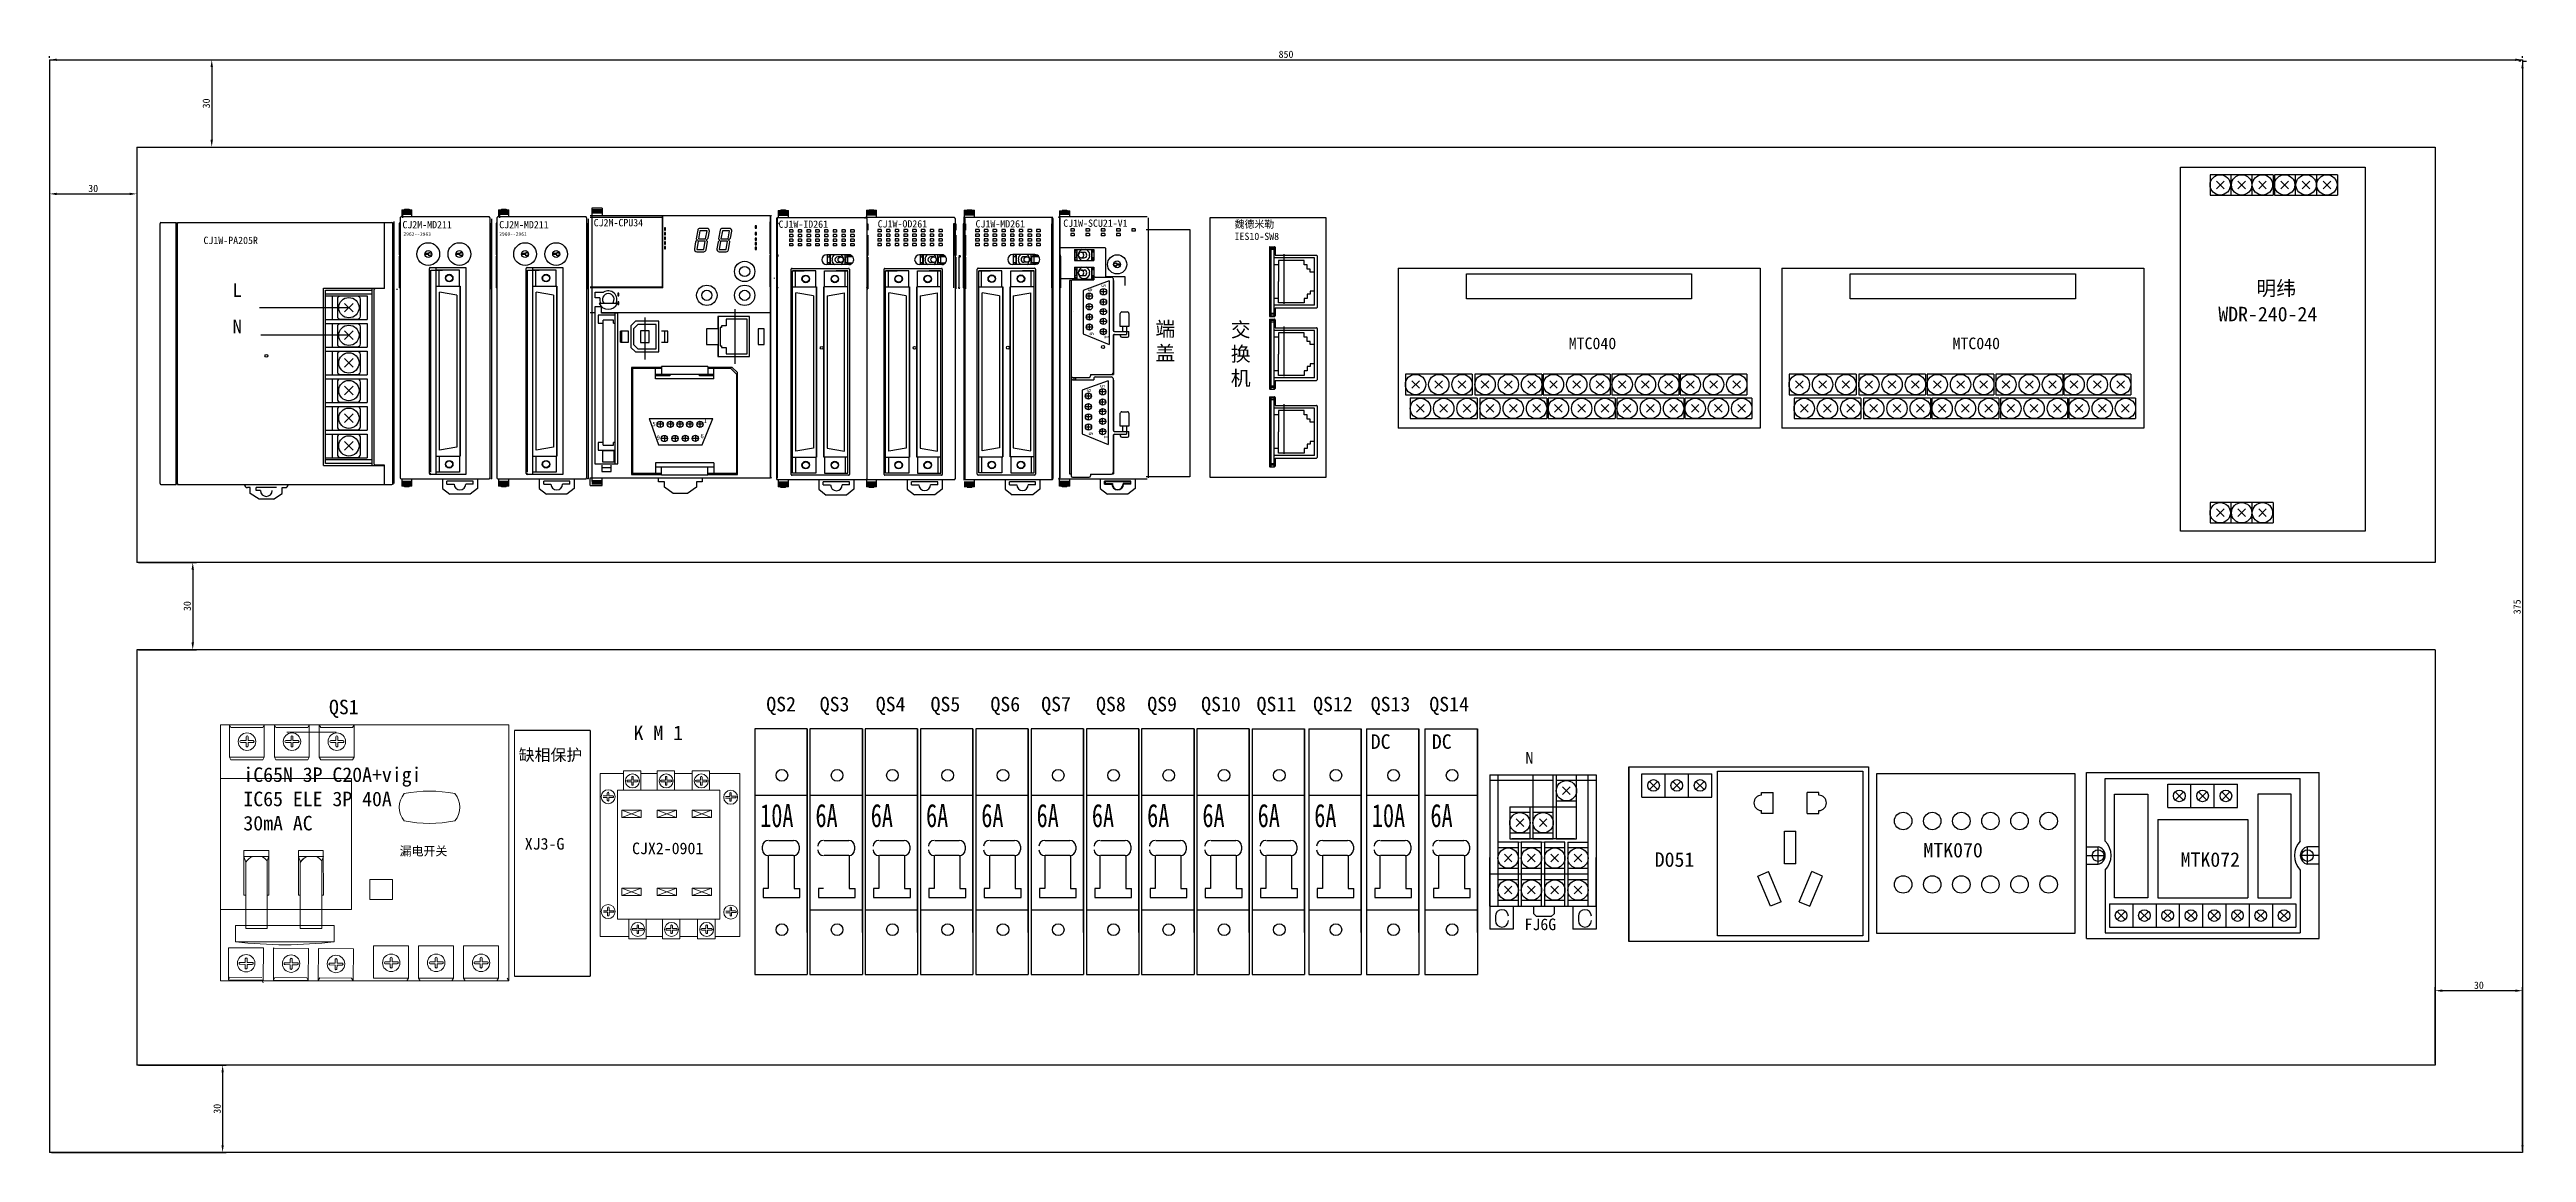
# Model space of a CAD drawing. Header units: millimetres. Extents: x 175 to 4940, y -2082 to 1907.
# Drawn here: x 656 to 1507, y 949 to 1328 of the extents above; entities that cross this region are included whole.
import ezdxf
from ezdxf.lldxf.tags import DXFTag

# ---------------------------------------------------------------- set-up
doc = ezdxf.new("R2010")
doc.units = ezdxf.units.MM
doc.linetypes.add('CENTER', pattern=[50.8, 31.75, -6.35, 6.35, -6.35])
for name, color, linetype in [('DIM', 1, 'Continuous'), ('TEXT', 2, 'Continuous'), ('Z_OM_CENTER', 2, 'CENTER'), ('Z_OM_GAIKEI', 7, 'Continuous'), ('Z_OM_OUTLINE', 7, 'Continuous'), ('外形線', 7, 'Continuous'), ('细实线层', 7, 'Continuous')]:
    doc.layers.add(name, color=color, linetype=linetype)
doc.layers.add('標注', color=95, linetype='Continuous', lineweight=13)
doc.styles.add('ST', font='', dxfattribs={"width": 0.8, "height": 300})
doc.styles.get("Standard").update_dxf_attribs({"font": ''})
doc.styles.get('ST').set_extended_font_data('SimSun')
doc.styles.get('Standard').set_extended_font_data('SimSun')
tags = doc.linetypes.add('HIDDEN', pattern=[1.905, 1.27, -0.635]).pattern_tags.tags
tags[6:7] = [DXFTag(74, 4), DXFTag(75, 0), DXFTag(340, '0'), DXFTag(46, 1.0), DXFTag(50, 0.0), DXFTag(44, 0.0), DXFTag(45, 0.0)]
tags[4:5] = [DXFTag(74, 4), DXFTag(75, 0), DXFTag(340, '0'), DXFTag(46, 1.0), DXFTag(50, 0.0), DXFTag(44, 0.0), DXFTag(45, 0.0)]
doc.dimstyles.new('ISO-25', dxfattribs={"dimtxt": 2.5, "dimasz": 2.5, "dimexe": 1.25, "dimexo": 0.625, "dimtad": 1, "dimtxsty": 'Standard', "dimcen": 2.5, "dimadec": 0, "dimazin": 0, "dimtfac": 1, "dimtmove": 0, "dimatfit": 3, "dimfxl": 1, "dimarcsym": 0})

msp = doc.modelspace()

# ---------------------------------------------------------------- texts
at = {"lineweight": 0, "attachment_point": 1}
for s, width, insert, char_height in [('\\pt25;CJ2M-MD211', 27.11013, (777.3, 1269.425), 2.5), ('\\pt25;CJ2M-MD211', 27.11013, (810.576, 1269.425), 2.5), ('\\pt25;CJ2M-CPU34', 27.11013, (843.038, 1270.109), 2.5), ('\\pt25;CJ1W-ID261', 27.11013, (906.596, 1269.586), 2.5), ('\\pt25;CJ1W-OD261', 27.11013, (940.656, 1269.702), 2.5), ('\\pt25;CJ1W-MD261', 27.11013, (974.29, 1269.702), 2.5), ('\\pt25;CJ1W-SCU21-V1', 27.11013, (1004.45, 1269.937), 2.5), ('\\pt25;魏德米勒 IES10-SW8', 27.11013, (1063.317, 1269.579), 2.5), ('CJ1W-PA205R', 27.11013, (708.92, 1264.03), 2.5), ('\\pt12.096;2962--2963', 27.11013, (777.645, 1265.558), 1.2096), ('\\pt12.096;2960--2961', 27.11013, (810.576, 1265.558), 1.2096), ('K M 1', 23.42072, (856.763, 1096.023), 5), ('{\\C0;缺相保护}', 23.42072, (817.299, 1087.943), 4), ('{\\C0;XJ3-G}', 23.42072, (819.357, 1057.409), 4), ('{\\C0;CJX2-0901}', 23.42072, (856.238, 1055.838), 4), ('漏电开关', 19.33541, (776.377, 1054.376), 3)]:
    msp.add_mtext_dynamic_manual_height_columns(s, width=width, gutter_width=1, heights=[0], dxfattribs=dict(at, insert=insert, char_height=char_height))
at = {"color": 0, "lineweight": -2, "char_height": 4.706, "attachment_point": 1}
for s, insert in [('L', (718.93, 1248.06)), ('N', (718.93, 1235.576))]:
    msp.add_mtext_dynamic_manual_height_columns(s, width=9.63642, gutter_width=23.532, heights=[0], dxfattribs=dict(at, insert=insert))
at = {"lineweight": 0, "char_height": 1.5, "attachment_point": 1}
for s, insert, rotation in [('9', (1014.438, 1246.322), 269.982445), ('5', (1019.096, 1247.761), 269.982445), ('6', (1014.985, 1231.232), 269.982445), ('1', (1020.212, 1230.181), 269.982445), ('9', (1014.065, 1211.78), 269.982445), ('5', (1018.724, 1213.219), 269.982445), ('1', (880.793, 1201.519), 359.96489), ('5', (863.212, 1200.409), 359.96489), ('9', (864.649, 1195.749), 359.96489), ('6', (879.74, 1196.292), 359.96489), ('6', (1014.694, 1196.879), 269.982445), ('1', (1019.921, 1195.828), 269.982445)]:
    msp.add_mtext_dynamic_manual_height_columns(s, width=2.0852, gutter_width=1, heights=[0], dxfattribs=dict(at, insert=insert, rotation=rotation))
at = {"char_height": 5, "attachment_point": 1}
for s, width, insert in [('{\\C3;明纬}', 21.79528, (1414.54, 1248.812)), ('{\\C3;WDR-240-24}', 61.05129, (1401.458, 1239.942))]:
    msp.add_mtext_dynamic_manual_height_columns(s, width=width, gutter_width=12.5, heights=[0], dxfattribs=dict(at, insert=insert))
for s, insert, width in [('{\\fSimSun|b0|i0|c134|p2;端盖}', (1036.093, 1234.857), 9.37825), ('交换机', (1062.021, 1234.592), 9.37825), ('iC65N 3P C20A+vigi IC65 ELE 3P 40A 30mA AC', (722.637, 1081.668), 64.03936), ('MTK070', (1300.097, 1055.734), 45.92726), ('D051', (1207.74, 1052.492), 35), ('MTK072', (1388.518, 1052.492), 35)]:
    msp.add_mtext(s, dxfattribs=dict(at, insert=insert, width=width))
at = {"lineweight": 0, "char_height": 5, "width": 101.05579, "attachment_point": 1}
for s, insert in [('QS1', (752.066, 1104.919)), ('QS2', (902.378, 1105.906)), ('QS3', (920.742, 1105.906)), ('QS4', (940.005, 1105.906)), ('QS5', (958.835, 1105.906)), ('QS6', (979.422, 1105.906)), ('QS7', (996.874, 1105.906)), ('QS8', (1015.721, 1105.906)), ('QS9', (1033.328, 1105.906)), ('QS10', (1051.839, 1105.906)), ('QS11', (1070.887, 1105.906)), ('QS12', (1090.33, 1105.906)), ('QS13', (1110.127, 1105.906)), ('QS14', (1130.277, 1105.906)), ('DC', (1110.127, 1093.032)), ('DC', (1131.147, 1093.032))]:
    msp.add_mtext(s, dxfattribs=dict(at, insert=insert))
at = {"layer": 'TEXT', "color": 0, "style": 'ST', "width": 0.7}
for s, p in [('10A', (900.287, 1061.13)), ('6A', (919.287, 1061.13)), ('6A', (938.287, 1061.13)), ('6A', (957.287, 1061.13)), ('6A', (976.287, 1061.13)), ('6A', (995.287, 1061.13)), ('6A', (1014.287, 1061.13)), ('6A', (1033.287, 1061.13)), ('6A', (1052.287, 1061.13)), ('6A', (1071.287, 1061.13)), ('6A', (1090.73, 1061.13)), ('10A', (1110.527, 1061.13)), ('6A', (1130.677, 1061.13))]:
    msp.add_text(s, height=8, dxfattribs=at).set_placement(p)
at = {"layer": '外形線', "color": 0, "linetype": 'ByBlock', "ltscale": 8, "char_height": 4, "attachment_point": 1}
for s, insert in [('{\\C3;MTC040}', (1178.192, 1229.38)), ('{\\C3;MTC040}', (1310.099, 1229.38)), ('{\\C3;N}', (1163.325, 1086.906)), ('{\\C3;FJ6G}', (1162.989, 1029.734))]:
    msp.add_mtext(s, dxfattribs=dict(at, insert=insert))

# ---------------------------------------------------------------- blocks, each defined once
blk = doc.blocks.new('*D65')
at = {"color": 0, "lineweight": -2, "transparency": 16777216}
for p, q in [((656.01, 1325.46), (656.01, 1326.09)), ((658.51, 1324.84), (1503.51, 1324.84)), ((1506.01, 1325.46), (1506.01, 1326.09))]:
    blk.add_line(p, q, dxfattribs=at)
at = {"color": 0, "transparency": 16777216}
for points in [[(658.51, 1325.25), (658.51, 1324.42), (656.01, 1324.84)], [(1503.51, 1325.25), (1503.51, 1324.42), (1506.01, 1324.84)]]:
    blk.add_solid(points, dxfattribs=at)
at = {"layer": 'Defpoints', "color": 0, "transparency": 16777216}
for p in [(656.01, 1324.84), (1506.01, 1324.84), (1506.01, 1324.84)]:
    blk.add_point(p, dxfattribs=at)
at = {"color": 0, "transparency": 16777216, "insert": (1081.01, 1326.71), "char_height": 2.5, "attachment_point": 5}
blk.add_mtext('850', dxfattribs=at)
blk = doc.blocks.new('*D68')
at = {"color": 0, "lineweight": -2, "transparency": 16777216}
for p, q in [((656.01, 1324.21), (656.01, 1277.5)), ((686.01, 1294.21), (686.01, 1277.5)), ((658.51, 1278.75), (683.51, 1278.75))]:
    blk.add_line(p, q, dxfattribs=at)
at = {"color": 0, "transparency": 16777216}
for points in [[(658.51, 1279.16), (658.51, 1278.33), (656.01, 1278.75)], [(683.51, 1279.16), (683.51, 1278.33), (686.01, 1278.75)]]:
    blk.add_solid(points, dxfattribs=at)
at = {"layer": 'Defpoints', "color": 0, "transparency": 16777216}
for p in [(656.01, 1324.84), (686.01, 1294.84), (686.01, 1278.75)]:
    blk.add_point(p, dxfattribs=at)
at = {"color": 0, "transparency": 16777216, "insert": (671.01, 1280.62), "char_height": 2.5, "attachment_point": 5}
blk.add_mtext('30', dxfattribs=at)
blk = doc.blocks.new('*D69')
at = {"color": 0, "lineweight": -2, "transparency": 16777216}
for p, q in [((656.64, 1324.84), (713.01, 1324.84)), ((711.76, 1322.34), (711.76, 1297.34)), ((686.64, 1294.84), (713.01, 1294.84))]:
    blk.add_line(p, q, dxfattribs=at)
at = {"color": 0, "transparency": 16777216}
for points in [[(711.35, 1322.34), (712.18, 1322.34), (711.76, 1324.84)], [(711.35, 1297.34), (712.18, 1297.34), (711.76, 1294.84)]]:
    blk.add_solid(points, dxfattribs=at)
at = {"layer": 'Defpoints', "color": 0, "transparency": 16777216}
for p in [(656.01, 1324.84), (686.01, 1294.84), (711.76, 1294.84)]:
    blk.add_point(p, dxfattribs=at)
at = {"color": 0, "transparency": 16777216, "insert": (709.89, 1309.84), "char_height": 2.5, "attachment_point": 5, "rotation": 90}
blk.add_mtext('30', dxfattribs=at)
blk = doc.blocks.new('*D70')
at = {"color": 0, "lineweight": -2, "transparency": 16777216}
for p, q in [((686.64, 1152.09), (706.49, 1152.09)), ((705.24, 1149.59), (705.24, 1124.59)), ((686.64, 1122.09), (706.49, 1122.09))]:
    blk.add_line(p, q, dxfattribs=at)
at = {"color": 0, "transparency": 16777216}
for points in [[(704.82, 1149.59), (705.65, 1149.59), (705.24, 1152.09)], [(704.82, 1124.59), (705.65, 1124.59), (705.24, 1122.09)]]:
    blk.add_solid(points, dxfattribs=at)
at = {"layer": 'Defpoints', "color": 0, "transparency": 16777216}
for p in [(686.01, 1152.09), (686.01, 1122.09), (705.24, 1122.09)]:
    blk.add_point(p, dxfattribs=at)
at = {"color": 0, "transparency": 16777216, "insert": (703.36, 1137.09), "char_height": 2.5, "attachment_point": 5, "rotation": 90}
blk.add_mtext('30', dxfattribs=at)
blk = doc.blocks.new('*D71')
at = {"color": 0, "lineweight": -2, "transparency": 16777216}
for p, q in [((686.64, 979.34), (716.75, 979.34)), ((715.5, 976.84), (715.5, 951.84)), ((656.64, 949.34), (716.75, 949.34))]:
    blk.add_line(p, q, dxfattribs=at)
at = {"color": 0, "transparency": 16777216}
for points in [[(715.09, 976.84), (715.92, 976.84), (715.5, 979.34)], [(715.09, 951.84), (715.92, 951.84), (715.5, 949.34)]]:
    blk.add_solid(points, dxfattribs=at)
at = {"layer": 'Defpoints', "color": 0, "transparency": 16777216}
for p in [(686.01, 979.34), (656.01, 949.34), (715.5, 949.34)]:
    blk.add_point(p, dxfattribs=at)
at = {"color": 0, "transparency": 16777216, "insert": (713.63, 964.34), "char_height": 2.5, "attachment_point": 5, "rotation": 90}
blk.add_mtext('30', dxfattribs=at)
blk = doc.blocks.new('*D72')
at = {"color": 0, "lineweight": -2, "transparency": 16777216}
for p, q in [((1476.01, 979.96), (1476.01, 1006.17)), ((1503.51, 1004.92), (1478.51, 1004.92)), ((1506.01, 949.96), (1506.01, 1006.17))]:
    blk.add_line(p, q, dxfattribs=at)
at = {"color": 0, "transparency": 16777216}
for points in [[(1478.51, 1005.34), (1478.51, 1004.5), (1476.01, 1004.92)], [(1503.51, 1005.34), (1503.51, 1004.5), (1506.01, 1004.92)]]:
    blk.add_solid(points, dxfattribs=at)
at = {"layer": 'Defpoints', "color": 0, "transparency": 16777216}
for p in [(1476.01, 1004.92), (1476.01, 979.34), (1506.01, 949.34)]:
    blk.add_point(p, dxfattribs=at)
at = {"color": 0, "transparency": 16777216, "insert": (1491.01, 1006.79), "char_height": 2.5, "attachment_point": 5}
blk.add_mtext('30', dxfattribs=at)
blk = doc.blocks.new('*D80')
at = {"color": 0, "lineweight": -2, "transparency": 16777216}
for p, q in [((1505.39, 1324.34), (1504.76, 1324.34)), ((1506.01, 1321.84), (1506.01, 951.84)), ((1505.39, 949.34), (1504.76, 949.34))]:
    blk.add_line(p, q, dxfattribs=at)
at = {"color": 0, "transparency": 16777216}
for points in [[(1505.6, 1321.84), (1506.43, 1321.84), (1506.01, 1324.34)], [(1505.6, 951.84), (1506.43, 951.84), (1506.01, 949.34)]]:
    blk.add_solid(points, dxfattribs=at)
at = {"layer": 'Defpoints', "color": 0, "transparency": 16777216}
for p in [(1506.01, 1324.34), (1506.01, 949.34), (1506.01, 949.34)]:
    blk.add_point(p, dxfattribs=at)
at = {"color": 0, "transparency": 16777216, "insert": (1504.14, 1136.84), "char_height": 2.5, "attachment_point": 5, "rotation": 90}
blk.add_mtext('375', dxfattribs=at)

# ---------------------------------------------------------------- dimensions: what is measured, and where the dimension line sits
for base, p1, p2, picture, middle in [((1506.012, 1324.837), (656.012, 1324.837), (1506.012, 1324.837), '*D65', (1081.012, 1326.712)), ((686.012, 1278.748), (656.012, 1324.837), (686.012, 1294.837), '*D68', (671.012, 1280.623)), ((1476.012, 1004.92), (1506.012, 949.337), (1476.012, 979.337), '*D72', (1491.012, 1006.795))]:
    dim = msp.add_linear_dim(base=base, p1=p1, p2=p2, dimstyle='ISO-25')
    dim.commit()
    dim.dimension.update_dxf_attribs({"geometry": picture, "text_midpoint": middle})
for base, p1, p2, picture, middle in [((711.764, 1294.837), (656.012, 1324.837), (686.012, 1294.837), '*D69', (709.889, 1309.837)), ((1506.012, 949.337), (1506.012, 1324.337), (1506.012, 949.337), '*D80', (1504.137, 1136.837)), ((705.236, 1122.087), (686.012, 1152.087), (686.012, 1122.087), '*D70', (703.361, 1137.087)), ((715.502, 949.337), (686.012, 979.337), (656.012, 949.337), '*D71', (713.627, 964.337))]:
    dim = msp.add_linear_dim(base=base, p1=p1, p2=p2, angle=90, dimstyle='ISO-25')
    dim.commit()
    dim.dimension.update_dxf_attribs({"geometry": picture, "text_midpoint": middle})

# ---------------------------------------------------------------- linework, layer by layer
for p, q in [((656.012, 1324.837), (1506.012, 1324.837)), ((656.012, 1324.837), (656.012, 949.337)), ((1506.012, 1324.837), (1506.012, 949.337)), ((1506.012, 1324.337), (1507.372, 1324.337)), ((686.012, 1294.837), (1476.012, 1294.837)), ((686.012, 1294.837), (686.012, 1152.087)), ((1476.012, 1294.837), (1476.012, 1152.087)), ((1388.483, 1287.989), (1451.983, 1287.989)), ((1388.483, 1162.789), (1388.483, 1287.989)), ((1451.983, 1287.989), (1451.983, 1162.789)), ((1398.623, 1285.341), (1398.623, 1278.341)), ((1405.794, 1285.341), (1405.794, 1278.341)), ((1413.029, 1285.341), (1413.029, 1278.341)), ((1420.351, 1285.341), (1420.351, 1278.341)), ((1420.752, 1285.341), (1420.752, 1278.341)), ((1427.923, 1285.341), (1427.923, 1278.341)), ((1435.158, 1285.341), (1435.158, 1278.341)), ((1442.48, 1285.341), (1442.48, 1278.341)), ((1032.967, 1266.501), (1047.967, 1266.501)), ((1047.967, 1266.501), (1047.967, 1181.501)), ((1119.563, 1253.258), (1243.963, 1253.258)), ((1119.563, 1253.258), (1119.563, 1198.258)), ((1243.963, 1253.258), (1243.963, 1198.258)), ((1251.47, 1253.258), (1375.87, 1253.258)), ((1251.47, 1253.258), (1251.47, 1198.258)), ((1375.87, 1253.258), (1375.87, 1198.258)), ((1011.25, 1245.604), (1011.245, 1230.641)), ((1020.218, 1248.865), (1011.25, 1245.604)), ((1014.45, 1243.611), (1012.298, 1243.612)), ((1013.373, 1242.536), (1013.374, 1244.687)), ((1019.338, 1245.083), (1017.187, 1245.083)), ((1018.262, 1244.007), (1018.263, 1246.159)), ((1020.218, 1248.865), (1020.211, 1227.02)), ((1014.448, 1239.953), (1012.297, 1239.953)), ((1014.495, 1236.436), (1012.343, 1236.437)), ((1013.372, 1238.877), (1013.373, 1241.029)), ((1013.419, 1235.361), (1013.419, 1237.512)), ((1019.335, 1234.914), (1017.184, 1234.915)), ((1019.336, 1238.288), (1017.185, 1238.289)), ((1019.337, 1241.567), (1017.186, 1241.567)), ((1018.259, 1233.839), (1018.26, 1235.99)), ((1018.26, 1237.213), (1018.261, 1239.364)), ((1018.261, 1240.491), (1018.262, 1242.643)), ((1011.245, 1230.641), (1020.211, 1227.02)), ((1014.494, 1232.968), (1012.342, 1232.968)), ((1013.418, 1231.892), (1013.418, 1234.044)), ((1019.334, 1231.398), (1017.183, 1231.399)), ((1018.258, 1230.323), (1018.259, 1232.474)), ((1010.958, 1211.25), (1010.954, 1196.288)), ((1019.926, 1214.512), (1010.958, 1211.25)), ((1014.158, 1209.258), (1012.007, 1209.259)), ((1013.082, 1208.183), (1013.083, 1210.334)), ((1019.047, 1210.73), (1016.895, 1210.73)), ((1017.971, 1209.654), (1017.972, 1211.806)), ((1019.926, 1214.512), (1019.92, 1192.667)), ((1122.025, 1216.74), (1122.025, 1209.74)), ((1145.025, 1216.74), (1145.025, 1209.74)), ((1145.933, 1216.74), (1145.933, 1209.74)), ((1168.933, 1216.74), (1168.933, 1209.74)), ((1169.444, 1216.74), (1169.444, 1209.74)), ((1192.444, 1216.74), (1192.444, 1209.74)), ((1193.054, 1216.74), (1193.054, 1209.74)), ((1216.054, 1216.74), (1216.054, 1209.74)), ((1216.457, 1216.74), (1216.457, 1209.74)), ((1239.457, 1216.74), (1239.457, 1209.74)), ((1253.932, 1216.74), (1253.932, 1209.74)), ((1276.932, 1216.74), (1276.932, 1209.74)), ((1277.84, 1216.74), (1277.84, 1209.74)), ((1300.84, 1216.74), (1300.84, 1209.74)), ((1301.351, 1216.74), (1301.351, 1209.74)), ((1324.351, 1216.74), (1324.351, 1209.74)), ((1324.961, 1216.74), (1324.961, 1209.74)), ((1347.961, 1216.74), (1347.961, 1209.74)), ((1348.364, 1216.74), (1348.364, 1209.74)), ((1371.364, 1216.74), (1371.364, 1209.74)), ((862.108, 1201.53), (865.367, 1192.561)), ((862.108, 1201.53), (883.954, 1201.517)), ((865.891, 1200.65), (865.889, 1198.498)), ((869.407, 1200.648), (869.405, 1198.496)), ((872.685, 1200.646), (872.684, 1198.494)), ((876.059, 1200.643), (876.058, 1198.492)), ((879.575, 1200.641), (879.574, 1198.49)), ((880.33, 1192.552), (883.954, 1201.517)), ((1014.157, 1205.599), (1012.006, 1205.6)), ((1014.203, 1202.083), (1012.052, 1202.084)), ((1013.081, 1204.524), (1013.082, 1206.676)), ((1013.127, 1201.008), (1013.128, 1203.159)), ((1019.044, 1200.561), (1016.892, 1200.562)), ((1019.045, 1203.935), (1016.893, 1203.936)), ((1019.046, 1207.213), (1016.894, 1207.214)), ((1017.968, 1199.486), (1017.968, 1201.637)), ((1017.969, 1202.859), (1017.97, 1205.011)), ((1017.97, 1206.138), (1017.971, 1208.29)), ((1123.709, 1208.507), (1123.709, 1201.507)), ((1146.709, 1208.507), (1146.709, 1201.507)), ((1147.616, 1208.507), (1147.616, 1201.507)), ((1170.616, 1208.507), (1170.616, 1201.507)), ((1171.127, 1208.507), (1171.127, 1201.507)), ((1194.127, 1208.507), (1194.127, 1201.507)), ((1194.737, 1208.507), (1194.737, 1201.507)), ((1217.737, 1208.507), (1217.737, 1201.507)), ((1218.14, 1208.507), (1218.14, 1201.507)), ((1241.14, 1208.507), (1241.14, 1201.507)), ((1255.616, 1208.507), (1255.616, 1201.507)), ((1278.616, 1208.507), (1278.616, 1201.507)), ((1279.523, 1208.507), (1279.523, 1201.507)), ((1302.523, 1208.507), (1302.523, 1201.507)), ((1303.034, 1208.507), (1303.034, 1201.507)), ((1326.034, 1208.507), (1326.034, 1201.507)), ((1326.644, 1208.507), (1326.644, 1201.507)), ((1349.644, 1208.507), (1349.644, 1201.507)), ((1350.047, 1208.507), (1350.047, 1201.507)), ((1373.047, 1208.507), (1373.047, 1201.507)), ((866.966, 1199.573), (864.814, 1199.575)), ((865.367, 1192.561), (880.33, 1192.552)), ((868.436, 1194.684), (866.284, 1194.685)), ((867.36, 1195.76), (867.359, 1193.609)), ((870.482, 1199.571), (868.33, 1199.572)), ((872.094, 1194.682), (869.943, 1194.683)), ((871.019, 1195.758), (871.018, 1193.607)), ((873.76, 1199.569), (871.609, 1199.57)), ((875.611, 1194.727), (873.459, 1194.728)), ((874.535, 1195.804), (874.534, 1193.652)), ((877.134, 1199.567), (874.982, 1199.568)), ((879.079, 1194.725), (876.928, 1194.726)), ((878.004, 1195.801), (878.003, 1193.65)), ((880.65, 1199.565), (878.499, 1199.566)), ((1010.954, 1196.288), (1019.92, 1192.667)), ((1014.202, 1198.615), (1012.051, 1198.615)), ((1013.126, 1197.539), (1013.127, 1199.691)), ((1019.043, 1197.045), (1016.891, 1197.046)), ((1017.967, 1195.97), (1017.967, 1198.121)), ((1243.963, 1198.258), (1119.563, 1198.258)), ((1375.87, 1198.258), (1251.47, 1198.258)), ((1047.967, 1181.501), (1032.967, 1181.501)), ((1398.623, 1172.665), (1398.623, 1165.665)), ((1405.794, 1172.665), (1405.794, 1165.665)), ((1413.029, 1172.665), (1413.029, 1165.665)), ((1420.351, 1172.665), (1420.351, 1165.665)), ((1451.983, 1162.789), (1388.483, 1162.789)), ((1476.012, 1152.087), (686.012, 1152.087)), ((1476.012, 1122.087), (686.012, 1122.087)), ((686.012, 1122.087), (686.012, 979.337)), ((1476.012, 1122.087), (1476.012, 979.337)), ((916.39, 1094.912), (916.39, 1074.912)), ((935.39, 1094.912), (935.39, 1074.912)), ((954.39, 1094.912), (954.39, 1074.912)), ((973.39, 1094.912), (973.39, 1074.912)), ((992.39, 1094.912), (992.39, 1074.912)), ((1011.39, 1094.912), (1011.39, 1074.912)), ((1030.39, 1094.912), (1030.39, 1074.912)), ((1049.39, 1094.912), (1049.39, 1074.912)), ((1068.39, 1094.912), (1068.39, 1074.912)), ((1069.39, 1094.912), (1087.39, 1094.912)), ((1087.39, 1094.912), (1087.39, 1074.912)), ((1088.833, 1094.912), (1106.833, 1094.912)), ((1106.833, 1094.912), (1106.833, 1074.912)), ((1108.63, 1094.912), (1126.63, 1094.912)), ((1126.63, 1094.912), (1126.63, 1074.912)), ((1128.78, 1094.912), (1146.78, 1094.912)), ((1146.78, 1094.912), (1146.78, 1074.912)), ((1198.867, 1081.865), (1281.267, 1081.865)), ((1198.867, 1081.865), (1198.867, 1021.865)), ((1198.867, 1021.865), (1198.867, 1081.865)), ((1281.267, 1081.865), (1281.267, 1021.865)), ((916.39, 1067.412), (916.39, 1074.412)), ((916.39, 1067.412), (916.39, 1074.412)), ((935.39, 1067.412), (935.39, 1074.412)), ((935.39, 1067.412), (935.39, 1074.412)), ((954.39, 1067.412), (954.39, 1074.412)), ((954.39, 1067.412), (954.39, 1074.412)), ((973.39, 1067.412), (973.39, 1074.412)), ((973.39, 1067.412), (973.39, 1074.412)), ((992.39, 1067.412), (992.39, 1074.412)), ((992.39, 1067.412), (992.39, 1074.412)), ((1011.39, 1067.412), (1011.39, 1074.412)), ((1011.39, 1067.412), (1011.39, 1074.412)), ((1030.39, 1067.412), (1030.39, 1074.412)), ((1030.39, 1067.412), (1030.39, 1074.412)), ((1049.39, 1067.412), (1049.39, 1074.412)), ((1049.39, 1067.412), (1049.39, 1074.412)), ((1068.39, 1067.412), (1068.39, 1074.412)), ((1068.39, 1067.412), (1068.39, 1074.412)), ((1087.39, 1067.412), (1087.39, 1074.412)), ((1087.39, 1067.412), (1087.39, 1074.412)), ((1106.833, 1067.412), (1106.833, 1074.412)), ((1106.833, 1067.412), (1106.833, 1074.412)), ((1126.63, 1067.412), (1126.63, 1074.412)), ((1126.63, 1067.412), (1126.63, 1074.412)), ((1146.78, 1067.412), (1146.78, 1074.412)), ((1146.78, 1067.412), (1146.78, 1074.412)), ((1151.115, 1079.135), (1151.115, 1033.987)), ((1151.115, 1079.135), (1151.115, 1033.987)), ((1151.115, 1079.135), (1151.115, 1033.987)), ((1187.615, 1079.135), (1187.615, 1033.987)), ((1187.615, 1079.135), (1187.615, 1033.987)), ((1244.439, 1073.083), (1248.439, 1073.083)), ((1244.439, 1072.083), (1244.439, 1073.083)), ((1248.439, 1065.831), (1248.439, 1073.083)), ((1260.149, 1065.831), (1260.149, 1073.083)), ((1264.149, 1073.083), (1260.149, 1073.083)), ((1264.149, 1072.083), (1264.149, 1073.083)), ((1284.123, 1079.546), (1352.123, 1079.546)), ((1284.123, 1024.546), (1284.123, 1079.546)), ((1352.123, 1079.546), (1352.123, 1024.546)), ((1244.439, 1065.831), (1244.439, 1066.831)), ((1248.439, 1065.831), (1244.439, 1065.831)), ((1260.149, 1065.831), (1264.149, 1065.831)), ((1264.149, 1065.831), (1264.149, 1066.831)), ((1252.294, 1048.466), (1252.294, 1059.718)), ((1252.294, 1059.718), (1256.294, 1059.718)), ((1256.294, 1048.466), (1256.294, 1059.718)), ((1151.115, 1050.737), (1151.115, 1043.737)), ((1151.115, 1033.987), (1151.115, 1050.737)), ((1151.115, 1033.987), (1151.115, 1050.737)), ((1187.615, 1033.987), (1187.615, 1050.737)), ((1187.615, 1033.987), (1187.615, 1050.737)), ((1256.294, 1048.466), (1252.294, 1048.466)), ((901.265, 1040.006), (901.265, 1036.941)), ((920.265, 1040.006), (920.265, 1036.941)), ((939.265, 1040.006), (939.265, 1036.941)), ((958.265, 1040.006), (958.265, 1036.941)), ((977.265, 1040.006), (977.265, 1036.941)), ((996.265, 1040.006), (996.265, 1036.941)), ((1015.265, 1040.006), (1015.265, 1036.941)), ((1034.265, 1040.006), (1034.265, 1036.941)), ((1053.265, 1040.006), (1053.265, 1036.941)), ((1072.265, 1040.006), (1072.265, 1036.941)), ((1091.708, 1040.006), (1091.708, 1036.941)), ((1111.505, 1040.006), (1111.505, 1036.941)), ((1131.655, 1040.006), (1131.655, 1036.941)), ((1243.195, 1044.305), (1246.881, 1045.859)), ((1247.565, 1033.937), (1243.195, 1044.305)), ((1251.251, 1035.49), (1246.881, 1045.859)), ((1257.337, 1035.49), (1261.707, 1045.859)), ((1261.023, 1033.937), (1265.393, 1044.305)), ((1265.393, 1044.305), (1261.707, 1045.859)), ((901.265, 1036.941), (913.922, 1036.941)), ((916.39, 1032.412), (916.39, 1025.412)), ((920.265, 1036.941), (932.922, 1036.941)), ((935.39, 1032.412), (935.39, 1025.412)), ((939.265, 1036.941), (951.922, 1036.941)), ((954.39, 1032.412), (954.39, 1025.412)), ((958.265, 1036.941), (970.922, 1036.941)), ((973.39, 1032.412), (973.39, 1025.412)), ((977.265, 1036.941), (989.922, 1036.941)), ((992.39, 1032.412), (992.39, 1025.412)), ((996.265, 1036.941), (1008.922, 1036.941)), ((1011.39, 1032.412), (1011.39, 1025.412)), ((1015.265, 1036.941), (1027.922, 1036.941)), ((1030.39, 1032.412), (1030.39, 1025.412)), ((1034.265, 1036.941), (1046.922, 1036.941)), ((1049.39, 1032.412), (1049.39, 1025.412)), ((1053.265, 1036.941), (1065.922, 1036.941)), ((1068.39, 1032.412), (1068.39, 1025.412)), ((1072.265, 1036.941), (1084.922, 1036.941)), ((1087.39, 1032.412), (1087.39, 1025.412)), ((1091.708, 1036.941), (1104.365, 1036.941)), ((1106.833, 1032.412), (1106.833, 1025.412)), ((1111.505, 1036.941), (1124.162, 1036.941)), ((1126.63, 1032.412), (1126.63, 1025.412)), ((1131.655, 1036.941), (1144.312, 1036.941)), ((1146.78, 1032.412), (1146.78, 1025.412)), ((1251.251, 1035.49), (1247.565, 1033.937)), ((1257.337, 1035.49), (1261.023, 1033.937)), ((916.39, 1025.412), (916.39, 1010.477)), ((935.39, 1025.412), (935.39, 1010.477)), ((954.39, 1025.412), (954.39, 1010.477)), ((973.39, 1025.412), (973.39, 1010.477)), ((992.39, 1025.412), (992.39, 1010.477)), ((1011.39, 1025.412), (1011.39, 1010.477)), ((1030.39, 1025.412), (1030.39, 1010.477)), ((1049.39, 1025.412), (1049.39, 1010.477)), ((1068.39, 1025.412), (1068.39, 1010.477)), ((1087.39, 1025.412), (1087.39, 1010.477)), ((1106.833, 1025.412), (1106.833, 1010.477)), ((1126.63, 1025.412), (1126.63, 1010.477)), ((1146.78, 1025.412), (1146.78, 1010.477)), ((1281.267, 1021.865), (1198.867, 1021.865)), ((1352.123, 1024.546), (1284.123, 1024.546)), ((1476.012, 979.337), (686.012, 979.337)), ((1506.012, 949.337), (656.012, 949.337))]:
    msp.add_line(p, q)
at = {"color": 0, "lineweight": -2}
for p, q in [((842.435, 1273.89), (842.435, 1269.89)), ((758.901, 1239.649), (728.222, 1239.649)), ((758.901, 1230.149), (728.588, 1230.149)), ((1003.159, 1178.325), (1003.159, 1180.927)), ((1004.109, 1178.125), (1004.109, 1178.327)), ((841.812, 1094.37), (841.812, 1009.94)), ((1151.115, 1079.135), (1187.615, 1079.135)), ((1203.333, 1079.457), (1227.333, 1079.457)), ((1203.333, 1071.457), (1203.333, 1079.457)), ((1205.919, 1076.871), (1208.747, 1074.043)), ((1208.747, 1076.871), (1205.919, 1074.043)), ((1211.333, 1071.457), (1211.333, 1079.457)), ((1213.919, 1076.871), (1216.747, 1074.043)), ((1216.747, 1076.871), (1213.919, 1074.043)), ((1219.333, 1071.457), (1219.333, 1079.457)), ((1221.919, 1076.871), (1224.747, 1074.043)), ((1224.747, 1076.871), (1221.919, 1074.043)), ((1227.333, 1071.457), (1227.333, 1079.457)), ((1356.116, 1022.865), (1356.116, 1079.865)), ((1356.116, 1079.865), (1436.116, 1079.865)), ((1362.594, 1077.865), (1429.638, 1077.865)), ((1362.594, 1056.365), (1362.594, 1077.865)), ((1384.049, 1075.865), (1408.049, 1075.865)), ((1384.049, 1067.865), (1384.049, 1075.865)), ((1386.635, 1073.279), (1389.463, 1070.451)), ((1389.463, 1073.279), (1386.635, 1070.451)), ((1392.049, 1067.865), (1392.049, 1075.865)), ((1394.635, 1073.279), (1397.463, 1070.451)), ((1397.463, 1073.279), (1394.635, 1070.451)), ((1400.049, 1067.865), (1400.049, 1075.865)), ((1402.635, 1073.279), (1405.463, 1070.451)), ((1405.463, 1073.279), (1402.635, 1070.451)), ((1408.049, 1067.865), (1408.049, 1075.865)), ((1429.638, 1056.365), (1429.638, 1077.865)), ((1436.116, 1022.865), (1436.116, 1079.865)), ((1203.333, 1071.457), (1227.333, 1071.457)), ((1384.049, 1067.865), (1408.049, 1067.865)), ((1177.865, 1055.987), (1184.865, 1055.987)), ((1380.658, 1063.804), (1411.574, 1063.804)), ((1380.658, 1063.804), (1380.658, 1036.808)), ((1411.574, 1063.804), (1411.574, 1036.808)), ((1356.116, 1054.365), (1360.116, 1054.365)), ((1356.116, 1051.365), (1362.116, 1051.365)), ((1356.116, 1048.365), (1360.116, 1048.365)), ((1360.116, 1048.365), (1360.116, 1054.365)), ((1436.116, 1051.365), (1430.116, 1051.365)), ((1432.116, 1048.365), (1432.116, 1054.365)), ((1436.116, 1054.365), (1432.116, 1054.365)), ((1436.116, 1048.365), (1432.116, 1048.365)), ((1362.594, 1046.365), (1362.594, 1024.865)), ((1429.638, 1046.365), (1429.638, 1024.865)), ((1364.049, 1034.759), (1428.049, 1034.759)), ((1364.049, 1034.759), (1364.049, 1026.759)), ((1366.635, 1032.173), (1369.463, 1029.345)), ((1369.463, 1032.173), (1366.635, 1029.345)), ((1372.049, 1034.759), (1372.049, 1026.759)), ((1374.635, 1032.173), (1377.463, 1029.345)), ((1377.463, 1032.173), (1374.635, 1029.345)), ((1380.049, 1034.759), (1380.049, 1026.759)), ((1380.658, 1036.808), (1411.574, 1036.808)), ((1382.635, 1032.173), (1385.463, 1029.345)), ((1385.463, 1032.173), (1382.635, 1029.345)), ((1388.049, 1034.759), (1388.049, 1026.759)), ((1390.635, 1032.173), (1393.463, 1029.345)), ((1393.463, 1032.173), (1390.635, 1029.345)), ((1396.049, 1034.759), (1396.049, 1026.759)), ((1398.635, 1032.173), (1401.463, 1029.345)), ((1401.463, 1032.173), (1398.635, 1029.345)), ((1404.049, 1034.759), (1404.049, 1026.759)), ((1406.635, 1032.173), (1409.463, 1029.345)), ((1409.463, 1032.173), (1406.635, 1029.345)), ((1412.049, 1034.759), (1412.049, 1026.759)), ((1414.635, 1032.173), (1417.463, 1029.345)), ((1417.463, 1032.173), (1414.635, 1029.345)), ((1420.049, 1034.759), (1420.049, 1026.759)), ((1422.635, 1032.173), (1425.463, 1029.345)), ((1425.463, 1032.173), (1422.635, 1029.345)), ((1428.049, 1034.759), (1428.049, 1026.759)), ((1356.116, 1022.865), (1436.116, 1022.865)), ((1362.594, 1024.865), (1429.638, 1024.865)), ((1364.049, 1026.759), (1428.049, 1026.759))]:
    msp.add_line(p, q, dxfattribs=at)
at = {"lineweight": 0}
for p, q in [((1007.801, 1238.292), (1007.801, 1238.292)), ((717.825, 1096.29), (718.362, 1095.364)), ((729.291, 1095.363), (729.825, 1096.29)), ((733.279, 1096.29), (733.815, 1095.364)), ((737.553, 1093.743), (754.553, 1093.743)), ((752.553, 1093.743), (740.553, 1093.743)), ((744.745, 1095.363), (745.279, 1096.29)), ((748.708, 1096.29), (749.245, 1095.364)), ((760.174, 1095.363), (760.708, 1096.29)), ((813.825, 1096.29), (813.825, 1052.29)), ((717.825, 1085.217), (729.825, 1085.217)), ((718.36, 1084.29), (717.825, 1085.217)), ((729.825, 1085.217), (729.289, 1084.291)), ((733.279, 1085.217), (745.279, 1085.217)), ((733.813, 1084.29), (733.279, 1085.217)), ((745.279, 1085.217), (744.742, 1084.291)), ((748.708, 1085.217), (760.708, 1085.217)), ((749.242, 1084.29), (748.708, 1085.217)), ((760.708, 1085.217), (760.172, 1084.291)), ((852.741, 1067.016), (859.385, 1064.487)), ((859.385, 1067.016), (852.741, 1064.487)), ((864.826, 1067.016), (871.47, 1064.487)), ((871.47, 1067.016), (864.826, 1064.487)), ((876.911, 1067.016), (883.555, 1064.487)), ((883.555, 1067.016), (876.911, 1064.487)), ((722.841, 1053.104), (722.841, 1051.03)), ((722.841, 1051.03), (731.344, 1051.03)), ((723.474, 1049.082), (722.841, 1051.03)), ((731.344, 1051.03), (730.846, 1049.51)), ((741.619, 1053.1), (741.619, 1051.026)), ((741.619, 1051.026), (750.122, 1051.026)), ((742.252, 1049.078), (741.619, 1051.026)), ((750.122, 1051.026), (749.624, 1049.506)), ((852.741, 1040.215), (859.385, 1037.687)), ((859.385, 1040.215), (852.741, 1037.687)), ((864.826, 1040.215), (871.47, 1037.687)), ((871.47, 1040.215), (864.826, 1037.687)), ((876.911, 1040.215), (883.555, 1037.687)), ((876.911, 1037.687), (883.555, 1040.215)), ((717.578, 1019.69), (729.578, 1019.598)), ((733.114, 1019.714), (733.031, 1019.572)), ((733.031, 1019.572), (745.031, 1019.48)), ((748.46, 1019.454), (760.46, 1019.362)), ((717.494, 1008.617), (718.038, 1009.539)), ((728.96, 1008.601), (729.487, 1007.669)), ((732.947, 1008.499), (733.49, 1009.421)), ((744.419, 1009.339), (744.946, 1008.408)), ((748.376, 1008.381), (748.919, 1009.303)), ((759.848, 1009.221), (760.375, 1008.29)), ((767.402, 1009.217), (779.402, 1009.217)), ((779.402, 1009.217), (778.865, 1008.291)), ((782.855, 1009.217), (794.855, 1009.217)), ((783.389, 1008.29), (782.855, 1009.217)), ((794.855, 1009.217), (794.319, 1008.291)), ((798.285, 1009.217), (810.285, 1009.217)), ((798.819, 1008.29), (798.285, 1009.217)), ((810.285, 1009.217), (809.748, 1008.291)), ((813.825, 1008.29), (813.291, 1009.217))]:
    msp.add_line(p, q, dxfattribs=at)
at = {"color": 0, "linetype": 'Continuous'}
for p, q in [((841.812, 1094.37), (815.812, 1094.37)), ((898.39, 1094.912), (898.39, 1010.477)), ((916.39, 1094.912), (898.39, 1094.912)), ((916.39, 1081.912), (916.39, 1094.912)), ((916.39, 1081.912), (916.39, 1094.912)), ((916.39, 1094.912), (916.39, 1024.912)), ((917.39, 1094.912), (917.39, 1010.477)), ((935.39, 1094.912), (917.39, 1094.912)), ((935.39, 1081.912), (935.39, 1094.912)), ((935.39, 1081.912), (935.39, 1094.912)), ((935.39, 1094.912), (935.39, 1024.912)), ((936.39, 1094.912), (936.39, 1010.477)), ((954.39, 1094.912), (936.39, 1094.912)), ((954.39, 1081.912), (954.39, 1094.912)), ((954.39, 1081.912), (954.39, 1094.912)), ((954.39, 1094.912), (954.39, 1024.912)), ((955.39, 1094.912), (955.39, 1010.477)), ((973.39, 1094.912), (955.39, 1094.912)), ((973.39, 1081.912), (973.39, 1094.912)), ((973.39, 1081.912), (973.39, 1094.912)), ((973.39, 1094.912), (973.39, 1024.912)), ((974.39, 1094.912), (974.39, 1010.477)), ((992.39, 1094.912), (974.39, 1094.912)), ((992.39, 1081.912), (992.39, 1094.912)), ((992.39, 1081.912), (992.39, 1094.912)), ((992.39, 1094.912), (992.39, 1024.912)), ((993.39, 1094.912), (993.39, 1010.477)), ((1011.39, 1094.912), (993.39, 1094.912)), ((1011.39, 1081.912), (1011.39, 1094.912)), ((1011.39, 1081.912), (1011.39, 1094.912)), ((1011.39, 1094.912), (1011.39, 1024.912)), ((1012.39, 1094.912), (1012.39, 1010.477)), ((1030.39, 1094.912), (1012.39, 1094.912)), ((1030.39, 1081.912), (1030.39, 1094.912)), ((1030.39, 1081.912), (1030.39, 1094.912)), ((1030.39, 1094.912), (1030.39, 1024.912)), ((1031.39, 1094.912), (1031.39, 1010.477)), ((1049.39, 1094.912), (1031.39, 1094.912)), ((1049.39, 1081.912), (1049.39, 1094.912)), ((1049.39, 1081.912), (1049.39, 1094.912)), ((1049.39, 1094.912), (1049.39, 1024.912)), ((1050.39, 1094.912), (1050.39, 1010.477)), ((1068.39, 1094.912), (1050.39, 1094.912)), ((1068.39, 1094.912), (1068.39, 1024.912)), ((1069.39, 1094.912), (1069.39, 1010.477)), ((1087.39, 1094.912), (1087.39, 1024.912)), ((1088.833, 1094.912), (1088.833, 1010.477)), ((1106.833, 1094.912), (1106.833, 1024.912)), ((1108.63, 1094.912), (1108.63, 1010.477)), ((1126.63, 1094.912), (1126.63, 1024.912)), ((1128.78, 1094.912), (1128.78, 1010.477)), ((1146.78, 1094.912), (1146.78, 1024.912)), ((898.39, 1072.085), (916.39, 1072.085)), ((917.39, 1072.085), (935.39, 1072.085)), ((936.39, 1072.085), (954.39, 1072.085)), ((955.39, 1072.085), (973.39, 1072.085)), ((974.39, 1072.085), (992.39, 1072.085)), ((993.39, 1072.085), (1011.39, 1072.085)), ((1012.39, 1072.085), (1030.39, 1072.085)), ((1031.39, 1072.085), (1049.39, 1072.085)), ((1050.39, 1072.085), (1068.39, 1072.085)), ((1069.39, 1072.085), (1087.39, 1072.085)), ((1088.833, 1072.085), (1106.833, 1072.085)), ((1108.63, 1072.085), (1126.63, 1072.085)), ((1128.78, 1072.085), (1146.78, 1072.085)), ((815.812, 1009.94), (841.812, 1009.94)), ((898.39, 1010.477), (916.39, 1010.477)), ((917.39, 1010.477), (935.39, 1010.477)), ((936.39, 1010.477), (954.39, 1010.477)), ((955.39, 1010.477), (973.39, 1010.477)), ((974.39, 1010.477), (992.39, 1010.477)), ((993.39, 1010.477), (1011.39, 1010.477)), ((1012.39, 1010.477), (1030.39, 1010.477)), ((1031.39, 1010.477), (1049.39, 1010.477)), ((1050.39, 1010.477), (1068.39, 1010.477)), ((1069.39, 1010.477), (1087.39, 1010.477)), ((1088.833, 1010.477), (1106.833, 1010.477)), ((1108.63, 1010.477), (1126.63, 1010.477)), ((1128.78, 1010.477), (1146.78, 1010.477))]:
    msp.add_line(p, q, dxfattribs=at)
at = {"linetype": 'Continuous'}
for p, q in [((916.39, 1024.912), (916.39, 1094.912)), ((935.39, 1024.912), (935.39, 1094.912)), ((954.39, 1024.912), (954.39, 1094.912)), ((973.39, 1024.912), (973.39, 1094.912)), ((992.39, 1024.912), (992.39, 1094.912)), ((1011.39, 1024.912), (1011.39, 1094.912)), ((1030.39, 1024.912), (1030.39, 1094.912)), ((1049.39, 1024.912), (1049.39, 1094.912)), ((1068.39, 1024.912), (1068.39, 1094.912)), ((1087.39, 1024.912), (1087.39, 1094.912)), ((1106.833, 1024.912), (1106.833, 1094.912)), ((1126.63, 1024.912), (1126.63, 1094.912)), ((1146.78, 1024.912), (1146.78, 1094.912)), ((1151.115, 1079.135), (1151.115, 1033.987))]:
    msp.add_line(p, q, dxfattribs=at)
at = {"color": 0}
for p, q in [((903.265, 1056.589), (911.716, 1056.589)), ((922.265, 1056.589), (930.716, 1056.589)), ((941.265, 1056.589), (949.716, 1056.589)), ((960.265, 1056.589), (968.716, 1056.589)), ((979.265, 1056.589), (987.716, 1056.589)), ((998.265, 1056.589), (1006.716, 1056.589)), ((1017.265, 1056.589), (1025.716, 1056.589)), ((1036.265, 1056.589), (1044.716, 1056.589)), ((1055.265, 1056.589), (1063.716, 1056.589)), ((1074.265, 1056.589), (1082.716, 1056.589)), ((1093.708, 1056.589), (1102.159, 1056.589)), ((1113.505, 1056.589), (1121.956, 1056.589)), ((1133.655, 1056.589), (1142.106, 1056.589)), ((901.069, 1053.362), (901.069, 1054.589)), ((903.069, 1051.362), (903.069, 1040.006)), ((911.716, 1051.362), (903.265, 1051.362)), ((911.911, 1051.362), (911.911, 1040.006)), ((913.716, 1054.589), (913.716, 1053.362)), ((930.716, 1051.362), (922.265, 1051.362)), ((930.911, 1051.362), (930.911, 1040.006)), ((932.716, 1054.589), (932.716, 1053.362)), ((941.069, 1051.362), (941.069, 1040.006)), ((949.716, 1051.362), (941.265, 1051.362)), ((949.911, 1051.362), (949.911, 1040.006)), ((951.716, 1054.589), (951.716, 1053.362)), ((960.069, 1051.362), (960.069, 1040.006)), ((968.716, 1051.362), (960.265, 1051.362)), ((968.911, 1051.362), (968.911, 1040.006)), ((970.716, 1054.589), (970.716, 1053.362)), ((979.069, 1051.362), (979.069, 1040.006)), ((987.716, 1051.362), (979.265, 1051.362)), ((987.911, 1051.362), (987.911, 1040.006)), ((989.716, 1054.589), (989.716, 1053.362)), ((998.069, 1051.362), (998.069, 1040.006)), ((1006.716, 1051.362), (998.265, 1051.362)), ((1006.911, 1051.362), (1006.911, 1040.006)), ((1008.716, 1054.589), (1008.716, 1053.362)), ((1017.069, 1051.362), (1017.069, 1040.006)), ((1025.716, 1051.362), (1017.265, 1051.362)), ((1025.911, 1051.362), (1025.911, 1040.006)), ((1027.716, 1054.589), (1027.716, 1053.362)), ((1036.069, 1051.362), (1036.069, 1040.006)), ((1044.716, 1051.362), (1036.265, 1051.362)), ((1044.911, 1051.362), (1044.911, 1040.006)), ((1046.716, 1054.589), (1046.716, 1053.362)), ((1055.069, 1051.362), (1055.069, 1040.006)), ((1063.716, 1051.362), (1055.265, 1051.362)), ((1063.911, 1051.362), (1063.911, 1040.006)), ((1065.716, 1054.589), (1065.716, 1053.362)), ((1074.069, 1051.362), (1074.069, 1040.006)), ((1082.716, 1051.362), (1074.265, 1051.362)), ((1082.911, 1051.362), (1082.911, 1040.006)), ((1084.716, 1054.589), (1084.716, 1053.362)), ((1093.512, 1051.362), (1093.512, 1040.006)), ((1102.159, 1051.362), (1093.708, 1051.362)), ((1102.355, 1051.362), (1102.355, 1040.006)), ((1104.159, 1054.589), (1104.159, 1053.362)), ((1113.309, 1051.362), (1113.309, 1040.006)), ((1121.956, 1051.362), (1113.505, 1051.362)), ((1122.151, 1051.362), (1122.151, 1040.006)), ((1123.956, 1054.589), (1123.956, 1053.362)), ((1133.459, 1051.362), (1133.459, 1040.006)), ((1142.106, 1051.362), (1133.655, 1051.362)), ((1142.302, 1051.362), (1142.302, 1040.006)), ((1144.106, 1054.589), (1144.106, 1053.362)), ((903.069, 1040.006), (901.265, 1040.006)), ((911.911, 1040.006), (913.922, 1040.006)), ((922.069, 1040.006), (920.265, 1040.006)), ((930.911, 1040.006), (932.922, 1040.006)), ((941.069, 1040.006), (939.265, 1040.006)), ((949.911, 1040.006), (951.922, 1040.006)), ((960.069, 1040.006), (958.265, 1040.006)), ((968.911, 1040.006), (970.922, 1040.006)), ((979.069, 1040.006), (977.265, 1040.006)), ((987.911, 1040.006), (989.922, 1040.006)), ((998.069, 1040.006), (996.265, 1040.006)), ((1006.911, 1040.006), (1008.922, 1040.006)), ((1017.069, 1040.006), (1015.265, 1040.006)), ((1025.911, 1040.006), (1027.922, 1040.006)), ((1036.069, 1040.006), (1034.265, 1040.006)), ((1044.911, 1040.006), (1046.922, 1040.006)), ((1055.069, 1040.006), (1053.265, 1040.006)), ((1063.911, 1040.006), (1065.922, 1040.006)), ((1074.069, 1040.006), (1072.265, 1040.006)), ((1082.911, 1040.006), (1084.922, 1040.006)), ((1093.512, 1040.006), (1091.708, 1040.006)), ((1102.355, 1040.006), (1104.365, 1040.006)), ((1113.309, 1040.006), (1111.505, 1040.006)), ((1122.151, 1040.006), (1124.162, 1040.006)), ((1133.459, 1040.006), (1131.655, 1040.006)), ((1142.302, 1040.006), (1144.312, 1040.006))]:
    msp.add_line(p, q, dxfattribs=at)
at = {"color": 7, "linetype": 'Continuous'}
msp.add_line((1180.141, 1057.135), (1158.64, 1057.135), dxfattribs=at)
at = {"linetype": 'HIDDEN'}
for p, q in [((917.39, 1032.74), (935.39, 1032.74)), ((936.39, 1032.74), (954.39, 1032.74)), ((955.39, 1032.74), (973.39, 1032.74)), ((974.39, 1032.74), (992.39, 1032.74)), ((993.39, 1032.74), (1011.39, 1032.74)), ((1012.39, 1032.74), (1030.39, 1032.74)), ((1031.39, 1032.74), (1049.39, 1032.74)), ((1050.39, 1032.74), (1068.39, 1032.74)), ((1069.39, 1032.74), (1087.39, 1032.74)), ((1088.833, 1032.74), (1106.833, 1032.74)), ((1108.63, 1032.74), (1126.63, 1032.74)), ((1128.78, 1032.74), (1146.78, 1032.74))]:
    msp.add_line(p, q, dxfattribs=at)
at = {"color": 0, "lineweight": -2}
for points in [[(1054.886, 1270.637), (1094.742, 1270.637), (1094.742, 1181.237), (1054.886, 1181.237)], [(1365.759, 1072.415), (1377.188, 1072.415), (1377.188, 1036.808), (1365.759, 1036.808)], [(1426.473, 1072.415), (1415.044, 1072.415), (1415.044, 1036.808), (1426.473, 1036.808)]]:
    msp.add_lwpolyline(points, close=True, dxfattribs=at)
for points in [[(1143.021, 1251.303), (1220.411, 1251.303), (1220.411, 1242.671), (1143.021, 1242.671)], [(1274.928, 1251.303), (1352.318, 1251.303), (1352.318, 1242.671), (1274.928, 1242.671)], [(1229.28, 1080.313), (1279.309, 1080.313), (1279.309, 1023.824), (1229.28, 1023.824)]]:
    msp.add_lwpolyline(points, close=True)
at = {"lineweight": 0}
for points in [[(813.825, 1096.29), (813.825, 1008.29), (714.825, 1008.29), (714.825, 1096.29)], [(759.825, 1077.881), (759.825, 1032.881), (714.825, 1032.881), (714.825, 1077.881)], [(851.191, 1073.798), (886.395, 1073.798), (886.395, 1029.501), (851.191, 1029.501)], [(853.247, 1080.487), (859.222, 1080.487), (859.222, 1073.798), (853.247, 1073.798)], [(864.826, 1080.487), (870.802, 1080.487), (870.802, 1073.798), (864.826, 1073.798)], [(876.912, 1080.487), (882.888, 1080.487), (882.888, 1073.798), (876.912, 1073.798)], [(852.741, 1067.016), (859.385, 1067.016), (859.385, 1064.487), (852.741, 1064.487)], [(864.826, 1067.016), (871.47, 1067.016), (871.47, 1064.487), (864.826, 1064.487)], [(876.911, 1067.016), (883.555, 1067.016), (883.555, 1064.487), (876.911, 1064.487)], [(766.137, 1043.111), (773.91, 1043.111), (773.91, 1036.234), (766.137, 1036.234)], [(852.741, 1040.215), (859.385, 1040.215), (859.385, 1037.687), (852.741, 1037.687)], [(864.826, 1040.215), (871.47, 1040.215), (871.47, 1037.687), (864.826, 1037.687)], [(876.911, 1040.215), (883.555, 1040.215), (883.555, 1037.687), (876.911, 1037.687)], [(719.977, 1027.329), (753.813, 1027.329), (753.813, 1021.725), (719.977, 1021.725)], [(855.102, 1029.473), (861.078, 1029.473), (861.078, 1022.783), (855.102, 1022.783)], [(866.682, 1029.473), (872.658, 1029.473), (872.658, 1022.783), (866.682, 1022.783)], [(878.768, 1029.473), (884.744, 1029.473), (884.744, 1022.783), (878.768, 1022.783)]]:
    msp.add_lwpolyline(points, close=True, dxfattribs=at)
for points in [[(717.825, 1085.217), (717.825, 1096.29), (729.825, 1096.29), (729.825, 1085.217)], [(718.363, 1095.363), (729.291, 1095.363)], [(721.791, 1090.881), (723.559, 1090.881)], [(723.559, 1090.211), (721.791, 1090.213)], [(723.559, 1090.881), (723.559, 1092.144)], [(723.563, 1089.026), (723.559, 1089.026), (723.559, 1090.211)], [(724.227, 1092.144), (724.231, 1092.144), (724.231, 1090.881)], [(724.231, 1090.881), (725.972, 1090.881), (725.972, 1090.877)], [(725.972, 1090.209), (724.231, 1090.211)], [(724.231, 1090.211), (724.231, 1089.026)], [(733.279, 1085.217), (733.279, 1096.29), (745.279, 1096.29), (745.279, 1085.217)], [(733.816, 1095.363), (744.745, 1095.363)], [(737.244, 1090.881), (739.013, 1090.881)], [(739.013, 1090.211), (737.244, 1090.213)], [(739.013, 1090.881), (739.013, 1092.144)], [(739.017, 1089.026), (739.013, 1089.026), (739.013, 1090.211)], [(739.681, 1092.144), (739.685, 1092.144), (739.685, 1090.881)], [(739.685, 1090.881), (741.425, 1090.881), (741.425, 1090.877)], [(741.425, 1090.209), (739.685, 1090.211)], [(739.685, 1090.211), (739.685, 1089.026)], [(748.708, 1085.217), (748.708, 1096.29), (760.708, 1096.29), (760.708, 1085.217)], [(749.246, 1095.363), (760.174, 1095.363)], [(752.674, 1090.881), (754.442, 1090.881)], [(754.442, 1090.211), (752.674, 1090.213)], [(754.442, 1090.881), (754.442, 1092.144)], [(754.446, 1089.026), (754.442, 1089.026), (754.442, 1090.211)], [(755.11, 1092.144), (755.114, 1092.144), (755.114, 1090.881)], [(755.114, 1090.881), (756.854, 1090.881), (756.854, 1090.877)], [(756.854, 1090.209), (755.114, 1090.211)], [(755.114, 1090.211), (755.114, 1089.026)], [(729.288, 1084.29), (718.36, 1084.29)], [(744.741, 1084.29), (733.813, 1084.29)], [(760.171, 1084.29), (749.242, 1084.29)], [(853.247, 1079.535), (845.236, 1079.535), (845.236, 1023.535), (855.102, 1023.535)], [(847.702, 1071.851), (847.702, 1072.862)], [(848.236, 1072.862), (848.239, 1072.862), (848.239, 1071.851)], [(854.693, 1077.291), (856.108, 1077.291)], [(856.108, 1076.755), (854.693, 1076.757)], [(856.108, 1077.291), (856.108, 1078.301)], [(856.111, 1075.807), (856.108, 1075.807), (856.108, 1076.755)], [(856.642, 1078.301), (856.646, 1078.301), (856.646, 1077.291)], [(856.646, 1077.291), (858.038, 1077.291), (858.038, 1077.288)], [(858.038, 1076.753), (856.646, 1076.755)], [(856.646, 1076.755), (856.646, 1075.807)], [(864.826, 1079.535), (859.222, 1079.535)], [(866.273, 1077.291), (867.688, 1077.291)], [(867.688, 1076.755), (866.273, 1076.757)], [(867.688, 1077.291), (867.688, 1078.301)], [(867.691, 1075.807), (867.688, 1075.807), (867.688, 1076.755)], [(868.222, 1078.301), (868.225, 1078.301), (868.225, 1077.291)], [(868.225, 1077.291), (869.618, 1077.291), (869.618, 1077.288)], [(869.618, 1076.753), (868.225, 1076.755)], [(868.225, 1076.755), (868.225, 1075.807)], [(876.912, 1079.535), (870.802, 1079.535)], [(878.359, 1077.291), (879.774, 1077.291)], [(879.774, 1076.755), (878.359, 1076.757)], [(879.774, 1077.291), (879.774, 1078.301)], [(879.777, 1075.807), (879.774, 1075.807), (879.774, 1076.755)], [(880.308, 1078.301), (880.311, 1078.301), (880.311, 1077.291)], [(880.311, 1077.291), (881.704, 1077.291), (881.704, 1077.288)], [(881.704, 1076.753), (880.311, 1076.755)], [(880.311, 1076.755), (880.311, 1075.807)], [(884.744, 1023.535), (893.236, 1023.535), (893.236, 1079.535), (882.888, 1079.535)], [(889.817, 1071.765), (889.817, 1072.776)], [(890.352, 1072.776), (890.355, 1072.776), (890.355, 1071.765)], [(846.287, 1071.851), (847.702, 1071.851)], [(847.702, 1071.316), (846.287, 1071.317)], [(847.705, 1070.368), (847.702, 1070.368), (847.702, 1071.316)], [(848.239, 1071.851), (849.632, 1071.851), (849.632, 1071.848)], [(849.632, 1071.314), (848.239, 1071.315)], [(848.239, 1071.315), (848.239, 1070.368)], [(888.403, 1071.64), (889.817, 1071.64)], [(889.817, 1071.105), (888.403, 1071.106)], [(889.821, 1070.282), (889.817, 1070.282), (889.817, 1071.23)], [(890.355, 1071.765), (891.747, 1071.765), (891.747, 1071.762)], [(891.747, 1071.228), (890.355, 1071.229)], [(890.355, 1071.229), (890.355, 1070.282)], [(723.474, 1037.714), (722.841, 1037.714), (722.841, 1053.104), (731.341, 1053.104), (731.36, 1037.714), (730.846, 1037.714)], [(730.846, 1049.51), (730.846, 1026.267), (723.474, 1026.267), (723.474, 1049.082)], [(726.958, 1051.03), (727.282, 1051.03)], [(742.252, 1037.711), (741.619, 1037.711), (741.619, 1053.1), (750.119, 1053.1), (750.138, 1037.711), (749.624, 1037.711)], [(749.585, 1049.51), (749.585, 1026.267), (742.213, 1026.267), (742.213, 1049.082)], [(745.736, 1051.026), (746.06, 1051.026)], [(846.374, 1032.409), (847.788, 1032.409)], [(847.788, 1031.873), (846.374, 1031.875)], [(847.788, 1032.409), (847.788, 1033.419)], [(847.792, 1030.925), (847.788, 1030.925), (847.788, 1031.873)], [(848.323, 1033.419), (848.326, 1033.419), (848.326, 1032.409)], [(848.326, 1032.409), (849.718, 1032.409), (849.718, 1032.406)], [(849.718, 1031.872), (848.326, 1031.873)], [(848.326, 1031.873), (848.326, 1030.925)], [(888.489, 1032.198), (889.904, 1032.198)], [(889.904, 1031.663), (888.489, 1031.664)], [(889.904, 1032.323), (889.904, 1033.333)], [(889.907, 1030.839), (889.904, 1030.839), (889.904, 1031.787)], [(890.438, 1033.333), (890.441, 1033.333), (890.441, 1032.323)], [(890.441, 1032.323), (891.834, 1032.323), (891.834, 1032.32)], [(891.834, 1031.786), (890.441, 1031.787)], [(890.441, 1031.787), (890.441, 1030.839)], [(856.549, 1026.276), (857.964, 1026.276)], [(857.964, 1025.741), (856.549, 1025.742)], [(857.964, 1026.276), (857.964, 1027.287)], [(857.967, 1024.792), (857.964, 1024.792), (857.964, 1025.741)], [(858.498, 1027.287), (858.501, 1027.287), (858.501, 1026.276)], [(858.501, 1026.276), (859.894, 1026.276), (859.894, 1026.273)], [(859.894, 1025.739), (858.501, 1025.74)], [(858.501, 1025.74), (858.501, 1024.792)], [(861.078, 1023.535), (866.682, 1023.535)], [(868.129, 1026.276), (869.543, 1026.276)], [(869.543, 1025.741), (868.129, 1025.742)], [(869.543, 1026.276), (869.543, 1027.287)], [(869.547, 1024.792), (869.543, 1024.792), (869.543, 1025.741)], [(870.078, 1027.287), (870.081, 1027.287), (870.081, 1026.276)], [(870.081, 1026.276), (871.473, 1026.276), (871.473, 1026.273)], [(871.473, 1025.739), (870.081, 1025.74)], [(870.081, 1025.74), (870.081, 1024.792)], [(872.658, 1023.535), (878.768, 1023.535)], [(880.215, 1026.276), (881.63, 1026.276)], [(881.63, 1025.741), (880.215, 1025.742)], [(881.63, 1026.276), (881.63, 1027.287)], [(881.633, 1024.792), (881.63, 1024.792), (881.63, 1025.741)], [(882.164, 1027.287), (882.167, 1027.287), (882.167, 1026.276)], [(882.167, 1026.276), (883.559, 1026.276), (883.559, 1026.273)], [(883.559, 1025.739), (882.167, 1025.74)], [(882.167, 1025.74), (882.167, 1024.792)], [(717.578, 1019.69), (717.494, 1008.617), (729.494, 1008.526), (729.578, 1019.598)], [(721.501, 1013.996), (723.269, 1013.982)], [(723.274, 1014.652), (721.506, 1014.664)], [(723.269, 1013.982), (723.259, 1012.72)], [(723.287, 1015.837), (723.283, 1015.837), (723.274, 1014.652)], [(723.927, 1012.714), (723.931, 1012.714), (723.941, 1013.977)], [(723.941, 1013.977), (725.681, 1013.964), (725.681, 1013.968)], [(723.946, 1014.647), (723.955, 1015.832)], [(725.686, 1014.636), (723.946, 1014.647)], [(733.031, 1019.572), (732.947, 1008.499), (744.946, 1008.408), (745.031, 1019.48)], [(736.954, 1013.878), (738.722, 1013.864)], [(738.727, 1014.534), (736.959, 1014.546)], [(738.722, 1013.864), (738.712, 1012.601)], [(738.74, 1015.719), (738.736, 1015.719), (738.727, 1014.534)], [(739.38, 1012.596), (739.384, 1012.596), (739.394, 1013.859)], [(739.394, 1013.859), (741.134, 1013.846), (741.134, 1013.85)], [(739.399, 1014.529), (739.408, 1015.714)], [(741.139, 1014.518), (739.399, 1014.529)], [(748.46, 1019.454), (748.376, 1008.381), (760.375, 1008.29), (760.46, 1019.362)], [(752.382, 1013.76), (754.151, 1013.747)], [(754.156, 1014.416), (752.388, 1014.428)], [(754.151, 1013.747), (754.141, 1012.484)], [(754.169, 1015.601), (754.165, 1015.601), (754.156, 1014.416)], [(754.809, 1012.479), (754.813, 1012.479), (754.823, 1013.741)], [(754.823, 1013.741), (756.563, 1013.728), (756.563, 1013.732)], [(754.828, 1014.411), (754.837, 1015.596)], [(756.568, 1014.4), (754.828, 1014.411)], [(767.402, 1009.217), (767.402, 1020.29), (779.402, 1020.29), (779.402, 1009.217)], [(771.367, 1014.881), (773.136, 1014.881)], [(773.136, 1014.211), (771.367, 1014.213)], [(773.136, 1014.881), (773.136, 1016.144)], [(773.14, 1013.026), (773.136, 1013.026), (773.136, 1014.211)], [(773.804, 1016.144), (773.808, 1016.144), (773.808, 1014.881)], [(773.808, 1014.881), (775.548, 1014.881), (775.548, 1014.877)], [(775.548, 1014.209), (773.808, 1014.211)], [(773.808, 1014.211), (773.808, 1013.026)], [(782.855, 1009.217), (782.855, 1020.29), (794.855, 1020.29), (794.855, 1009.217)], [(786.821, 1014.881), (788.589, 1014.881)], [(788.589, 1014.211), (786.821, 1014.213)], [(788.589, 1014.881), (788.589, 1016.144)], [(788.593, 1013.026), (788.589, 1013.026), (788.589, 1014.211)], [(789.257, 1016.144), (789.261, 1016.144), (789.261, 1014.881)], [(789.261, 1014.881), (791.002, 1014.881), (791.002, 1014.877)], [(791.002, 1014.209), (789.261, 1014.211)], [(789.261, 1014.211), (789.261, 1013.026)], [(798.285, 1009.217), (798.285, 1020.29), (810.285, 1020.29), (810.285, 1009.217)], [(802.25, 1014.881), (804.019, 1014.881)], [(804.019, 1014.211), (802.25, 1014.213)], [(804.019, 1014.881), (804.019, 1016.144)], [(804.023, 1013.026), (804.019, 1013.026), (804.019, 1014.211)], [(804.686, 1016.144), (804.69, 1016.144), (804.69, 1014.881)], [(804.69, 1014.881), (806.431, 1014.881), (806.431, 1014.877)], [(806.431, 1014.209), (804.69, 1014.211)], [(804.69, 1014.211), (804.69, 1013.026)], [(718.038, 1009.54), (728.966, 1009.457)], [(733.491, 1009.422), (744.419, 1009.339)], [(748.92, 1009.304), (759.848, 1009.221)], [(778.864, 1008.29), (767.936, 1008.29)], [(794.318, 1008.29), (783.389, 1008.29)], [(809.747, 1008.29), (798.819, 1008.29)]]:
    msp.add_lwpolyline(points, dxfattribs=at)
for centre, radius in [((1013.374, 1243.612), 1.076), ((1018.263, 1245.083), 1.076), ((1013.373, 1239.953), 1.076), ((1013.419, 1236.437), 1.076), ((1018.259, 1234.915), 1.076), ((1018.26, 1238.288), 1.076), ((1018.262, 1241.567), 1.076), ((1013.418, 1232.968), 1.076), ((1018.258, 1231.399), 1.076), ((1013.082, 1209.258), 1.076), ((1017.971, 1210.73), 1.076), ((865.89, 1199.574), 1.076), ((869.406, 1199.572), 1.076), ((872.685, 1199.57), 1.076), ((876.058, 1199.568), 1.076), ((879.574, 1199.566), 1.076), ((1013.081, 1205.6), 1.076), ((1013.128, 1202.084), 1.076), ((1017.968, 1200.562), 1.076), ((1017.969, 1203.935), 1.076), ((1017.97, 1207.214), 1.076), ((867.36, 1194.685), 1.076), ((871.019, 1194.682), 1.076), ((874.535, 1194.728), 1.076), ((878.003, 1194.726), 1.076), ((1013.127, 1198.615), 1.076), ((1017.967, 1197.045), 1.076), ((1293.133, 1063.238), 3), ((1303.133, 1063.238), 3), ((1313.133, 1063.238), 3), ((1323.133, 1063.238), 3), ((1333.133, 1063.238), 3), ((1343.133, 1063.238), 3), ((1293.133, 1041.44), 3), ((1303.133, 1041.44), 3), ((1313.133, 1041.44), 3), ((1323.133, 1041.44), 3), ((1333.133, 1041.44), 3), ((1343.133, 1041.44), 3)]:
    msp.add_circle(centre, radius)
for centre, radius in [((723.877, 1090.51), 3), ((739.331, 1090.51), 3), ((754.76, 1090.51), 3), ((848.007, 1071.596), 2.4), ((856.363, 1076.994), 2.4), ((867.942, 1076.994), 2.4), ((880.028, 1076.994), 2.4), ((890.123, 1071.385), 2.4), ((848.043, 1032.112), 2.4), ((890.158, 1031.901), 2.4), ((858.218, 1025.979), 2.4), ((869.798, 1025.979), 2.4), ((881.884, 1025.979), 2.4), ((723.59, 1014.351), 3), ((739.043, 1014.233), 3), ((754.472, 1014.115), 3), ((773.454, 1014.51), 3), ((788.907, 1014.51), 3), ((804.337, 1014.51), 3)]:
    msp.add_circle(centre, radius, dxfattribs=at)
at = {"color": 0, "linetype": 'Continuous'}
for centre in [(907.72, 1078.938), (926.72, 1078.938), (945.72, 1078.938), (964.72, 1078.938), (983.72, 1078.938), (1002.72, 1078.938), (1021.72, 1078.938), (1040.72, 1078.938), (1059.72, 1078.938), (1078.72, 1078.938), (1098.163, 1078.938), (1117.96, 1078.938), (1138.11, 1078.938), (907.72, 1025.886), (926.72, 1025.886), (945.72, 1025.886), (964.72, 1025.886), (983.72, 1025.886), (1002.72, 1025.886), (1021.72, 1025.886), (1040.72, 1025.886), (1059.72, 1025.886), (1078.72, 1025.886), (1098.163, 1025.886), (1117.96, 1025.886), (1138.11, 1025.886)]:
    msp.add_circle(centre, 2.01, dxfattribs=at)
at = {"color": 0, "lineweight": -2}
for centre in [(1207.333, 1075.457), (1215.333, 1075.457), (1223.333, 1075.457), (1388.049, 1071.865), (1396.049, 1071.865), (1404.049, 1071.865), (1360.116, 1051.365), (1432.116, 1051.365), (1368.049, 1030.759), (1376.049, 1030.759), (1384.049, 1030.759), (1392.049, 1030.759), (1400.049, 1030.759), (1408.049, 1030.759), (1416.049, 1030.759), (1424.049, 1030.759)]:
    msp.add_circle(centre, 2, dxfattribs=at)
at = {"lineweight": 0}
for centre, radius, start, end in [((721.791, 1090.547), 0.334, 90, 270), ((723.893, 1092.144), 0.334, 0, 180), ((725.972, 1090.543), 0.334, 269.89106, 90), ((737.244, 1090.547), 0.334, 90, 270), ((739.347, 1092.144), 0.334, 0, 180), ((741.425, 1090.543), 0.334, 269.89106, 90), ((752.674, 1090.547), 0.334, 90, 270), ((754.776, 1092.144), 0.334, 0, 180), ((756.854, 1090.543), 0.334, 269.89106, 90), ((723.877, 1090.51), 1.5, 257.764266, 257.935914), ((723.897, 1089.026), 0.334, 177.130993, 4.409768), ((723.877, 1090.51), 1.5, 283.604847, 283.643694), ((739.331, 1090.51), 1.5, 257.764266, 257.935914), ((739.351, 1089.026), 0.334, 177.130993, 4.409768), ((739.331, 1090.51), 1.5, 283.604847, 283.643694), ((754.76, 1090.51), 1.5, 257.764266, 257.935914), ((754.78, 1089.026), 0.334, 177.130993, 4.409768), ((754.76, 1090.51), 1.5, 283.604847, 283.643694), ((786.631, 1029.977), 43.553, 78.49252, 101.50748), ((847.969, 1072.862), 0.267, 0, 180), ((854.693, 1077.024), 0.267, 90, 270), ((856.375, 1078.301), 0.267, 0, 180), ((856.363, 1076.994), 1.2, 257.764266, 257.935914), ((856.378, 1075.807), 0.267, 177.130993, 4.409768), ((856.363, 1076.994), 1.2, 283.604847, 283.643694), ((858.038, 1077.021), 0.267, 269.89106, 90), ((866.273, 1077.024), 0.267, 90, 270), ((867.955, 1078.301), 0.267, 0, 180), ((867.942, 1076.994), 1.2, 257.764266, 257.935914), ((867.958, 1075.807), 0.267, 177.130993, 4.409768), ((867.942, 1076.994), 1.2, 283.604847, 283.643694), ((869.618, 1077.021), 0.267, 269.89106, 90), ((878.359, 1077.024), 0.267, 90, 270), ((880.041, 1078.301), 0.267, 0, 180), ((880.028, 1076.994), 1.2, 257.764266, 257.935914), ((880.044, 1075.807), 0.267, 177.130993, 4.409768), ((880.028, 1076.994), 1.2, 283.604847, 283.643694), ((881.704, 1077.021), 0.267, 269.89106, 90), ((890.084, 1072.776), 0.267, 0, 180), ((783.477, 1067.981), 7.244, 139.82169, 220.17831), ((789.785, 1067.981), 7.244, 319.82169, 40.17831), ((847.956, 1071.554), 1.2, 257.764266, 257.935914), ((847.972, 1070.368), 0.267, 177.130993, 4.409768), ((847.956, 1071.554), 1.2, 283.604847, 283.643694), ((849.632, 1071.581), 0.267, 269.89106, 90), ((890.072, 1071.468), 1.2, 257.764266, 257.935914), ((890.088, 1070.282), 0.267, 177.130993, 4.409768), ((890.072, 1071.468), 1.2, 283.604847, 283.643694), ((891.747, 1071.495), 0.267, 269.89106, 90), ((786.631, 1105.984), 43.553, 258.49252, 281.50748), ((727.304, 1046.824), 4.446, 108.911177, 149.481373), ((727.304, 1046.824), 4.446, 37.165945, 71.088823), ((746.043, 1046.824), 4.446, 109.046937, 149.481373), ((746.082, 1046.821), 4.446, 108.911177, 149.481373), ((746.043, 1046.824), 4.446, 37.165945, 70.953063), ((746.082, 1046.821), 4.446, 37.165945, 71.088823), ((848.056, 1033.419), 0.267, 0, 180), ((848.043, 1032.112), 1.2, 257.764266, 257.935914), ((848.059, 1030.925), 0.267, 177.130993, 4.409768), ((848.043, 1032.112), 1.2, 283.604847, 283.643694), ((849.718, 1032.139), 0.267, 269.89106, 90), ((890.171, 1033.333), 0.267, 0, 180), ((890.158, 1032.026), 1.2, 257.764266, 257.935914), ((890.174, 1030.839), 0.267, 177.130993, 4.409768), ((890.158, 1032.026), 1.2, 283.604847, 283.643694), ((891.834, 1032.053), 0.267, 269.89106, 90), ((736.895, 1164.548), 143.821, 263.244544, 276.755456), ((856.549, 1026.009), 0.267, 90, 270), ((858.231, 1027.287), 0.267, 0, 180), ((858.218, 1025.979), 1.2, 257.764266, 257.935914), ((858.234, 1024.792), 0.267, 177.130993, 4.409768), ((858.218, 1025.979), 1.2, 283.604847, 283.643694), ((859.894, 1026.006), 0.267, 269.89106, 90), ((868.129, 1026.009), 0.267, 90, 270), ((869.81, 1027.287), 0.267, 0, 180), ((869.798, 1025.979), 1.2, 257.764266, 257.935914), ((869.814, 1024.792), 0.267, 177.130993, 4.409768), ((869.798, 1025.979), 1.2, 283.604847, 283.643694), ((871.473, 1026.006), 0.267, 269.89106, 90), ((880.215, 1026.009), 0.267, 90, 270), ((881.897, 1027.287), 0.267, 0, 180), ((881.884, 1025.979), 1.2, 257.764266, 257.935914), ((881.9, 1024.792), 0.267, 177.130993, 4.409768), ((881.884, 1025.979), 1.2, 283.604847, 283.643694), ((883.559, 1026.006), 0.267, 269.89106, 90), ((721.503, 1014.33), 0.334, 89.562379, 269.562379), ((723.59, 1014.351), 1.5, 101.626465, 101.798113), ((723.621, 1015.834), 0.334, 355.152611, 182.431386), ((723.59, 1014.351), 1.5, 75.918685, 75.957532), ((725.684, 1014.302), 0.334, 269.562379, 89.67132), ((736.956, 1014.212), 0.334, 89.562379, 269.562379), ((739.043, 1014.233), 1.5, 101.626465, 101.798113), ((739.074, 1015.716), 0.334, 355.152611, 182.431386), ((739.043, 1014.233), 1.5, 75.918685, 75.957532), ((741.137, 1014.184), 0.334, 269.562379, 89.67132), ((752.385, 1014.094), 0.334, 89.562379, 269.562379), ((754.472, 1014.115), 1.5, 101.626465, 101.798113), ((754.503, 1015.599), 0.334, 355.152611, 182.431386), ((754.472, 1014.115), 1.5, 75.918685, 75.957532), ((756.566, 1014.066), 0.334, 269.562379, 89.67132), ((771.367, 1014.547), 0.334, 90, 270), ((773.47, 1016.144), 0.334, 0, 180), ((775.548, 1014.543), 0.334, 269.89106, 90), ((786.821, 1014.547), 0.334, 90, 270), ((788.923, 1016.144), 0.334, 0, 180), ((791.002, 1014.543), 0.334, 269.89106, 90), ((802.25, 1014.547), 0.334, 90, 270), ((804.353, 1016.144), 0.334, 0, 180), ((806.431, 1014.543), 0.334, 269.89106, 90), ((723.593, 1012.717), 0.334, 179.562379, 359.562379), ((739.046, 1012.599), 0.334, 179.562379, 359.562379), ((754.475, 1012.481), 0.334, 179.562379, 359.562379), ((773.454, 1014.51), 1.5, 257.764266, 257.935914), ((773.474, 1013.026), 0.334, 177.130993, 4.409768), ((773.454, 1014.51), 1.5, 283.604847, 283.643694), ((788.907, 1014.51), 1.5, 257.764266, 257.935914), ((788.927, 1013.026), 0.334, 177.130993, 4.409768), ((788.907, 1014.51), 1.5, 283.604847, 283.643694), ((804.337, 1014.51), 1.5, 257.764266, 257.935914), ((804.356, 1013.026), 0.334, 177.130993, 4.409768), ((804.337, 1014.51), 1.5, 283.604847, 283.643694)]:
    msp.add_arc(centre, radius, start, end, dxfattribs=at)
for centre, start, end in [((1244.439, 1069.457), 90, 270), ((1264.149, 1069.457), 270, 90)]:
    msp.add_arc(centre, 2.626, start, end)
at = {"color": 0}
for centre, start, end in [((903.069, 1054.589), 90, 180), ((911.716, 1054.589), 0, 90), ((922.069, 1054.589), 90, 180), ((930.716, 1054.589), 0, 90), ((941.069, 1054.589), 90, 180), ((949.716, 1054.589), 0, 90), ((960.069, 1054.589), 90, 180), ((968.716, 1054.589), 0, 90), ((979.069, 1054.589), 90, 180), ((987.716, 1054.589), 0, 90), ((998.069, 1054.589), 90, 180), ((1006.716, 1054.589), 0, 90), ((1017.069, 1054.589), 90, 180), ((1025.716, 1054.589), 0, 90), ((1036.069, 1054.589), 90, 180), ((1044.716, 1054.589), 0, 90), ((1055.069, 1054.589), 90, 180), ((1063.716, 1054.589), 0, 90), ((1074.069, 1054.589), 90, 180), ((1082.716, 1054.589), 0, 90), ((1093.512, 1054.589), 90, 180), ((1102.159, 1054.589), 0, 90), ((1113.309, 1054.589), 90, 180), ((1121.956, 1054.589), 0, 90), ((1133.459, 1054.589), 90, 180), ((1142.106, 1054.589), 0, 90), ((903.069, 1053.362), 180, 270), ((911.716, 1053.362), 270, 0), ((922.069, 1053.362), 180, 270), ((930.716, 1053.362), 270, 0), ((941.069, 1053.362), 180, 270), ((949.716, 1053.362), 270, 0), ((960.069, 1053.362), 180, 270), ((968.716, 1053.362), 270, 0), ((979.069, 1053.362), 180, 270), ((987.716, 1053.362), 270, 0), ((998.069, 1053.362), 180, 270), ((1006.716, 1053.362), 270, 0), ((1017.069, 1053.362), 180, 270), ((1025.716, 1053.362), 270, 0), ((1036.069, 1053.362), 180, 270), ((1044.716, 1053.362), 270, 0), ((1055.069, 1053.362), 180, 270), ((1063.716, 1053.362), 270, 0), ((1074.069, 1053.362), 180, 270), ((1082.716, 1053.362), 270, 0), ((1093.512, 1053.362), 180, 270), ((1102.159, 1053.362), 270, 0), ((1113.309, 1053.362), 180, 270), ((1121.956, 1053.362), 270, 0), ((1133.459, 1053.362), 180, 270), ((1142.106, 1053.362), 270, 0)]:
    msp.add_arc(centre, 2, start, end, dxfattribs=at)
at = {"color": 0, "lineweight": -2}
for centre, radius, start, end in [((1357.344, 1051.365), 7.25, 316.397181, 43.602819), ((1434.888, 1051.365), 7.25, 136.397181, 223.602819), ((1359.539, 1051.365), 3.055, 280.885361, 79.114639), ((1432.693, 1051.365), 3.055, 100.885361, 259.114639)]:
    msp.add_arc(centre, radius, start, end, dxfattribs=at)
at = {"layer": 'DIM', "color": 0}
msp.add_line((1151.115, 1079.135), (1151.115, 1033.987), dxfattribs=at)
at = {"layer": 'TEXT', "linetype": 'Continuous'}
for p, q in [((916.39, 1094.912), (916.39, 1024.912)), ((935.39, 1094.912), (935.39, 1024.912)), ((954.39, 1094.912), (954.39, 1024.912)), ((973.39, 1094.912), (973.39, 1024.912)), ((992.39, 1094.912), (992.39, 1024.912)), ((1011.39, 1094.912), (1011.39, 1024.912)), ((1030.39, 1094.912), (1030.39, 1024.912)), ((1049.39, 1094.912), (1049.39, 1024.912)), ((1068.39, 1094.912), (1068.39, 1024.912)), ((1087.39, 1094.912), (1087.39, 1024.912)), ((1106.833, 1094.912), (1106.833, 1024.912)), ((1126.63, 1094.912), (1126.63, 1024.912)), ((1146.78, 1094.912), (1146.78, 1024.912)), ((1151.115, 1079.135), (1151.115, 1035.737)), ((913.922, 1036.941), (913.922, 1040.006)), ((932.922, 1036.941), (932.922, 1040.006)), ((951.922, 1036.941), (951.922, 1040.006)), ((970.922, 1036.941), (970.922, 1040.006)), ((989.922, 1036.941), (989.922, 1040.006)), ((1008.922, 1036.941), (1008.922, 1040.006)), ((1027.922, 1036.941), (1027.922, 1040.006)), ((1046.922, 1036.941), (1046.922, 1040.006)), ((1065.922, 1036.941), (1065.922, 1040.006)), ((1084.922, 1036.941), (1084.922, 1040.006)), ((1104.365, 1036.941), (1104.365, 1040.006)), ((1124.162, 1036.941), (1124.162, 1040.006)), ((1144.312, 1036.941), (1144.312, 1040.006))]:
    msp.add_line(p, q, dxfattribs=at)
at = {"layer": 'Z_OM_CENTER', "ltscale": 3}
for p, q in [((860.635, 1236.256), (860.635, 1221.893)), ((891.585, 1239.09), (891.585, 1220.334))]:
    msp.add_line(p, q, dxfattribs=at)
at = {"layer": 'Z_OM_GAIKEI'}
for p, q in [((694.001, 1179.191), (694.001, 1268.607)), ((694.298, 1268.899), (699.501, 1268.899)), ((699.501, 1268.899), (699.502, 1268.811)), ((699.501, 1178.899), (699.501, 1268.899)), ((699.501, 1268.599), (699.502, 1268.811)), ((699.502, 1268.811), (699.503, 1268.599)), ((699.503, 1179.199), (699.503, 1268.899)), ((699.503, 1268.599), (699.997, 1268.599)), ((699.997, 1268.599), (700, 1268.811)), ((699.997, 1179.199), (699.997, 1268.599)), ((700, 1268.811), (700.001, 1268.899)), ((700, 1268.811), (700.001, 1268.599)), ((700.001, 1268.899), (773.701, 1268.899)), ((700.001, 1179.199), (700.001, 1268.599)), ((771.101, 1268.599), (771.101, 1268.899)), ((771.101, 1268.599), (771.101, 1268.899)), ((771.101, 1246.349), (771.101, 1268.599)), ((771.101, 1246.249), (771.101, 1268.599)), ((774.001, 1179.199), (774.001, 1268.599)), ((776.234, 1268.725), (776.234, 1257.825)), ((776.534, 1268.725), (776.234, 1268.725)), ((776.534, 1270.525), (776.534, 1181.122)), ((807.233, 1270.825), (776.833, 1270.825)), ((777.083, 1273.325), (780.583, 1273.325)), ((777.083, 1273.325), (777.083, 1272.925)), ((777.083, 1272.925), (780.583, 1272.925)), ((777.083, 1272.925), (777.083, 1272.525)), ((777.083, 1272.525), (780.583, 1272.525)), ((777.083, 1272.525), (777.083, 1272.125)), ((777.083, 1272.125), (780.583, 1272.125)), ((777.083, 1272.125), (777.083, 1271.725)), ((777.083, 1271.725), (780.583, 1271.725)), ((777.083, 1271.725), (777.083, 1270.825)), ((777.383, 1273.025), (777.383, 1272.625)), ((777.383, 1272.625), (777.383, 1272.225)), ((777.383, 1272.225), (777.383, 1271.825)), ((777.383, 1271.825), (777.383, 1271.425)), ((777.383, 1271.425), (777.383, 1270.525)), ((778.033, 1273.525), (778.033, 1273.325)), ((778.033, 1273.525), (779.633, 1273.525)), ((778.633, 1273.525), (778.633, 1273.325)), ((779.033, 1273.525), (779.033, 1273.325)), ((779.633, 1273.525), (779.633, 1273.325)), ((780.583, 1272.925), (780.583, 1273.325)), ((780.583, 1272.525), (780.583, 1272.925)), ((780.583, 1272.125), (780.583, 1272.525)), ((780.583, 1271.725), (780.583, 1272.125)), ((780.583, 1270.825), (780.583, 1271.725)), ((807.344, 1270.525), (807.344, 1181.125)), ((807.875, 1270.225), (807.875, 1180.822)), ((809.51, 1268.725), (809.51, 1257.825)), ((809.81, 1268.725), (809.51, 1268.725)), ((809.81, 1270.525), (809.81, 1181.122)), ((840.509, 1270.825), (810.109, 1270.825)), ((810.359, 1273.325), (813.859, 1273.325)), ((810.359, 1273.325), (810.359, 1272.925)), ((810.359, 1272.925), (813.859, 1272.925)), ((810.359, 1272.925), (810.359, 1272.525)), ((810.359, 1272.525), (813.859, 1272.525)), ((810.359, 1272.525), (810.359, 1272.125)), ((810.359, 1272.125), (813.859, 1272.125)), ((810.359, 1272.125), (810.359, 1271.725)), ((810.359, 1271.725), (813.859, 1271.725)), ((810.359, 1271.725), (810.359, 1270.825)), ((810.659, 1273.025), (810.659, 1272.625)), ((810.659, 1272.625), (810.659, 1272.225)), ((810.659, 1272.225), (810.659, 1271.825)), ((810.659, 1271.825), (810.659, 1271.425)), ((810.659, 1271.425), (810.659, 1270.525)), ((811.309, 1273.525), (811.309, 1273.325)), ((811.309, 1273.525), (812.909, 1273.525)), ((811.909, 1273.525), (811.909, 1273.325)), ((812.309, 1273.525), (812.309, 1273.325)), ((812.909, 1273.525), (812.909, 1273.325)), ((813.859, 1272.925), (813.859, 1273.325)), ((813.859, 1272.525), (813.859, 1272.925)), ((813.859, 1272.125), (813.859, 1272.525)), ((813.859, 1271.725), (813.859, 1272.125)), ((813.859, 1270.825), (813.859, 1271.725)), ((840.62, 1270.525), (840.62, 1181.125)), ((841.151, 1270.225), (841.151, 1180.822)), ((903.534, 1269.09), (903.534, 1258.19)), ((903.834, 1269.09), (903.534, 1269.09)), ((903.834, 1270.89), (903.834, 1181.487)), ((905.927, 1270.242), (905.927, 1180.839)), ((906.01, 1270.525), (906.01, 1181.125)), ((906.129, 1270.525), (906.129, 1181.125)), ((906.129, 1270.525), (906.129, 1181.122)), ((906.129, 1268.725), (906.129, 1257.825)), ((906.433, 1268.725), (906.129, 1268.725)), ((936.627, 1270.542), (906.227, 1270.542)), ((906.278, 1268.725), (906.429, 1268.294)), ((906.477, 1273.042), (909.977, 1273.042)), ((906.477, 1273.042), (906.477, 1272.642)), ((906.477, 1272.642), (909.977, 1272.642)), ((906.477, 1272.642), (906.477, 1272.242)), ((906.477, 1272.242), (909.977, 1272.242)), ((906.477, 1272.242), (906.477, 1271.841)), ((906.477, 1271.841), (909.977, 1271.841)), ((906.477, 1271.841), (906.477, 1271.442)), ((906.477, 1271.442), (909.977, 1271.442)), ((906.477, 1271.442), (906.477, 1270.542)), ((907.427, 1273.242), (907.427, 1273.042)), ((907.427, 1273.242), (909.027, 1273.242)), ((908.027, 1273.242), (908.027, 1273.042)), ((908.427, 1273.242), (908.427, 1273.042)), ((909.027, 1273.242), (909.027, 1273.042)), ((909.977, 1272.642), (909.977, 1273.042)), ((909.977, 1272.242), (909.977, 1272.642)), ((909.977, 1271.841), (909.977, 1272.242)), ((909.977, 1271.442), (909.977, 1271.841)), ((909.977, 1270.542), (909.977, 1271.442)), ((966.956, 1270.601), (936.556, 1270.601)), ((936.806, 1273.101), (940.306, 1273.101)), ((936.806, 1273.101), (936.806, 1272.701)), ((936.806, 1272.701), (940.306, 1272.701)), ((936.806, 1272.701), (936.806, 1272.301)), ((936.806, 1272.301), (940.306, 1272.301)), ((936.806, 1272.301), (936.806, 1271.901)), ((936.806, 1271.901), (940.306, 1271.901)), ((936.806, 1271.901), (936.806, 1271.501)), ((936.806, 1271.501), (940.306, 1271.501)), ((936.806, 1271.501), (936.806, 1270.601)), ((936.927, 1270.242), (936.927, 1180.842)), ((937.756, 1273.301), (937.756, 1273.101)), ((937.756, 1273.301), (939.356, 1273.301)), ((938.356, 1273.301), (938.356, 1273.101)), ((938.756, 1273.301), (938.756, 1273.101)), ((939.356, 1273.301), (939.356, 1273.101)), ((940.306, 1272.701), (940.306, 1273.101)), ((940.306, 1272.301), (940.306, 1272.701)), ((940.306, 1271.901), (940.306, 1272.301)), ((940.306, 1271.501), (940.306, 1271.901)), ((940.306, 1270.601), (940.306, 1271.501)), ((967.256, 1270.301), (967.256, 1180.901)), ((967.257, 1270.242), (967.257, 1180.842)), ((1000.59, 1270.601), (970.19, 1270.601)), ((970.439, 1180.661), (970.439, 1270.661)), ((970.44, 1273.101), (973.94, 1273.101)), ((970.44, 1273.101), (970.44, 1272.701)), ((970.44, 1272.701), (973.94, 1272.701)), ((970.44, 1272.701), (970.44, 1272.301)), ((970.44, 1272.301), (973.94, 1272.301)), ((970.44, 1272.301), (970.44, 1271.901)), ((970.44, 1271.901), (973.94, 1271.901)), ((970.44, 1271.901), (970.44, 1271.501)), ((970.44, 1271.501), (973.94, 1271.501)), ((970.44, 1271.501), (970.44, 1270.601)), ((970.56, 1270.242), (970.56, 1180.842)), ((971.39, 1273.301), (972.99, 1273.301)), ((972.99, 1273.301), (972.99, 1273.101)), ((973.94, 1272.701), (973.94, 1273.101)), ((973.94, 1272.301), (973.94, 1272.701)), ((973.94, 1271.901), (973.94, 1272.301)), ((973.94, 1271.501), (973.94, 1271.901)), ((973.94, 1270.601), (973.94, 1271.501)), ((1000.56, 1270.301), (1000.56, 1180.899)), ((1000.769, 1180.661), (1000.769, 1270.661)), ((1000.89, 1270.301), (1000.89, 1180.901)), ((1033.309, 1270.825), (1002.909, 1270.825)), ((1003.159, 1272.925), (1006.659, 1272.925)), ((1003.159, 1272.925), (1003.159, 1270.825)), ((1003.159, 1272.525), (1006.659, 1272.525)), ((1003.159, 1272.525), (1006.659, 1272.525)), ((1003.159, 1272.125), (1006.659, 1272.125)), ((1003.159, 1271.725), (1006.659, 1271.725)), ((1003.159, 1270.525), (1003.159, 1181.125)), ((1003.159, 1270.525), (1003.159, 1181.125)), ((1003.212, 1270.525), (1003.212, 1181.125)), ((1004.109, 1273.125), (1005.709, 1273.125)), ((1005.709, 1273.125), (1005.709, 1272.925)), ((1006.659, 1272.525), (1006.659, 1272.925)), ((1006.659, 1272.525), (1006.659, 1272.925)), ((1006.659, 1272.125), (1006.659, 1272.525)), ((1006.659, 1271.725), (1006.659, 1272.125)), ((1006.659, 1270.825), (1006.659, 1271.725)), ((1033.609, 1270.525), (1033.609, 1181.125)), ((807.575, 1268.425), (807.575, 1257.525)), ((807.875, 1268.425), (807.575, 1268.425)), ((840.851, 1268.425), (840.851, 1257.525)), ((841.151, 1268.425), (840.851, 1268.425)), ((911.527, 1266.442), (910.327, 1266.442)), ((910.327, 1266.442), (910.327, 1265.642)), ((911.527, 1265.642), (910.327, 1265.642)), ((911.527, 1264.842), (910.327, 1264.842)), ((910.327, 1264.842), (910.327, 1264.042)), ((911.527, 1264.042), (910.327, 1264.042)), ((911.527, 1263.242), (910.327, 1263.242)), ((910.327, 1263.242), (910.327, 1262.442)), ((911.527, 1262.442), (910.327, 1262.442)), ((911.527, 1261.642), (910.327, 1261.642)), ((910.327, 1261.642), (910.327, 1260.842)), ((911.527, 1260.842), (910.327, 1260.842)), ((911.527, 1266.442), (911.527, 1265.642)), ((911.527, 1264.842), (911.527, 1264.042)), ((911.527, 1263.242), (911.527, 1262.442)), ((911.527, 1261.642), (911.527, 1260.842)), ((914.527, 1266.442), (913.327, 1266.442)), ((913.327, 1266.442), (913.327, 1265.642)), ((914.527, 1265.642), (913.327, 1265.642)), ((914.527, 1264.842), (913.327, 1264.842)), ((913.327, 1264.842), (913.327, 1264.042)), ((914.527, 1264.042), (913.327, 1264.042)), ((914.527, 1263.242), (913.327, 1263.242)), ((913.327, 1263.242), (913.327, 1262.442)), ((914.527, 1262.442), (913.327, 1262.442)), ((914.527, 1261.642), (913.327, 1261.642)), ((913.327, 1261.642), (913.327, 1260.842)), ((914.527, 1260.842), (913.327, 1260.842)), ((914.527, 1266.442), (914.527, 1265.642)), ((914.527, 1264.842), (914.527, 1264.042)), ((914.527, 1263.242), (914.527, 1262.442)), ((914.527, 1261.642), (914.527, 1260.842)), ((917.527, 1266.442), (916.327, 1266.442)), ((916.327, 1266.442), (916.327, 1265.642)), ((917.527, 1265.642), (916.327, 1265.642)), ((917.527, 1264.842), (916.327, 1264.842)), ((916.327, 1264.842), (916.327, 1264.042)), ((917.527, 1264.042), (916.327, 1264.042)), ((917.527, 1263.242), (916.327, 1263.242)), ((916.327, 1263.242), (916.327, 1262.442)), ((917.527, 1262.442), (916.327, 1262.442)), ((917.527, 1261.642), (916.327, 1261.642)), ((916.327, 1261.642), (916.327, 1260.842)), ((917.527, 1260.842), (916.327, 1260.842)), ((917.527, 1266.442), (917.527, 1265.642)), ((917.527, 1264.842), (917.527, 1264.042)), ((917.527, 1263.242), (917.527, 1262.442)), ((917.527, 1261.642), (917.527, 1260.842)), ((920.527, 1266.442), (919.327, 1266.442)), ((919.327, 1266.442), (919.327, 1265.642)), ((920.527, 1265.642), (919.327, 1265.642)), ((920.527, 1264.842), (919.327, 1264.842)), ((919.327, 1264.842), (919.327, 1264.042)), ((920.527, 1264.042), (919.327, 1264.042)), ((920.527, 1263.242), (919.327, 1263.242)), ((919.327, 1263.242), (919.327, 1262.442)), ((920.527, 1262.442), (919.327, 1262.442)), ((920.527, 1261.642), (919.327, 1261.642)), ((919.327, 1261.642), (919.327, 1260.842)), ((920.527, 1260.842), (919.327, 1260.842)), ((920.527, 1266.442), (920.527, 1265.642)), ((920.527, 1264.842), (920.527, 1264.042)), ((920.527, 1263.242), (920.527, 1262.442)), ((920.527, 1261.642), (920.527, 1260.842)), ((923.527, 1266.442), (922.327, 1266.442)), ((922.327, 1266.442), (922.327, 1265.642)), ((923.527, 1265.642), (922.327, 1265.642)), ((923.527, 1264.842), (922.327, 1264.842)), ((922.327, 1264.842), (922.327, 1264.042)), ((923.527, 1264.042), (922.327, 1264.042)), ((923.527, 1263.242), (922.327, 1263.242)), ((922.327, 1263.242), (922.327, 1262.442)), ((923.527, 1262.442), (922.327, 1262.442)), ((923.527, 1261.642), (922.327, 1261.642)), ((922.327, 1261.642), (922.327, 1260.842)), ((923.527, 1260.842), (922.327, 1260.842)), ((923.527, 1266.442), (923.527, 1265.642)), ((923.527, 1264.842), (923.527, 1264.042)), ((923.527, 1263.242), (923.527, 1262.442)), ((923.527, 1261.642), (923.527, 1260.842)), ((926.527, 1266.442), (925.327, 1266.442)), ((925.327, 1266.442), (925.327, 1265.642)), ((926.527, 1265.642), (925.327, 1265.642)), ((926.527, 1264.842), (925.327, 1264.842)), ((925.327, 1264.842), (925.327, 1264.042)), ((926.527, 1264.042), (925.327, 1264.042)), ((926.527, 1263.242), (925.327, 1263.242)), ((925.327, 1263.242), (925.327, 1262.442)), ((926.527, 1262.442), (925.327, 1262.442)), ((926.527, 1261.642), (925.327, 1261.642)), ((925.327, 1261.642), (925.327, 1260.842)), ((926.527, 1260.842), (925.327, 1260.842)), ((926.527, 1266.442), (926.527, 1265.642)), ((926.527, 1264.842), (926.527, 1264.042)), ((926.527, 1263.242), (926.527, 1262.442)), ((926.527, 1261.642), (926.527, 1260.842)), ((929.527, 1266.442), (928.327, 1266.442)), ((928.327, 1266.442), (928.327, 1265.642)), ((929.527, 1265.642), (928.327, 1265.642)), ((929.527, 1264.842), (928.327, 1264.842)), ((928.327, 1264.842), (928.327, 1264.042)), ((929.527, 1264.042), (928.327, 1264.042)), ((929.527, 1263.242), (928.327, 1263.242)), ((928.327, 1263.242), (928.327, 1262.442)), ((929.527, 1262.442), (928.327, 1262.442)), ((929.527, 1261.642), (928.327, 1261.642)), ((928.327, 1261.642), (928.327, 1260.842)), ((929.527, 1260.842), (928.327, 1260.842)), ((929.527, 1266.442), (929.527, 1265.642)), ((929.527, 1264.842), (929.527, 1264.042)), ((929.527, 1263.242), (929.527, 1262.442)), ((929.527, 1261.642), (929.527, 1260.842)), ((932.527, 1266.442), (931.327, 1266.442)), ((931.327, 1266.442), (931.327, 1265.642)), ((932.527, 1265.642), (931.327, 1265.642)), ((932.527, 1264.842), (931.327, 1264.842)), ((931.327, 1264.842), (931.327, 1264.042)), ((932.527, 1264.042), (931.327, 1264.042)), ((932.527, 1263.242), (931.327, 1263.242)), ((931.327, 1263.242), (931.327, 1262.442)), ((932.527, 1262.442), (931.327, 1262.442)), ((932.527, 1261.642), (931.327, 1261.642)), ((931.327, 1261.642), (931.327, 1260.842)), ((932.527, 1260.842), (931.327, 1260.842)), ((932.527, 1266.442), (932.527, 1265.642)), ((932.527, 1264.842), (932.527, 1264.042)), ((932.527, 1263.242), (932.527, 1262.442)), ((932.527, 1261.642), (932.527, 1260.842)), ((937.078, 1268.442), (936.927, 1268.011)), ((936.927, 1268.442), (937.227, 1268.442)), ((937.227, 1268.442), (937.227, 1266.328)), ((937.227, 1264.542), (937.227, 1257.542)), ((941.856, 1266.501), (940.656, 1266.501)), ((940.656, 1266.501), (940.656, 1265.701)), ((941.856, 1265.701), (940.656, 1265.701)), ((941.856, 1264.901), (940.656, 1264.901)), ((940.656, 1264.901), (940.656, 1264.101)), ((941.856, 1264.101), (940.656, 1264.101)), ((941.856, 1263.301), (940.656, 1263.301)), ((940.656, 1263.301), (940.656, 1262.501)), ((941.856, 1262.501), (940.656, 1262.501)), ((941.856, 1261.701), (940.656, 1261.701)), ((940.656, 1261.701), (940.656, 1260.901)), ((941.856, 1260.901), (940.656, 1260.901)), ((941.856, 1266.501), (941.856, 1265.701)), ((941.856, 1264.901), (941.856, 1264.101)), ((941.856, 1263.301), (941.856, 1262.501)), ((941.856, 1261.701), (941.856, 1260.901)), ((944.856, 1266.501), (943.656, 1266.501)), ((943.656, 1266.501), (943.656, 1265.701)), ((944.856, 1265.701), (943.656, 1265.701)), ((944.856, 1264.901), (943.656, 1264.901)), ((943.656, 1264.901), (943.656, 1264.101)), ((944.856, 1264.101), (943.656, 1264.101)), ((944.856, 1263.301), (943.656, 1263.301)), ((943.656, 1263.301), (943.656, 1262.501)), ((944.856, 1262.501), (943.656, 1262.501)), ((944.856, 1261.701), (943.656, 1261.701)), ((943.656, 1261.701), (943.656, 1260.901)), ((944.856, 1260.901), (943.656, 1260.901)), ((944.856, 1266.501), (944.856, 1265.701)), ((944.856, 1264.901), (944.856, 1264.101)), ((944.856, 1263.301), (944.856, 1262.501)), ((944.856, 1261.701), (944.856, 1260.901)), ((947.856, 1266.501), (946.656, 1266.501)), ((946.656, 1266.501), (946.656, 1265.701)), ((947.856, 1265.701), (946.656, 1265.701)), ((947.856, 1264.901), (946.656, 1264.901)), ((946.656, 1264.901), (946.656, 1264.101)), ((947.856, 1264.101), (946.656, 1264.101)), ((947.856, 1263.301), (946.656, 1263.301)), ((946.656, 1263.301), (946.656, 1262.501)), ((947.856, 1262.501), (946.656, 1262.501)), ((947.856, 1261.701), (946.656, 1261.701)), ((946.656, 1261.701), (946.656, 1260.901)), ((947.856, 1260.901), (946.656, 1260.901)), ((947.856, 1266.501), (947.856, 1265.701)), ((947.856, 1264.901), (947.856, 1264.101)), ((947.856, 1263.301), (947.856, 1262.501)), ((947.856, 1261.701), (947.856, 1260.901)), ((950.856, 1266.501), (949.656, 1266.501)), ((949.656, 1266.501), (949.656, 1265.701)), ((950.856, 1265.701), (949.656, 1265.701)), ((950.856, 1264.901), (949.656, 1264.901)), ((949.656, 1264.901), (949.656, 1264.101)), ((950.856, 1264.101), (949.656, 1264.101)), ((950.856, 1263.301), (949.656, 1263.301)), ((949.656, 1263.301), (949.656, 1262.501)), ((950.856, 1262.501), (949.656, 1262.501)), ((950.856, 1261.701), (949.656, 1261.701)), ((949.656, 1261.701), (949.656, 1260.901)), ((950.856, 1260.901), (949.656, 1260.901)), ((950.856, 1266.501), (950.856, 1265.701)), ((950.856, 1264.901), (950.856, 1264.101)), ((950.856, 1263.301), (950.856, 1262.501)), ((950.856, 1261.701), (950.856, 1260.901)), ((953.856, 1266.501), (952.656, 1266.501)), ((952.656, 1266.501), (952.656, 1265.701)), ((953.856, 1265.701), (952.656, 1265.701)), ((953.856, 1264.901), (952.656, 1264.901)), ((952.656, 1264.901), (952.656, 1264.101)), ((953.856, 1264.101), (952.656, 1264.101)), ((953.856, 1263.301), (952.656, 1263.301)), ((952.656, 1263.301), (952.656, 1262.501)), ((953.856, 1262.501), (952.656, 1262.501)), ((953.856, 1261.701), (952.656, 1261.701)), ((952.656, 1261.701), (952.656, 1260.901)), ((953.856, 1260.901), (952.656, 1260.901)), ((953.856, 1266.501), (953.856, 1265.701)), ((953.856, 1264.901), (953.856, 1264.101)), ((953.856, 1263.301), (953.856, 1262.501)), ((953.856, 1261.701), (953.856, 1260.901)), ((956.856, 1266.501), (955.656, 1266.501)), ((955.656, 1266.501), (955.656, 1265.701)), ((956.856, 1265.701), (955.656, 1265.701)), ((956.856, 1264.901), (955.656, 1264.901)), ((955.656, 1264.901), (955.656, 1264.101)), ((956.856, 1264.101), (955.656, 1264.101)), ((956.856, 1263.301), (955.656, 1263.301)), ((955.656, 1263.301), (955.656, 1262.501)), ((956.856, 1262.501), (955.656, 1262.501)), ((956.856, 1261.701), (955.656, 1261.701)), ((955.656, 1261.701), (955.656, 1260.901)), ((956.856, 1260.901), (955.656, 1260.901)), ((956.856, 1266.501), (956.856, 1265.701)), ((956.856, 1264.901), (956.856, 1264.101)), ((956.856, 1263.301), (956.856, 1262.501)), ((956.856, 1261.701), (956.856, 1260.901)), ((959.856, 1266.501), (958.656, 1266.501)), ((958.656, 1266.501), (958.656, 1265.701)), ((959.856, 1265.701), (958.656, 1265.701)), ((959.856, 1264.901), (958.656, 1264.901)), ((958.656, 1264.901), (958.656, 1264.101)), ((959.856, 1264.101), (958.656, 1264.101)), ((959.856, 1263.301), (958.656, 1263.301)), ((958.656, 1263.301), (958.656, 1262.501)), ((959.856, 1262.501), (958.656, 1262.501)), ((959.856, 1261.701), (958.656, 1261.701)), ((958.656, 1261.701), (958.656, 1260.901)), ((959.856, 1260.901), (958.656, 1260.901)), ((959.856, 1266.501), (959.856, 1265.701)), ((959.856, 1264.901), (959.856, 1264.101)), ((959.856, 1263.301), (959.856, 1262.501)), ((959.856, 1261.701), (959.856, 1260.901)), ((962.856, 1266.501), (961.656, 1266.501)), ((961.656, 1266.501), (961.656, 1265.701)), ((962.856, 1265.701), (961.656, 1265.701)), ((962.856, 1264.901), (961.656, 1264.901)), ((961.656, 1264.901), (961.656, 1264.101)), ((962.856, 1264.101), (961.656, 1264.101)), ((962.856, 1263.301), (961.656, 1263.301)), ((961.656, 1263.301), (961.656, 1262.501)), ((962.856, 1262.501), (961.656, 1262.501)), ((962.856, 1261.701), (961.656, 1261.701)), ((961.656, 1261.701), (961.656, 1260.901)), ((962.856, 1260.901), (961.656, 1260.901)), ((962.856, 1266.501), (962.856, 1265.701)), ((962.856, 1264.901), (962.856, 1264.101)), ((962.856, 1263.301), (962.856, 1262.501)), ((962.856, 1261.701), (962.856, 1260.901)), ((967.136, 1268.411), (966.736, 1268.411)), ((966.736, 1268.411), (966.736, 1246.411)), ((966.956, 1268.501), (966.956, 1257.601)), ((967.26, 1268.501), (966.956, 1268.501)), ((966.956, 1268.501), (966.956, 1257.601)), ((967.257, 1268.501), (966.956, 1268.501)), ((967.105, 1268.501), (967.256, 1268.07)), ((967.408, 1268.442), (967.257, 1268.011)), ((967.257, 1268.442), (967.557, 1268.442)), ((967.557, 1268.442), (967.557, 1266.328)), ((967.557, 1264.542), (967.557, 1257.542)), ((970.439, 1268.411), (970.039, 1268.411)), ((970.039, 1268.411), (970.039, 1246.411)), ((970.26, 1268.501), (970.26, 1257.601)), ((970.563, 1268.501), (970.26, 1268.501)), ((970.26, 1268.501), (970.26, 1257.601)), ((970.56, 1268.501), (970.26, 1268.501)), ((970.408, 1268.501), (970.56, 1268.07)), ((970.712, 1268.442), (970.56, 1268.011)), ((970.56, 1268.442), (970.86, 1268.442)), ((970.86, 1268.442), (970.86, 1266.328)), ((970.86, 1264.542), (970.86, 1257.542)), ((975.49, 1266.501), (974.29, 1266.501)), ((974.29, 1266.501), (974.29, 1265.701)), ((975.49, 1265.701), (974.29, 1265.701)), ((975.49, 1264.901), (974.29, 1264.901)), ((974.29, 1264.901), (974.29, 1264.101)), ((975.49, 1264.101), (974.29, 1264.101)), ((975.49, 1263.301), (974.29, 1263.301)), ((974.29, 1263.301), (974.29, 1262.501)), ((975.49, 1262.501), (974.29, 1262.501)), ((975.49, 1261.701), (974.29, 1261.701)), ((974.29, 1261.701), (974.29, 1260.901)), ((975.49, 1260.901), (974.29, 1260.901)), ((975.49, 1266.501), (975.49, 1265.701)), ((975.49, 1264.901), (975.49, 1264.101)), ((975.49, 1263.301), (975.49, 1262.501)), ((975.49, 1261.701), (975.49, 1260.901)), ((978.49, 1266.501), (977.29, 1266.501)), ((977.29, 1266.501), (977.29, 1265.701)), ((978.49, 1265.701), (977.29, 1265.701)), ((978.49, 1264.901), (977.29, 1264.901)), ((977.29, 1264.901), (977.29, 1264.101)), ((978.49, 1264.101), (977.29, 1264.101)), ((978.49, 1263.301), (977.29, 1263.301)), ((977.29, 1263.301), (977.29, 1262.501)), ((978.49, 1262.501), (977.29, 1262.501)), ((978.49, 1261.701), (977.29, 1261.701)), ((977.29, 1261.701), (977.29, 1260.901)), ((978.49, 1260.901), (977.29, 1260.901)), ((978.49, 1266.501), (978.49, 1265.701)), ((978.49, 1264.901), (978.49, 1264.101)), ((978.49, 1263.301), (978.49, 1262.501)), ((978.49, 1261.701), (978.49, 1260.901)), ((981.49, 1266.501), (980.29, 1266.501)), ((980.29, 1266.501), (980.29, 1265.701)), ((981.49, 1265.701), (980.29, 1265.701)), ((981.49, 1264.901), (980.29, 1264.901)), ((980.29, 1264.901), (980.29, 1264.101)), ((981.49, 1264.101), (980.29, 1264.101)), ((981.49, 1263.301), (980.29, 1263.301)), ((980.29, 1263.301), (980.29, 1262.501)), ((981.49, 1262.501), (980.29, 1262.501)), ((981.49, 1261.701), (980.29, 1261.701)), ((980.29, 1261.701), (980.29, 1260.901)), ((981.49, 1260.901), (980.29, 1260.901)), ((981.49, 1266.501), (981.49, 1265.701)), ((981.49, 1264.901), (981.49, 1264.101)), ((981.49, 1263.301), (981.49, 1262.501)), ((981.49, 1261.701), (981.49, 1260.901)), ((984.49, 1266.501), (983.29, 1266.501)), ((983.29, 1266.501), (983.29, 1265.701)), ((984.49, 1265.701), (983.29, 1265.701)), ((984.49, 1264.901), (983.29, 1264.901)), ((983.29, 1264.901), (983.29, 1264.101)), ((984.49, 1264.101), (983.29, 1264.101)), ((984.49, 1263.301), (983.29, 1263.301)), ((983.29, 1263.301), (983.29, 1262.501)), ((984.49, 1262.501), (983.29, 1262.501)), ((984.49, 1261.701), (983.29, 1261.701)), ((983.29, 1261.701), (983.29, 1260.901)), ((984.49, 1260.901), (983.29, 1260.901)), ((984.49, 1266.501), (984.49, 1265.701)), ((984.49, 1264.901), (984.49, 1264.101)), ((984.49, 1263.301), (984.49, 1262.501)), ((984.49, 1261.701), (984.49, 1260.901)), ((987.49, 1266.501), (986.29, 1266.501)), ((986.29, 1266.501), (986.29, 1265.701)), ((987.49, 1265.701), (986.29, 1265.701)), ((987.49, 1264.901), (986.29, 1264.901)), ((986.29, 1264.901), (986.29, 1264.101)), ((987.49, 1264.101), (986.29, 1264.101)), ((987.49, 1263.301), (986.29, 1263.301)), ((986.29, 1263.301), (986.29, 1262.501)), ((987.49, 1262.501), (986.29, 1262.501)), ((987.49, 1261.701), (986.29, 1261.701)), ((986.29, 1261.701), (986.29, 1260.901)), ((987.49, 1260.901), (986.29, 1260.901)), ((987.49, 1266.501), (987.49, 1265.701)), ((987.49, 1264.901), (987.49, 1264.101)), ((987.49, 1263.301), (987.49, 1262.501)), ((987.49, 1261.701), (987.49, 1260.901)), ((990.49, 1266.501), (989.29, 1266.501)), ((989.29, 1266.501), (989.29, 1265.701)), ((990.49, 1265.701), (989.29, 1265.701)), ((990.49, 1264.901), (989.29, 1264.901)), ((989.29, 1264.901), (989.29, 1264.101)), ((990.49, 1264.101), (989.29, 1264.101)), ((990.49, 1263.301), (989.29, 1263.301)), ((989.29, 1263.301), (989.29, 1262.501)), ((990.49, 1262.501), (989.29, 1262.501)), ((990.49, 1261.701), (989.29, 1261.701)), ((989.29, 1261.701), (989.29, 1260.901)), ((990.49, 1260.901), (989.29, 1260.901)), ((990.49, 1266.501), (990.49, 1265.701)), ((990.49, 1264.901), (990.49, 1264.101)), ((990.49, 1263.301), (990.49, 1262.501)), ((990.49, 1261.701), (990.49, 1260.901)), ((993.49, 1266.501), (992.29, 1266.501)), ((992.29, 1266.501), (992.29, 1265.701)), ((993.49, 1265.701), (992.29, 1265.701)), ((993.49, 1264.901), (992.29, 1264.901)), ((992.29, 1264.901), (992.29, 1264.101)), ((993.49, 1264.101), (992.29, 1264.101)), ((993.49, 1263.301), (992.29, 1263.301)), ((992.29, 1263.301), (992.29, 1262.501)), ((993.49, 1262.501), (992.29, 1262.501)), ((993.49, 1261.701), (992.29, 1261.701)), ((992.29, 1261.701), (992.29, 1260.901)), ((993.49, 1260.901), (992.29, 1260.901)), ((993.49, 1266.501), (993.49, 1265.701)), ((993.49, 1264.901), (993.49, 1264.101)), ((993.49, 1263.301), (993.49, 1262.501)), ((993.49, 1261.701), (993.49, 1260.901)), ((996.49, 1266.501), (995.29, 1266.501)), ((995.29, 1266.501), (995.29, 1265.701)), ((996.49, 1265.701), (995.29, 1265.701)), ((996.49, 1264.901), (995.29, 1264.901)), ((995.29, 1264.901), (995.29, 1264.101)), ((996.49, 1264.101), (995.29, 1264.101)), ((996.49, 1263.301), (995.29, 1263.301)), ((995.29, 1263.301), (995.29, 1262.501)), ((996.49, 1262.501), (995.29, 1262.501)), ((996.49, 1261.701), (995.29, 1261.701)), ((995.29, 1261.701), (995.29, 1260.901)), ((996.49, 1260.901), (995.29, 1260.901)), ((996.49, 1266.501), (996.49, 1265.701)), ((996.49, 1264.901), (996.49, 1264.101)), ((996.49, 1263.301), (996.49, 1262.501)), ((996.49, 1261.701), (996.49, 1260.901)), ((1000.769, 1268.411), (1000.369, 1268.411)), ((1000.369, 1268.411), (1000.369, 1246.411)), ((1000.59, 1268.501), (1000.59, 1257.601)), ((1000.893, 1268.501), (1000.59, 1268.501)), ((1000.59, 1268.501), (1000.59, 1257.601)), ((1000.89, 1268.501), (1000.59, 1268.501)), ((1000.738, 1268.501), (1000.89, 1268.07)), ((1003.309, 1260.125), (1003.309, 1249.925)), ((1003.509, 1260.325), (1018.709, 1260.325)), ((1008.209, 1266.725), (1007.009, 1266.725)), ((1007.009, 1266.725), (1007.009, 1265.925)), ((1008.209, 1265.925), (1007.009, 1265.925)), ((1008.209, 1265.125), (1007.009, 1265.125)), ((1007.009, 1265.125), (1007.009, 1264.325)), ((1008.209, 1264.325), (1007.009, 1264.325)), ((1008.209, 1266.725), (1008.209, 1265.925)), ((1008.209, 1265.125), (1008.209, 1264.325)), ((1013.459, 1266.725), (1012.259, 1266.725)), ((1012.259, 1266.725), (1012.259, 1265.925)), ((1013.459, 1265.925), (1012.259, 1265.925)), ((1013.459, 1265.125), (1012.259, 1265.125)), ((1012.259, 1265.125), (1012.259, 1264.325)), ((1013.459, 1264.325), (1012.259, 1264.325)), ((1013.459, 1266.725), (1013.459, 1265.925)), ((1013.459, 1265.125), (1013.459, 1264.325)), ((1018.709, 1266.725), (1017.509, 1266.725)), ((1017.509, 1266.725), (1017.509, 1265.925)), ((1018.709, 1265.925), (1017.509, 1265.925)), ((1018.709, 1265.125), (1017.509, 1265.125)), ((1017.509, 1265.125), (1017.509, 1264.325)), ((1018.709, 1264.325), (1017.509, 1264.325)), ((1018.709, 1266.725), (1018.709, 1265.925)), ((1018.709, 1265.125), (1018.709, 1264.325)), ((1018.909, 1260.125), (1018.909, 1250.149)), ((1023.959, 1266.725), (1022.759, 1266.725)), ((1022.759, 1266.725), (1022.759, 1265.925)), ((1023.959, 1265.925), (1022.759, 1265.925)), ((1023.959, 1265.125), (1022.759, 1265.125)), ((1022.759, 1265.125), (1022.759, 1264.325)), ((1023.959, 1264.325), (1022.759, 1264.325)), ((1023.959, 1266.725), (1023.959, 1265.925)), ((1023.959, 1265.125), (1023.959, 1264.325)), ((1029.209, 1266.725), (1028.009, 1266.725)), ((1028.009, 1266.725), (1028.009, 1265.925)), ((1029.209, 1265.925), (1028.009, 1265.925)), ((1029.209, 1266.725), (1029.209, 1265.925)), ((1075.277, 1260.389), (1075.277, 1236.789)), ((1075.477, 1260.589), (1077.077, 1260.589)), ((1075.777, 1260.589), (1075.777, 1236.589)), ((1076.777, 1260.088), (1075.777, 1260.088)), ((1076.777, 1260.589), (1076.777, 1236.589)), ((1077.277, 1260.389), (1077.277, 1257.639)), ((776.234, 1257.825), (776.534, 1257.825)), ((776.234, 1257.325), (776.234, 1246.425)), ((776.234, 1257.325), (776.534, 1257.325)), ((776.41, 1257.825), (776.41, 1257.325)), ((786.433, 1258.285), (785.008, 1258.285)), ((786.433, 1257.866), (785.008, 1257.866)), ((787.352, 1258.314), (786.433, 1258.649)), ((786.433, 1258.649), (786.433, 1258.285)), ((786.433, 1257.502), (786.433, 1257.866)), ((787.352, 1257.836), (786.433, 1257.502)), ((786.56, 1182.625), (786.56, 1253.125)), ((786.86, 1253.425), (799.124, 1253.425)), ((787.06, 1183.084), (787.06, 1252.564)), ((787.06, 1252.564), (791.06, 1252.564)), ((788.888, 1182.625), (788.888, 1253.425)), ((796.887, 1252.564), (788.888, 1252.564)), ((789.887, 1247.064), (789.887, 1252.564)), ((797.133, 1258.285), (795.708, 1258.285)), ((797.133, 1257.866), (795.708, 1257.866)), ((796.887, 1247.064), (796.887, 1252.564)), ((798.052, 1258.314), (797.133, 1258.649)), ((797.133, 1258.649), (797.133, 1258.285)), ((797.133, 1257.502), (797.133, 1257.866)), ((798.052, 1257.836), (797.133, 1257.502)), ((799.124, 1253.425), (799.124, 1182.325)), ((807.575, 1257.525), (807.875, 1257.525)), ((807.575, 1257.025), (807.575, 1246.125)), ((807.575, 1257.025), (807.875, 1257.025)), ((807.751, 1257.525), (807.751, 1257.025)), ((809.51, 1257.825), (809.81, 1257.825)), ((809.51, 1257.325), (809.51, 1246.425)), ((809.51, 1257.325), (809.81, 1257.325)), ((809.686, 1257.825), (809.686, 1257.325)), ((819.709, 1258.285), (818.284, 1258.285)), ((819.709, 1257.866), (818.284, 1257.866)), ((820.628, 1258.314), (819.709, 1258.649)), ((819.709, 1258.649), (819.709, 1258.285)), ((819.709, 1257.502), (819.709, 1257.866)), ((820.628, 1257.836), (819.709, 1257.502)), ((819.836, 1182.625), (819.836, 1253.125)), ((820.136, 1253.425), (832.399, 1253.425)), ((820.336, 1183.084), (820.336, 1252.564)), ((820.336, 1252.564), (824.336, 1252.564)), ((822.164, 1182.625), (822.164, 1253.425)), ((830.163, 1252.564), (822.164, 1252.564)), ((823.163, 1247.064), (823.163, 1252.564)), ((830.409, 1258.285), (828.984, 1258.285)), ((830.409, 1257.866), (828.984, 1257.866)), ((830.163, 1247.064), (830.163, 1252.564)), ((831.328, 1258.314), (830.409, 1258.649)), ((830.409, 1258.649), (830.409, 1258.285)), ((830.409, 1257.502), (830.409, 1257.866)), ((831.328, 1257.836), (830.409, 1257.502)), ((832.399, 1253.425), (832.399, 1182.325)), ((840.851, 1257.525), (841.151, 1257.525)), ((840.851, 1257.025), (840.851, 1246.125)), ((840.851, 1257.025), (841.151, 1257.025)), ((841.027, 1257.525), (841.027, 1257.025)), ((903.534, 1258.19), (903.834, 1258.19)), ((903.534, 1257.69), (903.534, 1246.79)), ((903.534, 1257.69), (903.834, 1257.69)), ((903.71, 1258.19), (903.71, 1257.69)), ((906.129, 1257.825), (906.429, 1257.825)), ((906.129, 1257.325), (906.129, 1246.425)), ((906.129, 1257.325), (906.429, 1257.325)), ((906.306, 1257.825), (906.306, 1257.325)), ((910.927, 1182.342), (910.927, 1252.842)), ((911.227, 1253.142), (930.627, 1253.142)), ((911.427, 1182.8), (911.427, 1252.28)), ((911.427, 1252.28), (915.427, 1252.28)), ((911.427, 1182.8), (911.427, 1252.28)), ((919.427, 1252.28), (911.427, 1252.28)), ((912.427, 1246.78), (912.427, 1252.28)), ((919.427, 1246.78), (919.427, 1252.28)), ((922.427, 1246.78), (922.428, 1252.28)), ((922.428, 1252.28), (930.427, 1252.28)), ((930.727, 1257.842), (923.127, 1257.842)), ((930.727, 1254.442), (923.127, 1254.442)), ((923.427, 1254.442), (923.427, 1257.842)), ((923.427, 1257.138), (924.177, 1257.138)), ((923.427, 1255.138), (924.177, 1255.138)), ((923.927, 1257.842), (923.927, 1257.138)), ((923.927, 1255.138), (923.927, 1254.442)), ((924.177, 1257.138), (924.177, 1255.138)), ((924.427, 1254.442), (924.427, 1257.842)), ((924.943, 1256.388), (925.177, 1256.388)), ((924.943, 1255.888), (925.177, 1255.888)), ((925.177, 1255.888), (925.177, 1256.388)), ((930.427, 1252.28), (926.427, 1252.28)), ((927.977, 1257.088), (926.927, 1257.088)), ((927.977, 1255.188), (926.927, 1255.188)), ((929.427, 1254.442), (929.427, 1257.842)), ((929.427, 1246.78), (929.428, 1252.28)), ((929.677, 1257.138), (930.427, 1257.138)), ((929.677, 1255.138), (929.677, 1257.138)), ((929.677, 1255.138), (930.427, 1255.138)), ((929.927, 1257.608), (929.927, 1257.842)), ((929.927, 1257.608), (931.587, 1257.608)), ((929.927, 1257.138), (929.927, 1257.208)), ((929.927, 1257.208), (932.051, 1257.208)), ((929.927, 1255.068), (929.927, 1255.138)), ((929.927, 1255.068), (932.045, 1255.068)), ((929.927, 1254.442), (929.927, 1254.668)), ((929.927, 1254.668), (931.575, 1254.668)), ((930.427, 1254.442), (930.427, 1257.842)), ((930.427, 1182.8), (930.427, 1252.28)), ((930.427, 1182.8), (930.427, 1252.28)), ((930.927, 1252.842), (930.927, 1182.342)), ((937.227, 1257.542), (936.927, 1257.542)), ((937.227, 1257.042), (936.927, 1257.042)), ((937.051, 1257.542), (937.051, 1257.042)), ((937.227, 1257.042), (937.227, 1246.142)), ((942.867, 1182.342), (942.867, 1252.842)), ((943.167, 1253.142), (962.567, 1253.142)), ((943.367, 1182.8), (943.367, 1252.28)), ((943.367, 1252.28), (947.367, 1252.28)), ((943.367, 1182.8), (943.367, 1252.28)), ((951.367, 1252.28), (943.367, 1252.28)), ((944.367, 1246.78), (944.367, 1252.28)), ((951.367, 1246.78), (951.367, 1252.28)), ((954.367, 1246.78), (954.368, 1252.28)), ((954.368, 1252.28), (962.367, 1252.28)), ((962.667, 1257.842), (955.067, 1257.842)), ((962.667, 1254.442), (955.067, 1254.442)), ((955.367, 1254.442), (955.367, 1257.842)), ((955.367, 1257.138), (956.117, 1257.138)), ((955.367, 1255.138), (956.117, 1255.138)), ((955.867, 1257.842), (955.867, 1257.138)), ((955.867, 1255.138), (955.867, 1254.442)), ((956.117, 1257.138), (956.117, 1255.138)), ((956.367, 1254.442), (956.367, 1257.842)), ((956.883, 1256.388), (957.117, 1256.388)), ((956.883, 1255.888), (957.117, 1255.888)), ((957.117, 1255.888), (957.117, 1256.388)), ((962.367, 1252.28), (958.367, 1252.28)), ((959.917, 1257.088), (958.867, 1257.088)), ((959.917, 1255.188), (958.867, 1255.188)), ((961.367, 1254.442), (961.367, 1257.842)), ((961.367, 1246.78), (961.368, 1252.28)), ((961.617, 1257.138), (962.367, 1257.138)), ((961.617, 1255.138), (961.617, 1257.138)), ((961.617, 1255.138), (962.367, 1255.138)), ((961.867, 1257.608), (961.867, 1257.842)), ((961.867, 1257.608), (963.527, 1257.608)), ((961.867, 1257.138), (961.867, 1257.208)), ((961.867, 1257.208), (963.991, 1257.208)), ((961.867, 1255.068), (961.867, 1255.138)), ((961.867, 1255.068), (963.985, 1255.068)), ((961.867, 1254.442), (961.867, 1254.668)), ((961.867, 1254.668), (963.515, 1254.668)), ((962.367, 1254.442), (962.367, 1257.842)), ((962.367, 1182.8), (962.367, 1252.28)), ((962.367, 1182.8), (962.367, 1252.28)), ((962.867, 1252.842), (962.867, 1182.342)), ((967.557, 1257.542), (967.257, 1257.542)), ((967.557, 1257.042), (967.257, 1257.042)), ((967.557, 1257.042), (967.557, 1246.142)), ((968.548, 1257.601), (968.848, 1257.601)), ((968.548, 1257.601), (968.848, 1257.601)), ((968.548, 1257.101), (968.548, 1246.201)), ((968.548, 1257.101), (968.848, 1257.101)), ((968.548, 1257.101), (968.548, 1246.201)), ((968.548, 1257.101), (968.848, 1257.101)), ((968.724, 1257.601), (968.724, 1257.101)), ((968.724, 1257.601), (968.724, 1257.101)), ((968.972, 1257.542), (968.972, 1257.042)), ((970.26, 1257.601), (970.56, 1257.601)), ((970.26, 1257.601), (970.56, 1257.601)), ((970.26, 1257.101), (970.26, 1246.201)), ((970.26, 1257.101), (970.56, 1257.101)), ((970.26, 1257.101), (970.26, 1246.201)), ((970.26, 1257.101), (970.56, 1257.101)), ((970.436, 1257.601), (970.436, 1257.101)), ((970.436, 1257.601), (970.436, 1257.101)), ((970.861, 1257.542), (970.561, 1257.542)), ((970.861, 1257.042), (970.561, 1257.042)), ((970.684, 1257.542), (970.684, 1257.042)), ((970.86, 1257.042), (970.86, 1246.142)), ((974.89, 1182.401), (974.89, 1252.901)), ((975.19, 1253.201), (994.59, 1253.201)), ((975.39, 1182.86), (975.39, 1252.34)), ((975.39, 1252.34), (979.39, 1252.34)), ((975.39, 1182.86), (975.39, 1252.34)), ((983.389, 1252.34), (975.39, 1252.34)), ((976.389, 1246.84), (976.389, 1252.34)), ((983.389, 1246.84), (983.389, 1252.34)), ((986.39, 1246.84), (986.39, 1252.34)), ((986.39, 1252.34), (994.39, 1252.34)), ((994.69, 1257.901), (987.09, 1257.901)), ((994.69, 1254.501), (987.09, 1254.501)), ((987.39, 1254.501), (987.39, 1257.901)), ((987.39, 1257.198), (988.14, 1257.198)), ((987.39, 1255.198), (988.14, 1255.198)), ((987.89, 1257.901), (987.89, 1257.198)), ((987.89, 1255.198), (987.89, 1254.501)), ((988.14, 1257.198), (988.14, 1255.198)), ((988.39, 1254.501), (988.39, 1257.901)), ((988.906, 1256.448), (989.14, 1256.448)), ((988.906, 1255.948), (989.14, 1255.948)), ((989.14, 1255.948), (989.14, 1256.448)), ((994.39, 1252.34), (990.39, 1252.34)), ((991.94, 1257.148), (990.89, 1257.148)), ((991.94, 1255.248), (990.89, 1255.248)), ((993.39, 1254.501), (993.39, 1257.901)), ((993.39, 1246.84), (993.39, 1252.34)), ((993.64, 1257.198), (994.39, 1257.198)), ((993.64, 1255.198), (993.64, 1257.198)), ((993.64, 1255.198), (994.39, 1255.198)), ((993.89, 1257.668), (993.89, 1257.901)), ((993.89, 1257.668), (995.55, 1257.668)), ((993.89, 1257.198), (993.89, 1257.268)), ((993.89, 1257.268), (996.014, 1257.268)), ((993.89, 1255.128), (993.89, 1255.198)), ((993.89, 1255.128), (996.008, 1255.128)), ((993.89, 1254.501), (993.89, 1254.728)), ((993.89, 1254.728), (995.537, 1254.728)), ((994.39, 1254.501), (994.39, 1257.901)), ((994.39, 1182.86), (994.39, 1252.34)), ((994.39, 1182.86), (994.39, 1252.34)), ((994.89, 1252.901), (994.89, 1182.401)), ((1000.59, 1257.601), (1000.89, 1257.601)), ((1000.59, 1257.601), (1000.89, 1257.601)), ((1000.59, 1257.101), (1000.59, 1246.201)), ((1000.59, 1257.101), (1000.89, 1257.101)), ((1000.59, 1257.101), (1000.59, 1246.201)), ((1000.59, 1257.101), (1000.89, 1257.101)), ((1000.766, 1257.601), (1000.766, 1257.101)), ((1000.766, 1257.601), (1000.766, 1257.101)), ((1003.512, 1257.325), (1003.212, 1257.325)), ((1003.335, 1257.825), (1003.335, 1257.325)), ((1003.512, 1257.325), (1003.512, 1246.425)), ((1008.259, 1259.625), (1014.959, 1259.625)), ((1008.259, 1259.625), (1008.259, 1255.825)), ((1008.609, 1259.196), (1008.259, 1259.196)), ((1008.609, 1258.796), (1008.259, 1258.796)), ((1008.609, 1258.726), (1008.259, 1258.726)), ((1008.609, 1256.726), (1008.259, 1256.726)), ((1008.609, 1256.656), (1008.259, 1256.656)), ((1008.609, 1256.256), (1008.259, 1256.256)), ((1008.259, 1255.825), (1014.959, 1255.825)), ((1008.259, 1253.525), (1008.259, 1249.159)), ((1008.259, 1253.525), (1014.959, 1253.525)), ((1008.609, 1253.096), (1008.259, 1253.096)), ((1008.609, 1252.696), (1008.259, 1252.696)), ((1008.609, 1252.626), (1008.259, 1252.626)), ((1008.609, 1259.626), (1008.609, 1259.196)), ((1008.609, 1258.796), (1008.609, 1258.726)), ((1008.859, 1258.726), (1008.609, 1258.726)), ((1008.609, 1256.726), (1008.609, 1256.656)), ((1008.859, 1256.726), (1008.609, 1256.726)), ((1008.609, 1256.256), (1008.609, 1255.826)), ((1008.609, 1253.526), (1008.609, 1253.096)), ((1008.609, 1252.696), (1008.609, 1252.626)), ((1008.859, 1252.626), (1008.609, 1252.626)), ((1008.859, 1258.726), (1008.859, 1257.724)), ((1008.859, 1257.724), (1008.859, 1256.726)), ((1008.859, 1252.626), (1008.859, 1251.624)), ((1008.859, 1251.624), (1008.859, 1250.626)), ((1009.109, 1259.626), (1009.109, 1257.724)), ((1009.109, 1257.724), (1009.109, 1255.826)), ((1009.109, 1253.526), (1009.109, 1251.624)), ((1009.109, 1251.624), (1009.109, 1249.376)), ((1010.559, 1258.676), (1011.609, 1258.676)), ((1010.559, 1256.776), (1010.572, 1256.776)), ((1010.559, 1252.576), (1011.609, 1252.576)), ((1010.572, 1256.776), (1011.609, 1256.776)), ((1011.609, 1257.724), (1011.509, 1257.724)), ((1013.593, 1257.976), (1013.359, 1257.976)), ((1013.359, 1257.976), (1013.359, 1257.724)), ((1013.359, 1257.724), (1013.359, 1257.476)), ((1013.593, 1257.476), (1013.359, 1257.476)), ((1013.593, 1251.876), (1013.359, 1251.876)), ((1013.359, 1251.876), (1013.359, 1251.624)), ((1013.359, 1251.624), (1013.359, 1251.376)), ((1014.109, 1259.626), (1014.109, 1257.724)), ((1014.109, 1257.724), (1014.109, 1255.826)), ((1014.109, 1253.526), (1014.109, 1251.624)), ((1014.109, 1251.624), (1014.109, 1249.376)), ((1014.609, 1258.726), (1014.359, 1258.726)), ((1014.359, 1257.724), (1014.359, 1258.726)), ((1014.359, 1256.726), (1014.359, 1257.724)), ((1014.609, 1256.726), (1014.359, 1256.726)), ((1014.609, 1252.626), (1014.359, 1252.626)), ((1014.359, 1251.624), (1014.359, 1252.626)), ((1014.359, 1250.626), (1014.359, 1251.624)), ((1014.609, 1258.726), (1014.609, 1259.626)), ((1014.959, 1258.726), (1014.609, 1258.726)), ((1014.609, 1255.826), (1014.609, 1256.726)), ((1014.959, 1256.726), (1014.609, 1256.726)), ((1014.609, 1252.626), (1014.609, 1253.526)), ((1014.959, 1252.626), (1014.609, 1252.626)), ((1014.959, 1259.625), (1014.959, 1255.825)), ((1014.959, 1253.525), (1014.959, 1249.825)), ((1021.79, 1254.763), (1022.709, 1255.097)), ((1021.79, 1254.285), (1022.709, 1253.951)), ((1022.709, 1255.097), (1022.709, 1254.733)), ((1022.709, 1254.733), (1024.134, 1254.733)), ((1022.709, 1254.315), (1024.134, 1254.315)), ((1022.709, 1253.951), (1022.709, 1254.315)), ((1076.777, 1259.588), (1075.777, 1259.588)), ((1076.777, 1256.718), (1076.777, 1240.458)), ((1090.777, 1256.718), (1076.777, 1256.718)), ((1078.477, 1254.388), (1076.777, 1254.388)), ((1077.277, 1257.639), (1091.477, 1257.639)), ((1078.477, 1255.888), (1078.477, 1248.588)), ((1087.277, 1255.888), (1078.477, 1255.888)), ((1080.277, 1258.088), (1080.277, 1240.988)), ((1087.277, 1254.388), (1087.277, 1255.888)), ((1088.277, 1254.388), (1087.277, 1254.388)), ((1088.277, 1252.888), (1088.277, 1254.388)), ((1089.277, 1252.888), (1088.277, 1252.888)), ((1089.277, 1251.888), (1089.277, 1252.888)), ((1090.777, 1251.888), (1089.277, 1251.888)), ((1090.777, 1251.888), (1089.277, 1251.888)), ((1090.777, 1240.458), (1090.777, 1256.718)), ((1091.677, 1257.439), (1091.677, 1239.739)), ((750.201, 1246.349), (771.101, 1246.349)), ((750.201, 1185.449), (750.201, 1246.349)), ((750.901, 1245.649), (766.901, 1245.649)), ((750.901, 1186.149), (750.901, 1245.649)), ((750.901, 1244.449), (766.901, 1244.449)), ((750.901, 1243.699), (765.201, 1243.699)), ((753.201, 1243.699), (753.201, 1235.599)), ((761.851, 1243.599), (755.951, 1243.599)), ((765.201, 1243.699), (765.201, 1235.599)), ((766.901, 1185.449), (766.901, 1246.349)), ((767.901, 1246.249), (767.601, 1245.949)), ((767.601, 1185.849), (767.601, 1245.949)), ((771.101, 1246.249), (767.901, 1246.249)), ((776.534, 1246.425), (776.234, 1246.425)), ((788.888, 1247.064), (797.138, 1247.064)), ((788.888, 1247.064), (797.138, 1247.064)), ((796.013, 1243.984), (790.013, 1244.984)), ((790.013, 1190.664), (790.013, 1244.984)), ((796.013, 1243.984), (796.013, 1191.664)), ((797.138, 1247.064), (797.138, 1188.584)), ((797.138, 1188.584), (797.138, 1247.064)), ((807.875, 1246.125), (807.575, 1246.125)), ((807.723, 1246.125), (807.875, 1246.556)), ((809.81, 1246.425), (809.51, 1246.425)), ((822.164, 1247.064), (830.414, 1247.064)), ((822.164, 1247.064), (830.414, 1247.064)), ((829.289, 1243.984), (823.289, 1244.984)), ((823.289, 1190.664), (823.289, 1244.984)), ((829.289, 1243.984), (829.289, 1191.664)), ((830.414, 1247.064), (830.414, 1188.584)), ((830.414, 1188.584), (830.414, 1247.064)), ((841.151, 1246.125), (840.851, 1246.125)), ((840.999, 1246.125), (841.151, 1246.556)), ((903.834, 1246.79), (903.534, 1246.79)), ((903.683, 1246.79), (903.834, 1247.221)), ((906.433, 1246.425), (906.129, 1246.425)), ((906.278, 1246.425), (906.429, 1246.856)), ((911.427, 1246.78), (919.677, 1246.78)), ((911.427, 1246.78), (919.677, 1246.78)), ((918.552, 1243.7), (912.552, 1244.7)), ((912.552, 1190.38), (912.552, 1244.7)), ((918.552, 1243.7), (918.552, 1191.38)), ((919.677, 1246.78), (919.677, 1188.3)), ((919.677, 1188.3), (919.677, 1246.78)), ((922.177, 1246.78), (922.177, 1188.3)), ((930.427, 1246.78), (922.177, 1246.78)), ((930.427, 1246.78), (922.177, 1246.78)), ((922.177, 1188.3), (922.177, 1246.78)), ((923.302, 1243.7), (929.302, 1244.7)), ((923.302, 1243.7), (923.302, 1191.38)), ((929.302, 1190.38), (929.302, 1244.7)), ((937.078, 1246.142), (936.927, 1246.572)), ((936.927, 1246.142), (937.227, 1246.142)), ((943.367, 1246.78), (951.617, 1246.78)), ((943.367, 1246.78), (951.617, 1246.78)), ((950.492, 1243.7), (944.492, 1244.7)), ((944.492, 1190.38), (944.492, 1244.7)), ((950.492, 1243.7), (950.492, 1191.38)), ((951.617, 1246.78), (951.617, 1188.3)), ((951.617, 1188.3), (951.617, 1246.78)), ((954.117, 1246.78), (954.117, 1188.3)), ((962.367, 1246.78), (954.117, 1246.78)), ((962.367, 1246.78), (954.117, 1246.78)), ((954.117, 1188.3), (954.117, 1246.78)), ((955.242, 1243.7), (961.242, 1244.7)), ((955.242, 1243.7), (955.242, 1191.38)), ((961.242, 1190.38), (961.242, 1244.7)), ((968.727, 1246.411), (968.327, 1246.411)), ((968.851, 1246.201), (968.548, 1246.201)), ((968.848, 1246.201), (968.548, 1246.201)), ((968.696, 1246.201), (968.848, 1246.632)), ((968.696, 1246.201), (968.848, 1246.632)), ((970.439, 1246.411), (970.039, 1246.411)), ((970.563, 1246.201), (970.26, 1246.201)), ((970.56, 1246.201), (970.26, 1246.201)), ((970.408, 1246.201), (970.56, 1246.632)), ((970.409, 1246.201), (970.56, 1246.632)), ((975.39, 1246.84), (983.64, 1246.84)), ((975.39, 1246.84), (983.64, 1246.84)), ((982.515, 1243.76), (976.515, 1244.76)), ((976.515, 1190.44), (976.515, 1244.76)), ((982.515, 1243.76), (982.515, 1191.44)), ((983.64, 1246.84), (983.64, 1188.36)), ((983.64, 1188.36), (983.64, 1246.84)), ((986.14, 1246.84), (986.14, 1188.36)), ((994.39, 1246.84), (986.14, 1246.84)), ((994.39, 1246.84), (986.14, 1246.84)), ((986.14, 1188.36), (986.14, 1246.84)), ((987.265, 1243.76), (993.265, 1244.76)), ((987.265, 1243.76), (987.265, 1191.44)), ((993.265, 1190.44), (993.265, 1244.76)), ((1000.769, 1246.411), (1000.369, 1246.411)), ((1000.893, 1246.201), (1000.59, 1246.201)), ((1000.89, 1246.201), (1000.59, 1246.201)), ((1000.738, 1246.201), (1000.89, 1246.632)), ((1000.739, 1246.201), (1000.89, 1246.632)), ((1003.509, 1249.725), (1008.259, 1249.725)), ((1006.609, 1249.022), (1006.609, 1182.523)), ((1007.311, 1249.022), (1006.609, 1249.022)), ((1007.109, 1249.023), (1007.109, 1182.523)), ((1007.157, 1248.664), (1007.157, 1216.194)), ((1007.652, 1249.159), (1014.928, 1249.159)), ((1008.609, 1250.626), (1008.259, 1250.626)), ((1008.609, 1250.556), (1008.259, 1250.556)), ((1008.609, 1250.156), (1008.259, 1250.156)), ((1008.609, 1249.376), (1008.259, 1249.376)), ((1008.609, 1250.626), (1008.609, 1250.556)), ((1008.859, 1250.626), (1008.609, 1250.626)), ((1008.609, 1250.156), (1008.609, 1249.376)), ((1008.609, 1249.376), (1008.609, 1249.159)), ((1011.609, 1249.376), (1009.109, 1249.376)), ((1010.559, 1250.676), (1010.567, 1250.676)), ((1010.567, 1250.676), (1011.609, 1250.676)), ((1011.609, 1249.626), (1011.609, 1249.376)), ((1014.109, 1249.376), (1011.609, 1249.376)), ((1013.593, 1251.376), (1013.359, 1251.376)), ((1014.384, 1250.626), (1014.359, 1250.626)), ((1014.609, 1250.626), (1014.384, 1250.626)), ((1014.609, 1249.376), (1014.609, 1250.626)), ((1014.959, 1250.626), (1014.609, 1250.626)), ((1014.928, 1249.376), (1014.609, 1249.376)), ((1014.609, 1249.159), (1014.609, 1249.376)), ((1014.928, 1249.654), (1014.928, 1249.159)), ((1015.423, 1250.149), (1021.066, 1250.149)), ((1018.909, 1250.325), (1025.609, 1250.325)), ((1021.561, 1249.654), (1021.561, 1231.934)), ((1021.561, 1249.022), (1021.709, 1249.022)), ((1021.709, 1249.022), (1021.709, 1231.581)), ((1025.609, 1250.325), (1025.609, 1247.225)), ((1078.477, 1241.288), (1078.477, 1248.588)), ((1088.277, 1244.288), (1088.277, 1242.788)), ((1089.277, 1244.288), (1088.277, 1244.288)), ((1090.777, 1245.288), (1089.277, 1245.288)), ((1089.277, 1245.288), (1089.277, 1244.288)), ((1090.777, 1245.288), (1089.277, 1245.288)), ((750.901, 1235.599), (765.201, 1235.599)), ((754.951, 1242.599), (754.951, 1236.699)), ((755.951, 1235.699), (761.851, 1235.699)), ((757.416, 1238.164), (760.386, 1241.134)), ((757.416, 1241.134), (760.386, 1238.164)), ((762.851, 1236.699), (762.851, 1242.599)), ((1024.061, 1233.221), (1024.061, 1237.676)), ((1024.556, 1238.171), (1026.536, 1238.171)), ((1027.031, 1237.676), (1027.031, 1233.221)), ((1075.277, 1238.788), (1075.277, 1236.782)), ((1075.277, 1238.788), (1075.277, 1236.782)), ((1075.277, 1235.495), (1075.277, 1211.895)), ((1075.477, 1236.589), (1077.077, 1236.589)), ((1075.477, 1235.695), (1077.077, 1235.695)), ((1076.777, 1237.588), (1075.777, 1237.588)), ((1076.777, 1237.088), (1075.777, 1237.088)), ((1075.777, 1235.695), (1075.777, 1211.695)), ((1076.777, 1235.194), (1075.777, 1235.194)), ((1076.777, 1234.694), (1075.777, 1234.694)), ((1078.477, 1242.788), (1076.777, 1242.788)), ((1090.777, 1240.458), (1076.777, 1240.458)), ((1076.777, 1235.695), (1076.777, 1211.695)), ((1077.277, 1239.539), (1091.477, 1239.539)), ((1077.277, 1239.539), (1077.277, 1236.789)), ((1077.277, 1235.495), (1077.277, 1232.745)), ((1087.277, 1241.288), (1078.477, 1241.288)), ((1088.277, 1242.788), (1087.277, 1242.788)), ((1087.277, 1242.788), (1087.277, 1241.288)), ((750.901, 1234.199), (765.201, 1234.199)), ((750.901, 1226.099), (765.201, 1226.099)), ((753.201, 1234.199), (753.201, 1226.099)), ((754.951, 1233.099), (754.951, 1227.199)), ((761.851, 1234.099), (755.951, 1234.099)), ((755.951, 1226.199), (761.851, 1226.199)), ((757.416, 1228.664), (760.386, 1231.634)), ((757.416, 1231.634), (760.386, 1228.664)), ((762.851, 1227.199), (762.851, 1233.099)), ((765.201, 1234.199), (765.201, 1226.099)), ((1021.561, 1229.954), (1021.561, 1217.184)), ((1021.709, 1230.307), (1021.709, 1216.723)), ((1022.056, 1231.439), (1027.031, 1231.439)), ((1022.056, 1230.449), (1026.14, 1230.449)), ((1026.041, 1233.221), (1024.061, 1233.221)), ((1024.061, 1230.449), (1024.061, 1229.954)), ((1024.556, 1229.459), (1026.536, 1229.459)), ((1024.952, 1231.439), (1024.952, 1233.221)), ((1027.031, 1233.221), (1026.041, 1233.221)), ((1026.14, 1233.221), (1026.14, 1230.449)), ((1027.031, 1229.954), (1027.031, 1231.439)), ((1076.777, 1231.824), (1076.777, 1215.564)), ((1090.777, 1231.824), (1076.777, 1231.824)), ((1078.477, 1229.494), (1076.777, 1229.494)), ((1077.277, 1232.745), (1091.477, 1232.745)), ((1078.477, 1230.994), (1078.477, 1223.694)), ((1087.277, 1230.994), (1078.477, 1230.994)), ((1080.277, 1233.194), (1080.277, 1216.094)), ((1087.277, 1229.494), (1087.277, 1230.994)), ((1088.277, 1229.494), (1087.277, 1229.494)), ((1088.277, 1227.994), (1088.277, 1229.494)), ((1089.277, 1227.994), (1088.277, 1227.994)), ((1089.277, 1226.994), (1089.277, 1227.994)), ((1090.777, 1226.994), (1089.277, 1226.994)), ((1090.777, 1226.994), (1089.277, 1226.994)), ((1090.777, 1215.564), (1090.777, 1231.824)), ((1091.677, 1232.545), (1091.677, 1214.845)), ((750.901, 1224.699), (765.201, 1224.699)), ((753.201, 1224.699), (753.201, 1216.599)), ((754.951, 1223.599), (754.951, 1217.699)), ((761.851, 1224.599), (755.951, 1224.599)), ((757.416, 1219.164), (760.386, 1222.134)), ((757.416, 1222.134), (760.386, 1219.164)), ((762.851, 1217.699), (762.851, 1223.599)), ((765.201, 1224.699), (765.201, 1216.599)), ((1078.477, 1217.894), (1076.777, 1217.894)), ((1078.477, 1216.394), (1078.477, 1223.694)), ((1088.277, 1217.894), (1087.277, 1217.894)), ((1087.277, 1217.894), (1087.277, 1216.394)), ((1088.277, 1219.394), (1088.277, 1217.894)), ((1089.277, 1219.394), (1088.277, 1219.394)), ((1090.777, 1220.394), (1089.277, 1220.394)), ((1089.277, 1220.394), (1089.277, 1219.394)), ((1090.777, 1220.394), (1089.277, 1220.394)), ((750.901, 1216.599), (765.201, 1216.599)), ((750.901, 1215.199), (765.201, 1215.199)), ((753.201, 1215.199), (753.201, 1207.099)), ((754.951, 1214.099), (754.951, 1208.199)), ((755.951, 1216.699), (761.851, 1216.699)), ((761.851, 1215.099), (755.951, 1215.099)), ((757.416, 1209.664), (760.386, 1212.634)), ((757.416, 1212.634), (760.386, 1209.664)), ((762.851, 1208.199), (762.851, 1214.099)), ((765.201, 1215.199), (765.201, 1207.099)), ((1007.157, 1214.364), (1007.157, 1181.894)), ((1007.652, 1215.699), (1013.295, 1215.699)), ((1007.652, 1214.859), (1014.928, 1214.859)), ((1008.109, 1215.699), (1008.109, 1214.859)), ((1008.609, 1215.699), (1008.609, 1214.859)), ((1013.79, 1216.689), (1021.066, 1216.689)), ((1013.79, 1216.689), (1013.79, 1216.194)), ((1014.928, 1215.354), (1014.928, 1214.859)), ((1015.423, 1215.849), (1021.066, 1215.849)), ((1021.246, 1216.723), (1021.709, 1216.723)), ((1021.561, 1215.354), (1021.561, 1197.634)), ((1021.561, 1214.723), (1021.709, 1214.723)), ((1021.709, 1214.723), (1021.709, 1197.281)), ((1075.277, 1213.894), (1075.277, 1211.888)), ((1075.277, 1213.894), (1075.277, 1211.888)), ((1075.477, 1211.695), (1077.077, 1211.695)), ((1075.477, 1209.001), (1077.077, 1209.001)), ((1076.777, 1212.694), (1075.777, 1212.694)), ((1076.777, 1212.194), (1075.777, 1212.194)), ((1075.777, 1209.001), (1075.777, 1185.001)), ((1090.777, 1215.564), (1076.777, 1215.564)), ((1076.777, 1209.001), (1076.777, 1185.001)), ((1077.277, 1214.645), (1091.477, 1214.645)), ((1077.277, 1214.645), (1077.277, 1211.895)), ((1087.277, 1216.394), (1078.477, 1216.394)), ((750.901, 1207.099), (765.201, 1207.099)), ((750.901, 1205.699), (765.201, 1205.699)), ((753.201, 1205.699), (753.201, 1197.599)), ((754.951, 1204.599), (754.951, 1198.699)), ((755.951, 1207.199), (761.851, 1207.199)), ((761.851, 1205.599), (755.951, 1205.599)), ((757.416, 1200.164), (760.386, 1203.134)), ((757.416, 1203.134), (760.386, 1200.164)), ((762.851, 1198.699), (762.851, 1204.599)), ((765.201, 1205.699), (765.201, 1197.599)), ((1024.061, 1198.921), (1024.061, 1203.376)), ((1024.556, 1203.871), (1026.536, 1203.871)), ((1027.031, 1203.376), (1027.031, 1198.921)), ((1075.277, 1208.801), (1075.277, 1185.201)), ((1076.777, 1208.5), (1075.777, 1208.5)), ((1076.777, 1208), (1075.777, 1208)), ((1076.777, 1205.13), (1076.777, 1188.87)), ((1090.777, 1205.13), (1076.777, 1205.13)), ((1078.477, 1202.8), (1076.777, 1202.8)), ((1077.277, 1208.801), (1077.277, 1206.051)), ((1077.277, 1206.051), (1091.477, 1206.051)), ((1078.477, 1204.3), (1078.477, 1197)), ((1087.277, 1204.3), (1078.477, 1204.3)), ((1080.277, 1206.5), (1080.277, 1189.4)), ((1087.277, 1202.8), (1087.277, 1204.3)), ((1088.277, 1202.8), (1087.277, 1202.8)), ((1088.277, 1201.3), (1088.277, 1202.8)), ((1089.277, 1201.3), (1088.277, 1201.3)), ((1089.277, 1200.3), (1089.277, 1201.3)), ((1090.777, 1188.87), (1090.777, 1205.13)), ((1091.677, 1205.851), (1091.677, 1188.151)), ((750.901, 1197.599), (765.201, 1197.599)), ((750.901, 1196.199), (765.201, 1196.199)), ((753.201, 1196.199), (753.201, 1188.099)), ((754.951, 1195.099), (754.951, 1189.199)), ((755.951, 1197.699), (761.851, 1197.699)), ((761.851, 1196.099), (755.951, 1196.099)), ((757.416, 1190.664), (760.386, 1193.634)), ((757.416, 1193.634), (760.386, 1190.664)), ((762.851, 1189.199), (762.851, 1195.099)), ((765.201, 1196.199), (765.201, 1188.099)), ((1021.561, 1195.654), (1021.561, 1182.884)), ((1021.709, 1196.007), (1021.709, 1182.523)), ((1022.056, 1197.139), (1027.031, 1197.139)), ((1022.056, 1196.149), (1026.14, 1196.149)), ((1026.041, 1198.921), (1024.061, 1198.921)), ((1024.061, 1196.149), (1024.061, 1195.654)), ((1024.556, 1195.159), (1026.536, 1195.159)), ((1024.952, 1197.139), (1024.952, 1198.921)), ((1027.031, 1198.921), (1026.041, 1198.921)), ((1026.14, 1198.921), (1026.14, 1196.149)), ((1027.031, 1195.654), (1027.031, 1197.139)), ((1078.477, 1189.7), (1078.477, 1197)), ((1088.277, 1192.7), (1088.277, 1191.2)), ((1089.277, 1192.7), (1088.277, 1192.7)), ((1090.777, 1200.3), (1089.277, 1200.3)), ((1090.777, 1200.3), (1089.277, 1200.3)), ((1090.777, 1193.7), (1089.277, 1193.7)), ((1089.277, 1193.7), (1089.277, 1192.7)), ((1090.777, 1193.7), (1089.277, 1193.7)), ((750.201, 1185.449), (771.101, 1185.449)), ((750.901, 1188.099), (765.201, 1188.099)), ((766.901, 1187.349), (750.901, 1187.349)), ((766.901, 1186.149), (750.901, 1186.149)), ((755.951, 1188.199), (761.851, 1188.199)), ((767.901, 1185.549), (767.601, 1185.849)), ((771.101, 1185.549), (767.901, 1185.549)), ((771.101, 1178.899), (771.101, 1185.549)), ((771.101, 1179.199), (771.101, 1185.449)), ((788.888, 1188.584), (797.138, 1188.584)), ((789.887, 1188.584), (789.887, 1183.084)), ((796.013, 1191.664), (790.013, 1190.664)), ((796.887, 1188.584), (796.887, 1183.084)), ((822.164, 1188.584), (830.414, 1188.584)), ((823.163, 1188.584), (823.163, 1183.084)), ((829.289, 1191.664), (823.289, 1190.664)), ((830.163, 1188.584), (830.163, 1183.084)), ((911.427, 1188.3), (919.677, 1188.3)), ((911.427, 1188.3), (919.677, 1188.3)), ((912.427, 1188.3), (912.427, 1182.8)), ((918.552, 1191.38), (912.552, 1190.38)), ((919.427, 1188.3), (919.427, 1182.8)), ((930.427, 1188.3), (922.177, 1188.3)), ((930.427, 1188.3), (922.177, 1188.3)), ((922.427, 1188.3), (922.428, 1182.8)), ((923.302, 1191.38), (929.302, 1190.38)), ((929.427, 1188.3), (929.428, 1182.8)), ((943.367, 1188.3), (951.617, 1188.3)), ((943.367, 1188.3), (951.617, 1188.3)), ((944.367, 1188.3), (944.367, 1182.8)), ((950.492, 1191.38), (944.492, 1190.38)), ((951.367, 1188.3), (951.367, 1182.8)), ((962.367, 1188.3), (954.117, 1188.3)), ((962.367, 1188.3), (954.117, 1188.3)), ((954.367, 1188.3), (954.368, 1182.8)), ((955.242, 1191.38), (961.242, 1190.38)), ((961.367, 1188.3), (961.368, 1182.8)), ((975.39, 1188.36), (983.64, 1188.36)), ((975.39, 1188.36), (983.64, 1188.36)), ((976.389, 1188.36), (976.389, 1182.86)), ((982.515, 1191.44), (976.515, 1190.44)), ((983.389, 1188.36), (983.389, 1182.86)), ((994.39, 1188.36), (986.14, 1188.36)), ((994.39, 1188.36), (986.14, 1188.36)), ((986.39, 1188.36), (986.39, 1182.86)), ((987.265, 1191.44), (993.265, 1190.44)), ((993.39, 1188.36), (993.39, 1182.86)), ((1075.277, 1187.2), (1075.277, 1185.195)), ((1075.277, 1187.2), (1075.277, 1185.194)), ((1075.477, 1185.001), (1077.077, 1185.001)), ((1076.777, 1186), (1075.777, 1186)), ((1076.777, 1185.5), (1075.777, 1185.5)), ((1078.477, 1191.2), (1076.777, 1191.2)), ((1090.777, 1188.87), (1076.777, 1188.87)), ((1077.277, 1187.951), (1091.477, 1187.951)), ((1077.277, 1187.951), (1077.277, 1185.201)), ((1087.277, 1189.7), (1078.477, 1189.7)), ((1088.277, 1191.2), (1087.277, 1191.2)), ((1087.277, 1191.2), (1087.277, 1189.7)), ((694.298, 1178.899), (699.501, 1178.899)), ((698.041, 1178.899), (698.155, 1178.899)), ((698.155, 1178.899), (699.501, 1178.899)), ((699.501, 1179.199), (699.502, 1178.899)), ((699.501, 1178.899), (699.502, 1178.987)), ((699.502, 1178.987), (699.503, 1179.199)), ((699.503, 1179.199), (699.997, 1179.199)), ((699.997, 1179.199), (700, 1178.987)), ((700, 1178.987), (700.001, 1179.199)), ((700, 1178.987), (700.001, 1178.899)), ((700.001, 1178.899), (773.709, 1178.899)), ((723.022, 1178.799), (723.022, 1178.899)), ((725.022, 1177.799), (724.022, 1177.799)), ((725.022, 1175.799), (725.022, 1177.799)), ((728.022, 1173.799), (725.022, 1175.799)), ((727.022, 1176.799), (727.022, 1177.799)), ((734.022, 1177.799), (727.022, 1177.799)), ((728.522, 1176.799), (727.022, 1176.799)), ((733.022, 1173.799), (736.022, 1175.799)), ((736.022, 1175.799), (736.022, 1177.799)), ((736.022, 1177.799), (737.022, 1177.799)), ((771.101, 1178.899), (771.101, 1179.199)), ((771.101, 1178.899), (771.101, 1179.199)), ((776.835, 1180.825), (807.233, 1180.825)), ((777.083, 1180.825), (777.083, 1179.925)), ((780.583, 1179.925), (777.083, 1179.925)), ((777.083, 1179.925), (777.083, 1179.525)), ((780.583, 1179.525), (777.083, 1179.525)), ((777.083, 1179.525), (777.083, 1179.125)), ((780.583, 1179.125), (777.083, 1179.125)), ((777.083, 1179.125), (777.083, 1178.725)), ((780.583, 1178.725), (777.083, 1178.725)), ((777.083, 1178.725), (777.083, 1178.325)), ((780.583, 1178.325), (777.083, 1178.325)), ((778.033, 1178.125), (778.033, 1178.325)), ((779.633, 1178.125), (778.033, 1178.125)), ((778.633, 1178.125), (778.633, 1178.325)), ((779.033, 1178.125), (779.033, 1178.325)), ((779.633, 1178.125), (779.633, 1178.325)), ((780.583, 1179.925), (780.583, 1180.825)), ((780.583, 1179.525), (780.583, 1179.925)), ((780.583, 1179.125), (780.583, 1179.525)), ((780.583, 1178.725), (780.583, 1179.125)), ((780.583, 1178.325), (780.583, 1178.725)), ((786.56, 1182.625), (787.06, 1182.625)), ((799.124, 1182.325), (786.86, 1182.325)), ((796.887, 1183.084), (788.888, 1183.084)), ((791.083, 1180.825), (791.083, 1177.525)), ((791.083, 1177.525), (793.583, 1175.525)), ((801.583, 1180.025), (792.583, 1180.025)), ((792.583, 1179.025), (792.583, 1180.025)), ((792.583, 1179.025), (795.083, 1179.025)), ((800.583, 1175.525), (793.583, 1175.525)), ((801.583, 1179.025), (799.083, 1179.025)), ((803.083, 1177.525), (800.583, 1175.525)), ((801.583, 1179.025), (801.583, 1180.025)), ((803.083, 1180.825), (803.083, 1177.525)), ((810.111, 1180.825), (840.509, 1180.825)), ((810.359, 1180.825), (810.359, 1179.925)), ((813.859, 1179.925), (810.359, 1179.925)), ((810.359, 1179.925), (810.359, 1179.525)), ((813.859, 1179.525), (810.359, 1179.525)), ((810.359, 1179.525), (810.359, 1179.125)), ((813.859, 1179.125), (810.359, 1179.125)), ((810.359, 1179.125), (810.359, 1178.725)), ((813.859, 1178.725), (810.359, 1178.725)), ((810.359, 1178.725), (810.359, 1178.325)), ((813.859, 1178.325), (810.359, 1178.325)), ((811.309, 1178.125), (811.309, 1178.325)), ((812.909, 1178.125), (811.309, 1178.125)), ((811.909, 1178.125), (811.909, 1178.325)), ((812.309, 1178.125), (812.309, 1178.325)), ((812.909, 1178.125), (812.909, 1178.325)), ((813.859, 1179.925), (813.859, 1180.825)), ((813.859, 1179.525), (813.859, 1179.925)), ((813.859, 1179.125), (813.859, 1179.525)), ((813.859, 1178.725), (813.859, 1179.125)), ((813.859, 1178.325), (813.859, 1178.725)), ((819.836, 1182.625), (820.336, 1182.625)), ((832.399, 1182.325), (820.136, 1182.325)), ((830.163, 1183.084), (822.164, 1183.084)), ((824.359, 1180.825), (824.359, 1177.525)), ((824.359, 1177.525), (826.859, 1175.525)), ((834.859, 1180.025), (825.859, 1180.025)), ((825.859, 1179.025), (825.859, 1180.025)), ((825.859, 1179.025), (828.359, 1179.025)), ((833.859, 1175.525), (826.859, 1175.525)), ((834.859, 1179.025), (832.359, 1179.025)), ((836.359, 1177.525), (833.859, 1175.525)), ((834.859, 1179.025), (834.859, 1180.025)), ((836.359, 1180.825), (836.359, 1177.525)), ((906.23, 1180.542), (936.627, 1180.542)), ((906.477, 1180.542), (906.477, 1179.642)), ((909.977, 1179.642), (906.477, 1179.642)), ((906.477, 1179.642), (906.477, 1179.242)), ((909.977, 1179.242), (906.477, 1179.242)), ((906.477, 1179.242), (906.477, 1178.842)), ((909.977, 1178.842), (906.477, 1178.842)), ((906.477, 1178.842), (906.477, 1178.442)), ((909.977, 1178.442), (906.477, 1178.442)), ((906.477, 1178.442), (906.477, 1178.042)), ((909.977, 1178.042), (906.477, 1178.042)), ((907.427, 1177.842), (907.427, 1178.042)), ((909.027, 1177.842), (907.427, 1177.842)), ((908.027, 1177.842), (908.027, 1178.042)), ((908.427, 1177.842), (908.427, 1178.042)), ((909.027, 1177.842), (909.027, 1178.042)), ((909.977, 1179.642), (909.977, 1180.542)), ((909.977, 1179.242), (909.977, 1179.642)), ((909.977, 1178.842), (909.977, 1179.242)), ((909.977, 1178.442), (909.977, 1178.842)), ((909.977, 1178.042), (909.977, 1178.442)), ((930.627, 1182.042), (911.227, 1182.042)), ((915.427, 1182.8), (911.427, 1182.8)), ((919.427, 1182.8), (911.427, 1182.8)), ((920.477, 1180.542), (920.477, 1177.242)), ((920.477, 1177.242), (922.977, 1175.242)), ((930.977, 1179.742), (921.977, 1179.742)), ((921.977, 1178.742), (921.977, 1179.742)), ((921.977, 1178.742), (924.477, 1178.742)), ((922.428, 1182.8), (930.427, 1182.8)), ((929.977, 1175.242), (922.977, 1175.242)), ((926.427, 1182.8), (930.427, 1182.8)), ((930.977, 1178.742), (928.477, 1178.742)), ((932.477, 1177.242), (929.977, 1175.242)), ((930.977, 1178.742), (930.977, 1179.742)), ((932.477, 1180.542), (932.477, 1177.242)), ((936.559, 1180.601), (966.956, 1180.601)), ((936.806, 1180.601), (936.806, 1179.701)), ((940.306, 1179.701), (936.806, 1179.701)), ((936.806, 1179.701), (936.806, 1179.301)), ((940.306, 1179.301), (936.806, 1179.301)), ((936.806, 1179.301), (936.806, 1178.901)), ((940.306, 1178.901), (936.806, 1178.901)), ((936.806, 1178.901), (936.806, 1178.501)), ((940.306, 1178.501), (936.806, 1178.501)), ((936.806, 1178.501), (936.806, 1178.101)), ((940.306, 1178.101), (936.806, 1178.101)), ((937.756, 1177.901), (937.756, 1178.101)), ((939.357, 1177.901), (937.756, 1177.901)), ((938.357, 1177.901), (938.357, 1178.101)), ((938.756, 1177.901), (938.756, 1178.101)), ((939.357, 1177.901), (939.357, 1178.101)), ((940.306, 1179.701), (940.306, 1180.601)), ((940.306, 1179.301), (940.306, 1179.701)), ((940.306, 1178.901), (940.306, 1179.301)), ((940.306, 1178.501), (940.306, 1178.901)), ((940.306, 1178.101), (940.306, 1178.501)), ((962.567, 1182.042), (943.167, 1182.042)), ((947.367, 1182.8), (943.367, 1182.8)), ((951.367, 1182.8), (943.367, 1182.8)), ((950.806, 1180.601), (950.806, 1177.301)), ((950.806, 1177.301), (953.306, 1175.301)), ((961.306, 1179.801), (952.306, 1179.801)), ((952.306, 1178.801), (952.306, 1179.801)), ((952.306, 1178.801), (954.806, 1178.801)), ((960.306, 1175.301), (953.306, 1175.301)), ((954.368, 1182.8), (962.367, 1182.8)), ((958.367, 1182.8), (962.367, 1182.8)), ((961.306, 1178.801), (958.806, 1178.801)), ((962.806, 1177.301), (960.306, 1175.301)), ((961.306, 1178.801), (961.306, 1179.801)), ((962.806, 1180.601), (962.806, 1177.301)), ((970.192, 1180.601), (1000.59, 1180.601)), ((973.94, 1179.701), (970.44, 1179.701)), ((973.94, 1179.301), (970.44, 1179.301)), ((973.94, 1178.901), (970.44, 1178.901)), ((973.94, 1178.501), (970.44, 1178.501)), ((973.94, 1178.101), (970.44, 1178.101)), ((972.99, 1177.901), (971.39, 1177.901)), ((972.99, 1177.901), (972.99, 1178.101)), ((973.94, 1179.701), (973.94, 1180.601)), ((973.94, 1179.301), (973.94, 1179.701)), ((973.94, 1178.901), (973.94, 1179.301)), ((973.94, 1178.501), (973.94, 1178.901)), ((973.94, 1178.101), (973.94, 1178.501)), ((994.59, 1182.101), (975.19, 1182.101)), ((979.39, 1182.86), (975.39, 1182.86)), ((983.389, 1182.86), (975.39, 1182.86)), ((984.44, 1180.601), (984.44, 1177.301)), ((984.44, 1177.301), (986.94, 1175.301)), ((994.94, 1179.801), (985.94, 1179.801)), ((985.94, 1178.801), (985.94, 1179.801)), ((985.94, 1178.801), (988.44, 1178.801)), ((986.39, 1182.86), (994.39, 1182.86)), ((993.94, 1175.301), (986.94, 1175.301)), ((990.39, 1182.86), (994.39, 1182.86)), ((994.94, 1178.801), (992.44, 1178.801)), ((996.44, 1177.301), (993.94, 1175.301)), ((994.94, 1178.801), (994.94, 1179.801)), ((996.44, 1180.601), (996.44, 1177.301)), ((1002.912, 1180.825), (1033.309, 1180.825)), ((1006.659, 1179.925), (1003.159, 1179.925)), ((1006.659, 1179.525), (1003.159, 1179.525)), ((1006.659, 1179.125), (1003.159, 1179.125)), ((1006.659, 1178.725), (1003.159, 1178.725)), ((1006.659, 1178.325), (1003.159, 1178.325)), ((1005.709, 1178.125), (1004.109, 1178.125)), ((1005.709, 1178.125), (1005.709, 1178.325)), ((1006.609, 1182.523), (1007.157, 1182.523)), ((1006.659, 1179.925), (1006.659, 1180.825)), ((1006.659, 1179.525), (1006.659, 1179.925)), ((1006.659, 1179.125), (1006.659, 1179.525)), ((1006.659, 1178.725), (1006.659, 1179.125)), ((1006.659, 1178.325), (1006.659, 1178.725)), ((1007.652, 1181.399), (1013.295, 1181.399)), ((1013.79, 1182.389), (1021.066, 1182.389)), ((1013.79, 1182.389), (1013.79, 1181.894)), ((1017.159, 1180.825), (1017.159, 1177.525)), ((1017.159, 1177.525), (1019.659, 1175.525)), ((1027.659, 1180.025), (1018.659, 1180.025)), ((1018.659, 1179.025), (1018.659, 1180.025)), ((1018.659, 1180.025), (1018.816, 1179.868)), ((1018.659, 1179.025), (1018.816, 1179.182)), ((1018.659, 1179.025), (1021.159, 1179.025)), ((1018.816, 1179.868), (1018.816, 1179.182)), ((1018.816, 1179.868), (1027.502, 1179.868)), ((1018.816, 1179.182), (1021.316, 1179.182)), ((1026.659, 1175.525), (1019.659, 1175.525)), ((1021.159, 1179.025), (1021.316, 1179.182)), ((1021.316, 1179.182), (1021.316, 1178.997)), ((1021.405, 1182.523), (1021.709, 1182.523)), ((1025.002, 1179.182), (1025.002, 1178.997)), ((1027.502, 1179.182), (1025.002, 1179.182)), ((1025.159, 1179.025), (1025.002, 1179.182)), ((1027.659, 1179.025), (1025.159, 1179.025)), ((1029.159, 1177.525), (1026.659, 1175.525)), ((1027.659, 1180.025), (1027.502, 1179.868)), ((1027.502, 1179.868), (1027.502, 1179.182)), ((1027.659, 1179.025), (1027.502, 1179.182)), ((1027.659, 1179.025), (1027.659, 1180.025)), ((1029.159, 1180.825), (1029.159, 1177.525)), ((733.022, 1173.799), (728.022, 1173.799))]:
    msp.add_line(p, q, dxfattribs=at)
for centre, radius in [((786.183, 1258.075), 3.9), ((796.883, 1258.075), 3.9), ((819.459, 1258.075), 3.9), ((830.159, 1258.075), 3.9), ((786.183, 1258.075), 1.193), ((796.883, 1258.075), 1.193), ((819.459, 1258.075), 1.193), ((830.159, 1258.075), 1.193), ((927.977, 1256.138), 0.95), ((959.917, 1256.138), 0.95), ((991.94, 1256.198), 0.95), ((1022.959, 1254.523), 3.3), ((1022.959, 1254.524), 1.193), ((758.901, 1239.649), 3.5), ((793.387, 1249.814), 1.3), ((793.387, 1249.814), 1.15), ((826.663, 1249.814), 1.3), ((826.663, 1249.814), 1.15), ((915.927, 1249.53), 1.3), ((915.927, 1249.53), 1.15), ((925.927, 1249.53), 1.3), ((925.927, 1249.53), 1.15), ((947.867, 1249.53), 1.3), ((947.867, 1249.53), 1.15), ((957.867, 1249.53), 1.3), ((957.867, 1249.53), 1.15), ((979.889, 1249.59), 1.3), ((979.889, 1249.59), 1.15), ((989.89, 1249.59), 1.3), ((989.89, 1249.59), 1.15), ((758.901, 1230.149), 3.5), ((921.427, 1225.842), 0.5), ((953.367, 1225.842), 0.5), ((985.39, 1225.901), 0.5), ((1018.109, 1226.125), 0.5), ((730.544, 1223.099), 0.5), ((758.901, 1220.649), 3.5), ((758.901, 1211.149), 3.5), ((758.901, 1201.649), 3.5), ((758.901, 1192.149), 3.5), ((793.387, 1185.834), 1.3), ((793.387, 1185.834), 1.15), ((826.663, 1185.834), 1.3), ((826.663, 1185.834), 1.15), ((915.927, 1185.55), 1.3), ((915.927, 1185.55), 1.15), ((925.927, 1185.55), 1.3), ((925.927, 1185.55), 1.15), ((947.867, 1185.55), 1.3), ((947.867, 1185.55), 1.15), ((957.867, 1185.55), 1.3), ((957.867, 1185.55), 1.15), ((979.889, 1185.61), 1.3), ((979.889, 1185.61), 1.15), ((989.89, 1185.61), 1.3), ((989.89, 1185.61), 1.15)]:
    msp.add_circle(centre, radius, dxfattribs=at)
for centre, radius, start, end in [((694.301, 1268.599), 0.3, 90.51713, 178.49299), ((773.7, 1268.599), 0.3, 0.007294, 89.99335), ((776.833, 1270.525), 0.3, 90.000003, 180.00001), ((807.044, 1270.525), 0.3, 0, 90.000003), ((810.109, 1270.525), 0.3, 90.000003, 180.00001), ((840.32, 1270.525), 0.3, 0, 90.000003), ((904.134, 1270.89), 0.3, 90.000003, 180.00001), ((905.41, 1270.525), 0.3, 0, 0.005739), ((906.227, 1270.242), 0.3, 90.000003, 180.00001), ((936.556, 1270.301), 0.3, 90.000003, 180.00001), ((936.627, 1270.242), 0.3, 0, 90.000003), ((936.627, 1270.242), 0.3, 0, 90.000003), ((966.956, 1270.301), 0.3, 0, 90.000003), ((966.956, 1270.301), 0.3, 0, 90.000003), ((966.957, 1270.242), 0.3, 0, 90.000003), ((970.26, 1270.301), 0.3, 0, 90.000003), ((970.261, 1270.242), 0.3, 0, 90.000003), ((1000.86, 1270.301), 0.3, 90.000003, 180.00001), ((1000.59, 1270.301), 0.3, 0, 90.000003), ((1000.59, 1270.301), 0.3, 0, 90.000003), ((1002.859, 1270.525), 0.3, 0, 90.000003), ((1002.559, 1270.525), 0.3, 0, 0.005739), ((1002.912, 1270.525), 0.3, 0, 90.000003), ((1003.509, 1260.125), 0.2, 90.000003, 180.00001), ((1018.709, 1260.125), 0.2, 0, 90.000003), ((1075.477, 1260.389), 0.2, 90.000003, 180.00001), ((1077.077, 1260.389), 0.2, 0, 90.000003), ((786.86, 1253.125), 0.3, 90.000003, 180.00001), ((820.136, 1253.125), 0.3, 90.000003, 180.00001), ((911.227, 1252.842), 0.3, 90.000003, 180.00001), ((923.127, 1256.142), 1.7, 90.000003, 270), ((926.927, 1256.138), 2, 121.5917, 172.81919), ((926.927, 1256.138), 2, 187.18081, 238.0168), ((926.927, 1256.138), 0.95, 90.000003, 270), ((926.927, 1256.138), 2, 301.98318, 58.408301), ((930.627, 1252.842), 0.3, 0, 90.000003), ((930.727, 1256.142), 1.7, 270, 90.000003), ((943.167, 1252.842), 0.3, 90.000003, 180.00001), ((955.067, 1256.142), 1.7, 90.000003, 270), ((958.867, 1256.138), 2, 121.5917, 172.81919), ((958.867, 1256.138), 2, 187.18081, 238.0168), ((958.867, 1256.138), 0.95, 90.000003, 270), ((958.867, 1256.138), 2, 301.98318, 58.408301), ((962.567, 1252.842), 0.3, 0, 90.000003), ((962.667, 1256.142), 1.7, 270, 90.000003), ((975.19, 1252.901), 0.3, 90.000003, 180.00001), ((987.09, 1256.201), 1.7, 90.000003, 270), ((990.89, 1256.198), 2, 121.5917, 172.81919), ((990.89, 1256.198), 2, 187.18081, 238.0168), ((990.89, 1256.198), 0.95, 90.000003, 270), ((990.89, 1256.198), 2, 301.98318, 58.408301), ((994.59, 1252.901), 0.3, 0, 90.000003), ((994.69, 1256.201), 1.7, 270, 90.000003), ((1011.609, 1257.726), 2, 108.19259, 180.00001), ((1010.559, 1257.726), 0.95, 90.000003, 180.00001), ((1011.609, 1257.726), 2, 180.00001, 251.80181), ((1010.559, 1257.726), 0.95, 180.00001, 270.7955), ((1011.609, 1251.626), 2, 108.19259, 180.00001), ((1010.559, 1251.626), 0.95, 90.000003, 180.00001), ((1011.609, 1251.626), 2, 180.00001, 270), ((1010.559, 1251.626), 0.95, 180.00001, 270.45929), ((1010.559, 1257.726), 0.95, 0, 90.000003), ((1010.559, 1251.626), 0.95, 0, 90.000003), ((1010.559, 1251.626), 0.95, 270.45929, 0), ((1010.559, 1257.726), 0.95, 270.7955, 0), ((1011.609, 1257.726), 0.95, 359.87851, 90.000003), ((1011.609, 1257.726), 0.95, 270, 359.87851), ((1011.609, 1251.626), 0.95, 359.87851, 90.000003), ((1011.609, 1251.626), 0.95, 270, 359.87851), ((1011.609, 1257.726), 2, 7.180786, 71.80737), ((1011.609, 1251.626), 2, 7.180786, 71.80737), ((1011.609, 1257.726), 2, 288.19821, 352.81921), ((1091.477, 1257.439), 0.2, 0, 90.000003), ((755.951, 1242.599), 1, 90.000003, 180.00001), ((761.851, 1242.599), 1, 0, 90.000003), ((905.224, 1249.925), 0.2, 180.00001, 270), ((1007.652, 1248.664), 0.495, 90.000003, 180.00001), ((1011.609, 1251.626), 2, 270, 352.81921), ((1015.423, 1249.654), 0.495, 90.000003, 180.00001), ((1021.066, 1249.654), 0.495, 0, 90.000003), ((755.951, 1236.699), 1, 180.00001, 270), ((761.851, 1236.699), 1, 270, 0), ((1024.556, 1237.676), 0.495, 90.000003, 180.00001), ((1026.536, 1237.676), 0.495, 0, 90.000003), ((1075.477, 1236.789), 0.2, 180.00001, 270), ((1075.477, 1235.495), 0.2, 90.000003, 180.00001), ((1077.077, 1236.789), 0.2, 270, 0), ((1077.077, 1235.495), 0.2, 0, 90.000003), ((1091.477, 1239.739), 0.2, 270, 0), ((755.951, 1233.099), 1, 90.000003, 180.00001), ((755.951, 1227.199), 1, 180.00001, 270), ((761.851, 1233.099), 1, 0, 90.000003), ((761.851, 1227.199), 1, 270, 0), ((1022.056, 1231.934), 0.495, 180.00001, 270), ((1022.056, 1229.954), 0.495, 90.000003, 180.00001), ((1024.556, 1229.954), 0.495, 180.00001, 270), ((1026.536, 1229.954), 0.495, 270, 0), ((1091.477, 1232.545), 0.2, 0, 90.000003), ((755.951, 1223.599), 1, 90.000003, 180.00001), ((755.951, 1217.699), 1, 180.00001, 270), ((761.851, 1223.599), 1, 0, 90.000003), ((761.851, 1217.699), 1, 270, 0), ((755.951, 1214.099), 1, 90.000003, 180.00001), ((761.851, 1214.099), 1, 0, 90.000003), ((1007.652, 1216.194), 0.495, 180.00001, 270), ((1007.652, 1214.364), 0.495, 90.000003, 180.00001), ((1013.295, 1216.194), 0.495, 270, 0), ((1015.423, 1215.354), 0.495, 90.000003, 180.00001), ((1021.066, 1217.184), 0.495, 270, 0), ((1021.066, 1215.354), 0.495, 0, 90.000003), ((1075.477, 1211.895), 0.2, 180.00001, 270), ((1075.477, 1208.801), 0.2, 90.000003, 180.00001), ((1077.077, 1211.895), 0.2, 270, 0), ((1077.077, 1208.801), 0.2, 0, 90.000003), ((1091.477, 1214.845), 0.2, 270, 0), ((755.951, 1208.199), 1, 180.00001, 270), ((755.951, 1204.599), 1, 90.000003, 180.00001), ((761.851, 1208.199), 1, 270, 0), ((761.851, 1204.599), 1, 0, 90.000003), ((1024.556, 1203.376), 0.495, 90.000003, 180.00001), ((1026.536, 1203.376), 0.495, 0, 90.000003), ((1091.477, 1205.851), 0.2, 0, 90.000003), ((755.951, 1198.699), 1, 180.00001, 270), ((755.951, 1195.099), 1, 90.000003, 180.00001), ((761.851, 1198.699), 1, 270, 0), ((761.851, 1195.099), 1, 0, 90.000003), ((1022.056, 1197.634), 0.495, 180.00001, 270), ((1022.056, 1195.654), 0.495, 90.000003, 180.00001), ((1024.556, 1195.654), 0.495, 180.00001, 270), ((1026.536, 1195.654), 0.495, 270, 0), ((755.951, 1189.199), 1, 180.00001, 270), ((761.851, 1189.199), 1, 270, 0), ((1075.477, 1185.201), 0.2, 180.00001, 270), ((1077.077, 1185.201), 0.2, 270, 0), ((1091.477, 1188.151), 0.2, 270, 0), ((694.301, 1179.199), 0.3, 181.50701, 269.48291), ((724.022, 1178.799), 1, 180.00001, 270), ((730.522, 1176.799), 2, 180.00001, 0), ((737.022, 1178.799), 1, 270, 0.000001), ((773.7, 1179.199), 0.3, 270.00699, 359.9921), ((776.833, 1181.125), 0.3, 180.00001, 270), ((786.86, 1182.625), 0.3, 180.00001, 270), ((797.083, 1179.025), 2, 180.00001, 0), ((807.044, 1181.125), 0.3, 270, 0), ((807.874, 1181.125), 0.3, 180.00001, 270), ((810.109, 1181.125), 0.3, 180.00001, 270), ((820.136, 1182.625), 0.3, 180.00001, 270), ((830.359, 1179.025), 2, 180.00001, 0), ((840.32, 1181.125), 0.3, 270, 0), ((841.15, 1181.125), 0.3, 180.00001, 270), ((904.134, 1181.49), 0.3, 180.00001, 270), ((905.829, 1181.125), 0.3, 289.011401, 0), ((905.829, 1181.125), 0.3, 289.011401, 0), ((905.829, 1181.125), 0.3, 288.986759, 0), ((906.227, 1180.842), 0.3, 180.00001, 270), ((911.227, 1182.342), 0.3, 180.00001, 270), ((926.477, 1178.742), 2, 180.00001, 0), ((930.627, 1182.342), 0.3, 270, 0), ((936.627, 1180.842), 0.3, 270, 0), ((936.627, 1180.842), 0.3, 270, 0), ((943.167, 1182.342), 0.3, 180.00001, 270), ((956.806, 1178.801), 2, 180.00001, 0), ((962.567, 1182.342), 0.3, 270, 0), ((966.956, 1180.901), 0.3, 270, 0), ((966.956, 1180.901), 0.3, 270, 0), ((966.957, 1180.842), 0.3, 270, 0), ((970.26, 1180.901), 0.3, 270, 0), ((970.261, 1180.842), 0.3, 270, 0), ((975.19, 1182.401), 0.3, 180.00001, 270), ((990.44, 1178.801), 2, 180.00001, 0), ((994.59, 1182.401), 0.3, 270, 0), ((1000.86, 1180.901), 0.3, 180.00001, 270), ((1000.59, 1180.901), 0.3, 270, 0), ((1000.59, 1180.901), 0.3, 270, 0), ((1002.859, 1181.125), 0.3, 270, 0), ((1002.912, 1181.125), 0.3, 270, 0), ((1002.912, 1181.125), 0.3, 270, 0), ((1007.652, 1181.894), 0.495, 180.00001, 270), ((1013.295, 1181.894), 0.495, 270, 0), ((1021.066, 1182.884), 0.495, 270, 0), ((1023.159, 1179.025), 2, 180.00001, 0), ((1023.159, 1179.025), 1.843, 180.8833, 0)]:
    msp.add_arc(centre, radius, start, end, dxfattribs=at)
at = {"layer": 'Z_OM_OUTLINE'}
for p, q in [((1420.351, 1285.341), (1398.623, 1285.341)), ((1398.623, 1278.341), (1420.351, 1278.341)), ((1400.813, 1280.531), (1403.434, 1283.152)), ((1403.434, 1280.531), (1400.813, 1283.152)), ((1410.798, 1280.531), (1408.176, 1283.152)), ((1408.176, 1280.531), (1410.798, 1283.152)), ((1417.949, 1280.531), (1415.328, 1283.152)), ((1415.328, 1280.531), (1417.949, 1283.152)), ((1442.48, 1285.341), (1420.752, 1285.341)), ((1420.752, 1278.341), (1442.48, 1278.341)), ((1422.941, 1280.531), (1425.562, 1283.152)), ((1425.562, 1280.531), (1422.941, 1283.152)), ((1432.926, 1280.531), (1430.305, 1283.152)), ((1430.305, 1280.531), (1432.926, 1283.152)), ((1440.078, 1280.531), (1437.457, 1283.152)), ((1437.457, 1280.531), (1440.078, 1283.152)), ((774.001, 1268.912), (774.001, 1178.912)), ((774.522, 1179.225), (774.522, 1269.225)), ((903.835, 1271.19), (841.835, 1271.19)), ((866.735, 1270.67), (841.835, 1270.67)), ((845.935, 1273.89), (842.435, 1273.89)), ((845.935, 1273.29), (842.435, 1273.29)), ((845.935, 1272.89), (842.435, 1272.89)), ((845.935, 1272.49), (842.435, 1272.49)), ((845.935, 1272.09), (842.435, 1272.09)), ((842.435, 1269.89), (842.435, 1179.89)), ((845.935, 1273.89), (845.935, 1271.19)), ((866.735, 1246.74), (866.735, 1271.19)), ((866.735, 1269.74), (866.835, 1269.74)), ((866.835, 1269.34), (866.735, 1269.34)), ((866.835, 1246.49), (866.835, 1271.19)), ((903.833, 1181.19), (903.833, 1271.19)), ((866.835, 1267.99), (866.735, 1267.99)), ((867.685, 1267.09), (867.335, 1267.09)), ((867.335, 1267.09), (867.335, 1266.29)), ((867.335, 1266.29), (867.685, 1266.29)), ((867.685, 1265.49), (867.335, 1265.49)), ((867.335, 1265.49), (867.335, 1264.69)), ((867.335, 1264.69), (867.685, 1264.69)), ((867.685, 1263.89), (867.335, 1263.89)), ((867.335, 1263.89), (867.335, 1263.09)), ((867.335, 1263.09), (867.685, 1263.09)), ((867.685, 1262.29), (867.335, 1262.29)), ((867.335, 1262.29), (867.335, 1261.49)), ((867.335, 1261.49), (867.685, 1261.49)), ((867.685, 1260.69), (867.335, 1260.69)), ((867.335, 1260.69), (867.335, 1259.89)), ((867.685, 1266.29), (867.685, 1267.09)), ((867.685, 1264.69), (867.685, 1265.49)), ((867.685, 1263.09), (867.685, 1263.89)), ((867.685, 1261.49), (867.685, 1262.29)), ((867.685, 1259.89), (867.685, 1260.69)), ((878.093, 1262.232), (877.669, 1259.829)), ((878.75, 1262.89), (878.093, 1262.232)), ((878.797, 1266.229), (878.29, 1263.35)), ((878.29, 1263.35), (878.75, 1262.89)), ((878.95, 1262.49), (878.457, 1259.69)), ((881.387, 1262.49), (878.95, 1262.49)), ((879.585, 1266.09), (879.091, 1263.29)), ((879.091, 1263.29), (881.528, 1263.29)), ((882.022, 1266.89), (879.585, 1266.89)), ((882.022, 1266.09), (879.585, 1266.09)), ((880.894, 1259.69), (881.387, 1262.49)), ((881.528, 1263.29), (882.022, 1266.09)), ((881.681, 1259.551), (882.189, 1262.429)), ((881.729, 1262.89), (882.386, 1263.547)), ((882.189, 1262.429), (881.729, 1262.89)), ((882.386, 1263.547), (882.81, 1265.951)), ((885.793, 1262.232), (885.369, 1259.829)), ((886.45, 1262.89), (885.793, 1262.232)), ((886.497, 1266.229), (885.99, 1263.35)), ((885.99, 1263.35), (886.45, 1262.89)), ((886.65, 1262.49), (886.157, 1259.69)), ((889.087, 1262.49), (886.65, 1262.49)), ((887.285, 1266.09), (886.791, 1263.29)), ((886.791, 1263.29), (889.228, 1263.29)), ((889.722, 1266.89), (887.285, 1266.89)), ((889.722, 1266.09), (887.285, 1266.09)), ((888.594, 1259.69), (889.087, 1262.49)), ((889.228, 1263.29), (889.722, 1266.09)), ((889.381, 1259.551), (889.889, 1262.429)), ((889.429, 1262.89), (890.086, 1263.547)), ((889.889, 1262.429), (889.429, 1262.89)), ((890.086, 1263.547), (890.51, 1265.951)), ((899.035, 1267.74), (898.535, 1267.74)), ((898.535, 1267.74), (898.535, 1266.99)), ((898.535, 1266.99), (899.035, 1266.99)), ((898.535, 1265.44), (898.535, 1264.69)), ((899.035, 1265.44), (898.535, 1265.44)), ((898.535, 1264.69), (899.035, 1264.69)), ((898.535, 1263.59), (898.535, 1262.79)), ((899.035, 1263.59), (898.535, 1263.59)), ((898.535, 1262.79), (899.035, 1262.79)), ((898.535, 1261.99), (898.535, 1261.19)), ((899.035, 1261.99), (898.535, 1261.99)), ((898.535, 1261.19), (899.035, 1261.19)), ((898.535, 1260.39), (898.535, 1259.59)), ((899.035, 1260.39), (898.535, 1260.39)), ((899.035, 1266.99), (899.035, 1267.74)), ((899.035, 1264.69), (899.035, 1265.44)), ((899.035, 1262.79), (899.035, 1263.59)), ((899.035, 1261.19), (899.035, 1261.99)), ((899.035, 1259.59), (899.035, 1260.39)), ((867.335, 1259.89), (867.685, 1259.89)), ((878.457, 1259.69), (880.894, 1259.69)), ((878.457, 1258.89), (880.894, 1258.89)), ((886.157, 1259.69), (888.594, 1259.69)), ((886.157, 1258.89), (888.594, 1258.89)), ((898.535, 1259.59), (899.035, 1259.59)), ((775.372, 1246.075), (775.372, 1245.825)), ((866.735, 1246.74), (841.835, 1246.74)), ((866.835, 1246.49), (841.835, 1246.49)), ((843.525, 1243.05), (843.525, 1244.98)), ((843.525, 1244.98), (846.416, 1244.98)), ((845.144, 1243.05), (843.525, 1243.05)), ((850.335, 1246.49), (850.335, 1246.74)), ((851.335, 1246.74), (851.335, 1246.49)), ((851.685, 1244.59), (851.335, 1244.59)), ((851.335, 1244.59), (851.335, 1243.69)), ((851.335, 1243.69), (851.685, 1243.69)), ((851.685, 1243.69), (851.685, 1244.59)), ((859.385, 1246.49), (859.385, 1246.74)), ((860.285, 1246.74), (860.285, 1246.49)), ((861.335, 1246.49), (861.335, 1246.74)), ((866.235, 1246.74), (866.235, 1246.49)), ((866.335, 1246.49), (866.335, 1246.74)), ((841.835, 1237.94), (843.435, 1237.94)), ((843.435, 1239.97), (843.435, 1186.02)), ((845.695, 1239.97), (843.435, 1239.97)), ((844.535, 1237.06), (844.535, 1234.37)), ((850.335, 1237.06), (844.535, 1237.06)), ((851.154, 1241.055), (844.975, 1241.055)), ((845.695, 1237.74), (845.695, 1239.97)), ((845.695, 1237.94), (903.835, 1237.94)), ((851.385, 1237.74), (845.695, 1237.74)), ((846.335, 1192.34), (846.335, 1235.37)), ((849.835, 1235.37), (846.335, 1235.37)), ((849.835, 1234.37), (849.835, 1235.37)), ((850.335, 1237.74), (850.335, 1186.02)), ((851.335, 1241.64), (851.335, 1240.74)), ((851.685, 1241.64), (851.335, 1241.64)), ((851.335, 1240.74), (851.685, 1240.74)), ((851.385, 1186.02), (851.385, 1237.74)), ((851.685, 1240.74), (851.685, 1241.64)), ((857.395, 1234.965), (855.825, 1233.395)), ((865.475, 1234.965), (857.395, 1234.965)), ((865.475, 1224.415), (865.475, 1234.965)), ((896.615, 1236.57), (885.665, 1236.57)), ((885.665, 1236.57), (885.665, 1232.39)), ((885.835, 1236.57), (885.835, 1222.82)), ((895.785, 1235.655), (888.585, 1235.655)), ((888.585, 1235.655), (888.585, 1233.385)), ((895.785, 1223.735), (895.785, 1235.655)), ((896.615, 1222.82), (896.615, 1236.57)), ((844.535, 1234.37), (846.335, 1234.37)), ((849.835, 1234.37), (850.335, 1234.37)), ((854.975, 1231.615), (852.275, 1231.615)), ((852.275, 1227.765), (852.275, 1231.615)), ((852.275, 1227.765), (854.975, 1227.765)), ((852.764, 1227.765), (852.764, 1231.615)), ((854.975, 1227.765), (854.975, 1231.615)), ((855.825, 1233.395), (855.825, 1225.985)), ((855.825, 1225.985), (857.395, 1224.415)), ((858.275, 1233.915), (856.775, 1232.415)), ((856.775, 1232.415), (856.775, 1226.965)), ((856.775, 1226.965), (858.275, 1225.465)), ((864.525, 1233.915), (858.275, 1233.915)), ((862.135, 1231.695), (859.135, 1231.695)), ((859.135, 1231.695), (859.135, 1227.695)), ((859.135, 1227.695), (862.135, 1227.695)), ((862.135, 1227.695), (862.135, 1231.695)), ((864.525, 1225.465), (864.525, 1233.915)), ((868.525, 1231.615), (866.375, 1231.615)), ((866.375, 1227.765), (868.525, 1227.765)), ((867.375, 1231.615), (867.375, 1227.765)), ((868.525, 1227.765), (868.525, 1231.615)), ((885.665, 1232.39), (881.765, 1232.39)), ((881.765, 1232.39), (881.765, 1227)), ((881.765, 1227), (885.665, 1227)), ((885.665, 1227), (885.665, 1222.82)), ((886.975, 1232.875), (886.465, 1232.875)), ((886.465, 1232.875), (886.465, 1226.515)), ((886.465, 1226.515), (886.975, 1226.515)), ((888.585, 1233.385), (886.975, 1233.385)), ((886.975, 1233.385), (886.975, 1232.875)), ((886.975, 1226.515), (886.975, 1226.005)), ((886.975, 1226.005), (888.585, 1226.005)), ((888.585, 1226.005), (888.585, 1223.735)), ((901.615, 1232.39), (899.565, 1232.39)), ((899.565, 1232.39), (899.565, 1226.99)), ((899.565, 1226.99), (901.615, 1226.99)), ((901.615, 1226.99), (901.615, 1232.39)), ((856.085, 1219.14), (856.085, 1182.34)), ((866.335, 1219.14), (856.085, 1219.14)), ((856.335, 1218.69), (856.335, 1182.79)), ((866.335, 1218.69), (856.335, 1218.69)), ((857.395, 1224.415), (865.475, 1224.415)), ((858.275, 1225.465), (864.525, 1225.465)), ((864.285, 1215.19), (864.285, 1218.69)), ((882.235, 1219.39), (866.335, 1219.39)), ((866.335, 1219.39), (866.335, 1216.69)), ((882.235, 1219.39), (882.235, 1216.69)), ((890.685, 1219.14), (882.235, 1219.14)), ((890.235, 1218.69), (882.235, 1218.69)), ((884.285, 1215.19), (884.285, 1218.69)), ((885.665, 1222.82), (896.615, 1222.82)), ((888.585, 1223.735), (895.785, 1223.735)), ((892.235, 1216.69), (890.235, 1218.69)), ((890.685, 1219.14), (892.485, 1217.34)), ((884.285, 1216.69), (864.285, 1216.69)), ((869.19, 1216.24), (864.285, 1216.24)), ((884.285, 1215.19), (864.285, 1215.19)), ((869.19, 1216.69), (869.19, 1216.24)), ((879.38, 1216.24), (879.38, 1216.69)), ((884.285, 1216.24), (879.38, 1216.24)), ((892.235, 1182.79), (892.235, 1216.69)), ((892.485, 1182.34), (892.485, 1217.34)), ((1145.025, 1216.74), (1122.025, 1216.74)), ((1122.025, 1209.74), (1145.025, 1209.74)), ((1124.215, 1211.93), (1126.836, 1214.551)), ((1126.836, 1211.93), (1124.215, 1214.551)), ((1134.836, 1211.93), (1132.215, 1214.551)), ((1132.215, 1211.93), (1134.836, 1214.551)), ((1142.836, 1211.93), (1140.215, 1214.551)), ((1140.215, 1211.93), (1142.836, 1214.551)), ((1168.933, 1216.74), (1145.933, 1216.74)), ((1145.933, 1209.74), (1168.933, 1209.74)), ((1148.123, 1211.93), (1150.744, 1214.551)), ((1150.744, 1211.93), (1148.123, 1214.551)), ((1158.744, 1211.93), (1156.123, 1214.551)), ((1156.123, 1211.93), (1158.744, 1214.551)), ((1166.744, 1211.93), (1164.123, 1214.551)), ((1164.123, 1211.93), (1166.744, 1214.551)), ((1192.444, 1216.74), (1169.444, 1216.74)), ((1169.444, 1209.74), (1192.444, 1209.74)), ((1171.634, 1211.93), (1174.255, 1214.551)), ((1174.255, 1211.93), (1171.634, 1214.551)), ((1182.255, 1211.93), (1179.634, 1214.551)), ((1179.634, 1211.93), (1182.255, 1214.551)), ((1190.255, 1211.93), (1187.634, 1214.551)), ((1187.634, 1211.93), (1190.255, 1214.551)), ((1216.054, 1216.74), (1193.054, 1216.74)), ((1193.054, 1209.74), (1216.054, 1209.74)), ((1195.244, 1211.93), (1197.865, 1214.551)), ((1197.865, 1211.93), (1195.244, 1214.551)), ((1205.865, 1211.93), (1203.244, 1214.551)), ((1203.244, 1211.93), (1205.865, 1214.551)), ((1213.865, 1211.93), (1211.244, 1214.551)), ((1211.244, 1211.93), (1213.865, 1214.551)), ((1239.457, 1216.74), (1216.457, 1216.74)), ((1216.457, 1209.74), (1239.457, 1209.74)), ((1218.646, 1211.93), (1221.268, 1214.551)), ((1221.268, 1211.93), (1218.646, 1214.551)), ((1229.268, 1211.93), (1226.646, 1214.551)), ((1226.646, 1211.93), (1229.268, 1214.551)), ((1237.268, 1211.93), (1234.646, 1214.551)), ((1234.646, 1211.93), (1237.268, 1214.551)), ((1276.932, 1216.74), (1253.932, 1216.74)), ((1253.932, 1209.74), (1276.932, 1209.74)), ((1256.122, 1211.93), (1258.743, 1214.551)), ((1258.743, 1211.93), (1256.122, 1214.551)), ((1266.743, 1211.93), (1264.122, 1214.551)), ((1264.122, 1211.93), (1266.743, 1214.551)), ((1274.743, 1211.93), (1272.122, 1214.551)), ((1272.122, 1211.93), (1274.743, 1214.551)), ((1300.84, 1216.74), (1277.84, 1216.74)), ((1277.84, 1209.74), (1300.84, 1209.74)), ((1280.029, 1211.93), (1282.651, 1214.551)), ((1282.651, 1211.93), (1280.029, 1214.551)), ((1290.651, 1211.93), (1288.029, 1214.551)), ((1288.029, 1211.93), (1290.651, 1214.551)), ((1298.651, 1211.93), (1296.029, 1214.551)), ((1296.029, 1211.93), (1298.651, 1214.551)), ((1324.351, 1216.74), (1301.351, 1216.74)), ((1301.351, 1209.74), (1324.351, 1209.74)), ((1303.54, 1211.93), (1306.161, 1214.551)), ((1306.161, 1211.93), (1303.54, 1214.551)), ((1314.161, 1211.93), (1311.54, 1214.551)), ((1311.54, 1211.93), (1314.161, 1214.551)), ((1322.161, 1211.93), (1319.54, 1214.551)), ((1319.54, 1211.93), (1322.161, 1214.551)), ((1347.961, 1216.74), (1324.961, 1216.74)), ((1324.961, 1209.74), (1347.961, 1209.74)), ((1327.15, 1211.93), (1329.772, 1214.551)), ((1329.772, 1211.93), (1327.15, 1214.551)), ((1337.772, 1211.93), (1335.15, 1214.551)), ((1335.15, 1211.93), (1337.772, 1214.551)), ((1345.772, 1211.93), (1343.15, 1214.551)), ((1343.15, 1211.93), (1345.772, 1214.551)), ((1371.364, 1216.74), (1348.364, 1216.74)), ((1348.364, 1209.74), (1371.364, 1209.74)), ((1350.553, 1211.93), (1353.174, 1214.551)), ((1353.174, 1211.93), (1350.553, 1214.551)), ((1361.174, 1211.93), (1358.553, 1214.551)), ((1358.553, 1211.93), (1361.174, 1214.551)), ((1369.174, 1211.93), (1366.553, 1214.551)), ((1366.553, 1211.93), (1369.174, 1214.551)), ((1146.709, 1208.507), (1123.709, 1208.507)), ((1123.709, 1201.507), (1146.709, 1201.507)), ((1125.898, 1203.696), (1128.519, 1206.317)), ((1128.519, 1203.696), (1125.898, 1206.317)), ((1136.519, 1203.696), (1133.898, 1206.317)), ((1133.898, 1203.696), (1136.519, 1206.317)), ((1144.519, 1203.696), (1141.898, 1206.317)), ((1141.898, 1203.696), (1144.519, 1206.317)), ((1170.616, 1208.507), (1147.616, 1208.507)), ((1147.616, 1201.507), (1170.616, 1201.507)), ((1149.806, 1203.696), (1152.427, 1206.317)), ((1152.427, 1203.696), (1149.806, 1206.317)), ((1160.427, 1203.696), (1157.806, 1206.317)), ((1157.806, 1203.696), (1160.427, 1206.317)), ((1168.427, 1203.696), (1165.806, 1206.317)), ((1165.806, 1203.696), (1168.427, 1206.317)), ((1194.127, 1208.507), (1171.127, 1208.507)), ((1171.127, 1201.507), (1194.127, 1201.507)), ((1173.317, 1203.696), (1175.938, 1206.317)), ((1175.938, 1203.696), (1173.317, 1206.317)), ((1183.938, 1203.696), (1181.317, 1206.317)), ((1181.317, 1203.696), (1183.938, 1206.317)), ((1191.938, 1203.696), (1189.317, 1206.317)), ((1189.317, 1203.696), (1191.938, 1206.317)), ((1217.737, 1208.507), (1194.737, 1208.507)), ((1194.737, 1201.507), (1217.737, 1201.507)), ((1196.927, 1203.696), (1199.548, 1206.317)), ((1199.548, 1203.696), (1196.927, 1206.317)), ((1207.548, 1203.696), (1204.927, 1206.317)), ((1204.927, 1203.696), (1207.548, 1206.317)), ((1215.548, 1203.696), (1212.927, 1206.317)), ((1212.927, 1203.696), (1215.548, 1206.317)), ((1241.14, 1208.507), (1218.14, 1208.507)), ((1218.14, 1201.507), (1241.14, 1201.507)), ((1220.33, 1203.696), (1222.951, 1206.317)), ((1222.951, 1203.696), (1220.33, 1206.317)), ((1230.951, 1203.696), (1228.33, 1206.317)), ((1228.33, 1203.696), (1230.951, 1206.317)), ((1238.951, 1203.696), (1236.33, 1206.317)), ((1236.33, 1203.696), (1238.951, 1206.317)), ((1278.616, 1208.507), (1255.616, 1208.507)), ((1255.616, 1201.507), (1278.616, 1201.507)), ((1257.805, 1203.696), (1260.426, 1206.317)), ((1260.426, 1203.696), (1257.805, 1206.317)), ((1268.426, 1203.696), (1265.805, 1206.317)), ((1265.805, 1203.696), (1268.426, 1206.317)), ((1276.426, 1203.696), (1273.805, 1206.317)), ((1273.805, 1203.696), (1276.426, 1206.317)), ((1302.523, 1208.507), (1279.523, 1208.507)), ((1279.523, 1201.507), (1302.523, 1201.507)), ((1281.713, 1203.696), (1284.334, 1206.317)), ((1284.334, 1203.696), (1281.713, 1206.317)), ((1292.334, 1203.696), (1289.713, 1206.317)), ((1289.713, 1203.696), (1292.334, 1206.317)), ((1300.334, 1203.696), (1297.713, 1206.317)), ((1297.713, 1203.696), (1300.334, 1206.317)), ((1326.034, 1208.507), (1303.034, 1208.507)), ((1303.034, 1201.507), (1326.034, 1201.507)), ((1305.224, 1203.696), (1307.845, 1206.317)), ((1307.845, 1203.696), (1305.224, 1206.317)), ((1315.845, 1203.696), (1313.224, 1206.317)), ((1313.224, 1203.696), (1315.845, 1206.317)), ((1323.845, 1203.696), (1321.224, 1206.317)), ((1321.224, 1203.696), (1323.845, 1206.317)), ((1349.644, 1208.507), (1326.644, 1208.507)), ((1326.644, 1201.507), (1349.644, 1201.507)), ((1328.834, 1203.696), (1331.455, 1206.317)), ((1331.455, 1203.696), (1328.834, 1206.317)), ((1339.455, 1203.696), (1336.834, 1206.317)), ((1336.834, 1203.696), (1339.455, 1206.317)), ((1347.455, 1203.696), (1344.834, 1206.317)), ((1344.834, 1203.696), (1347.455, 1206.317)), ((1373.047, 1208.507), (1350.047, 1208.507)), ((1350.047, 1201.507), (1373.047, 1201.507)), ((1352.236, 1203.696), (1354.858, 1206.317)), ((1354.858, 1203.696), (1352.236, 1206.317)), ((1362.858, 1203.696), (1360.236, 1206.317)), ((1360.236, 1203.696), (1362.858, 1206.317)), ((1370.858, 1203.696), (1368.236, 1206.317)), ((1368.236, 1203.696), (1370.858, 1206.317)), ((844.535, 1193.35), (844.535, 1190.66)), ((846.335, 1193.35), (844.535, 1193.35)), ((846.335, 1192.34), (849.835, 1192.34)), ((850.335, 1193.35), (849.835, 1193.35)), ((849.835, 1192.34), (849.835, 1193.35)), ((843.435, 1186.02), (851.385, 1186.02)), ((844.535, 1190.66), (850.335, 1190.66)), ((845.826, 1185.566), (845.826, 1183.324)), ((849.059, 1184.566), (845.826, 1184.566)), ((846.035, 1190.46), (846.035, 1186.66)), ((850.135, 1190.46), (846.035, 1190.46)), ((846.035, 1186.66), (850.135, 1186.66)), ((849.059, 1183.324), (849.059, 1185.566)), ((850.135, 1186.66), (850.135, 1190.46)), ((884.285, 1186.29), (864.285, 1186.29)), ((864.285, 1186.29), (864.285, 1182.79)), ((884.285, 1184.79), (864.285, 1184.79)), ((866.335, 1182.09), (866.335, 1184.79)), ((882.235, 1182.09), (882.235, 1184.79)), ((884.285, 1186.29), (884.285, 1182.79)), ((841.835, 1181.19), (903.835, 1181.19)), ((841.835, 1178.49), (841.835, 1181.19)), ((841.835, 1178.49), (845.935, 1178.49)), ((842.435, 1180.29), (845.935, 1180.29)), ((842.435, 1179.89), (845.935, 1179.89)), ((842.435, 1179.49), (845.935, 1179.49)), ((842.435, 1179.09), (845.935, 1179.09)), ((845.826, 1183.324), (849.059, 1183.324)), ((845.935, 1178.49), (845.935, 1181.19)), ((856.085, 1182.34), (866.335, 1182.34)), ((856.335, 1182.79), (866.335, 1182.79)), ((865.335, 1179.79), (865.335, 1181.19)), ((867.335, 1179.79), (865.335, 1179.79)), ((882.235, 1182.09), (866.335, 1182.09)), ((867.335, 1177.99), (867.335, 1179.79)), ((870.335, 1175.79), (867.335, 1177.99)), ((875.335, 1175.79), (870.335, 1175.79)), ((878.335, 1177.99), (875.335, 1175.79)), ((880.335, 1179.79), (878.335, 1179.79)), ((878.335, 1179.79), (878.335, 1177.99)), ((880.335, 1181.19), (880.335, 1179.79)), ((882.235, 1182.79), (892.235, 1182.79)), ((882.235, 1182.34), (892.485, 1182.34)), ((1420.351, 1172.665), (1398.623, 1172.665)), ((1400.813, 1167.855), (1403.434, 1170.476)), ((1403.434, 1167.855), (1400.813, 1170.476)), ((1410.798, 1167.855), (1408.176, 1170.476)), ((1408.176, 1167.855), (1410.798, 1170.476)), ((1417.949, 1167.855), (1415.328, 1170.476)), ((1415.328, 1167.855), (1417.949, 1170.476)), ((1398.623, 1165.665), (1420.351, 1165.665)), ((1151.115, 1079.135), (1151.115, 1033.987)), ((1172.891, 1077.135), (1151.115, 1077.135)), ((1153.865, 1079.135), (1153.865, 1033.987)), ((1165.891, 1079.135), (1165.891, 1057.135)), ((1172.891, 1057.135), (1172.891, 1079.135)), ((1173.891, 1079.135), (1173.891, 1057.135)), ((1187.615, 1077.135), (1173.891, 1077.135)), ((1178.701, 1072.325), (1176.08, 1074.946)), ((1176.08, 1072.325), (1178.701, 1074.946)), ((1180.891, 1057.135), (1180.891, 1079.135)), ((1184.865, 1033.987), (1184.865, 1079.135)), ((1187.615, 1079.135), (1187.615, 1033.987)), ((1157.891, 1068.135), (1180.891, 1068.135)), ((1157.891, 1068.135), (1157.891, 1057.135)), ((1164.891, 1066.135), (1157.891, 1066.135)), ((1164.891, 1057.135), (1164.891, 1068.135)), ((1172.891, 1066.135), (1165.891, 1066.135)), ((1173.891, 1070.135), (1180.891, 1070.135)), ((1160.865, 1055.987), (1153.865, 1055.987)), ((1157.891, 1059.135), (1164.891, 1059.135)), ((1157.891, 1057.135), (1164.891, 1057.135)), ((1162.701, 1061.325), (1160.08, 1063.946)), ((1160.08, 1061.325), (1162.701, 1063.946)), ((1160.865, 1033.987), (1160.865, 1055.987)), ((1168.865, 1055.987), (1161.865, 1055.987)), ((1161.865, 1055.987), (1161.865, 1033.987)), ((1165.891, 1059.135), (1172.891, 1059.135)), ((1165.891, 1057.135), (1172.891, 1057.135)), ((1170.701, 1061.325), (1168.08, 1063.946)), ((1168.08, 1061.325), (1170.701, 1063.946)), ((1168.865, 1033.987), (1168.865, 1055.987)), ((1176.865, 1055.987), (1169.865, 1055.987)), ((1169.865, 1055.987), (1169.865, 1033.987)), ((1173.891, 1057.135), (1180.891, 1057.135)), ((1176.865, 1033.987), (1176.865, 1055.987)), ((1177.865, 1055.987), (1177.865, 1033.987)), ((1160.865, 1053.987), (1153.865, 1053.987)), ((1158.676, 1049.176), (1156.054, 1051.797)), ((1156.054, 1049.176), (1158.676, 1051.797)), ((1168.865, 1053.987), (1161.865, 1053.987)), ((1166.676, 1049.176), (1164.054, 1051.797)), ((1164.054, 1049.176), (1166.676, 1051.797)), ((1176.865, 1053.987), (1169.865, 1053.987)), ((1174.676, 1049.176), (1172.054, 1051.797)), ((1172.054, 1049.176), (1174.676, 1051.797)), ((1184.865, 1053.987), (1177.865, 1053.987)), ((1182.676, 1049.176), (1180.054, 1051.797)), ((1180.054, 1049.176), (1182.676, 1051.797)), ((1184.865, 1044.987), (1151.115, 1044.987)), ((1153.865, 1046.987), (1160.865, 1046.987)), ((1160.865, 1042.987), (1153.865, 1042.987)), ((1158.676, 1038.176), (1156.054, 1040.797)), ((1156.054, 1038.176), (1158.676, 1040.797)), ((1161.865, 1046.987), (1168.865, 1046.987)), ((1168.865, 1042.987), (1161.865, 1042.987)), ((1166.676, 1038.176), (1164.054, 1040.797)), ((1164.054, 1038.176), (1166.676, 1040.797)), ((1169.865, 1046.987), (1176.865, 1046.987)), ((1176.865, 1042.987), (1169.865, 1042.987)), ((1174.676, 1038.176), (1172.054, 1040.797)), ((1172.054, 1038.176), (1174.676, 1040.797)), ((1177.865, 1046.987), (1184.865, 1046.987)), ((1184.865, 1042.987), (1177.865, 1042.987)), ((1182.676, 1038.176), (1180.054, 1040.797)), ((1180.054, 1038.176), (1182.676, 1040.797)), ((1151.082, 1033.859), (1151.082, 1026.037)), ((1159.082, 1033.859), (1151.082, 1033.859)), ((1151.115, 1033.987), (1184.865, 1033.987)), ((1152.964, 1030.507), (1152.964, 1029.007)), ((1153.865, 1035.987), (1160.865, 1035.987)), ((1159.082, 1033.859), (1159.082, 1026.037)), ((1161.865, 1035.987), (1168.865, 1035.987)), ((1166.153, 1031.387), (1166.153, 1033.987)), ((1167.153, 1030.387), (1166.153, 1031.387)), ((1172.153, 1030.387), (1167.153, 1030.387)), ((1169.865, 1035.987), (1176.865, 1035.987)), ((1173.153, 1031.387), (1172.153, 1030.387)), ((1173.153, 1033.987), (1173.153, 1031.387)), ((1177.865, 1035.987), (1184.865, 1035.987)), ((1179.608, 1033.859), (1179.608, 1026.037)), ((1187.608, 1033.859), (1179.608, 1033.859)), ((1181.489, 1030.507), (1181.489, 1029.007)), ((1187.608, 1033.859), (1187.608, 1026.037)), ((1159.082, 1026.037), (1151.082, 1026.037)), ((1187.608, 1026.037), (1179.608, 1026.037))]:
    msp.add_line(p, q, dxfattribs=at)
for centre, radius in [((1402.123, 1281.841), 3.498), ((1409.487, 1281.841), 3.498), ((1416.639, 1281.841), 3.498), ((1424.252, 1281.841), 3.498), ((1431.616, 1281.841), 3.498), ((1438.768, 1281.841), 3.498), ((894.935, 1252.09), 3.5), ((894.935, 1252.09), 1.75), ((881.935, 1243.89), 3.5), ((881.935, 1243.89), 1.75), ((894.935, 1243.89), 3.5), ((894.935, 1243.89), 1.75), ((1125.525, 1213.24), 3.498), ((1133.525, 1213.24), 3.498), ((1141.525, 1213.24), 3.498), ((1149.433, 1213.24), 3.498), ((1157.433, 1213.24), 3.498), ((1165.433, 1213.24), 3.498), ((1172.944, 1213.24), 3.498), ((1180.944, 1213.24), 3.498), ((1188.944, 1213.24), 3.498), ((1196.554, 1213.24), 3.498), ((1204.554, 1213.24), 3.498), ((1212.554, 1213.24), 3.498), ((1219.957, 1213.24), 3.498), ((1227.957, 1213.24), 3.498), ((1235.957, 1213.24), 3.498), ((1257.432, 1213.24), 3.498), ((1265.432, 1213.24), 3.498), ((1273.432, 1213.24), 3.498), ((1281.34, 1213.24), 3.498), ((1289.34, 1213.24), 3.498), ((1297.34, 1213.24), 3.498), ((1304.851, 1213.24), 3.498), ((1312.851, 1213.24), 3.498), ((1320.851, 1213.24), 3.498), ((1328.461, 1213.24), 3.498), ((1336.461, 1213.24), 3.498), ((1344.461, 1213.24), 3.498), ((1351.864, 1213.24), 3.498), ((1359.864, 1213.24), 3.498), ((1367.864, 1213.24), 3.498), ((1127.209, 1205.007), 3.498), ((1135.209, 1205.007), 3.498), ((1143.209, 1205.007), 3.498), ((1151.116, 1205.007), 3.498), ((1159.116, 1205.007), 3.498), ((1167.116, 1205.007), 3.498), ((1174.627, 1205.007), 3.498), ((1182.627, 1205.007), 3.498), ((1190.627, 1205.007), 3.498), ((1198.237, 1205.007), 3.498), ((1206.237, 1205.007), 3.498), ((1214.237, 1205.007), 3.498), ((1221.64, 1205.007), 3.498), ((1229.64, 1205.007), 3.498), ((1237.64, 1205.007), 3.498), ((1259.116, 1205.007), 3.498), ((1267.116, 1205.007), 3.498), ((1275.116, 1205.007), 3.498), ((1283.023, 1205.007), 3.498), ((1291.023, 1205.007), 3.498), ((1299.023, 1205.007), 3.498), ((1306.534, 1205.007), 3.498), ((1314.534, 1205.007), 3.498), ((1322.534, 1205.007), 3.498), ((1330.144, 1205.007), 3.498), ((1338.144, 1205.007), 3.498), ((1346.144, 1205.007), 3.498), ((1353.547, 1205.007), 3.498), ((1361.547, 1205.007), 3.498), ((1369.547, 1205.007), 3.498), ((1402.123, 1169.165), 3.498), ((1409.487, 1169.165), 3.498), ((1416.639, 1169.165), 3.498), ((1177.391, 1073.635), 3.498), ((1161.391, 1062.635), 3.498), ((1169.391, 1062.635), 3.498), ((1157.365, 1050.487), 3.498), ((1165.365, 1050.487), 3.498), ((1173.365, 1050.487), 3.498), ((1181.365, 1050.487), 3.498), ((1157.365, 1039.487), 3.498), ((1165.365, 1039.487), 3.498), ((1173.365, 1039.487), 3.498), ((1181.365, 1039.487), 3.498)]:
    msp.add_circle(centre, radius, dxfattribs=at)
for centre, radius, start, end in [((879.585, 1266.09), 0.8, 90, 170), ((882.022, 1266.09), 0.8, 350, 90), ((887.318, 1266.051), 0.84, 92.249153, 167.750847), ((889.722, 1266.09), 0.8, 350, 90), ((878.482, 1259.711), 0.822, 171.763273, 268.236727), ((880.894, 1259.69), 0.8, 270, 350), ((886.182, 1259.711), 0.822, 171.763273, 268.236727), ((888.594, 1259.69), 0.8, 270, 350), ((849.02, 1242.664), 3.892, 174.312673, 204.420769), ((848.065, 1242.51), 2, 313.322782, 226.677218), ((848.027, 1242.468), 2.984, 331.718884, 122.678583), ((848.065, 1242.51), 3.415, 205.217871, 334.782129), ((1155.214, 1030.507), 2.25, 0, 180), ((1183.739, 1030.507), 2.25, 0, 180), ((1155.214, 1029.007), 2.25, 180, 0), ((1183.739, 1029.007), 2.25, 180, 0)]:
    msp.add_arc(centre, radius, start, end, dxfattribs=at)
at = {"layer": '標注', "color": 0}
msp.add_line((1176.115, 1055.987), (1154.615, 1055.987), dxfattribs=at)
at = {"layer": '细实线层', "lineweight": 0}
msp.add_line((815.812, 1094.37), (815.812, 1009.94), dxfattribs=at)

msp.set_redraw_order([(e.dxf.handle, doc.entitydb.next_handle()) for e in msp.query("TEXT MTEXT ATTDEF DIMENSION ARC_DIMENSION")])  # texts and dimensions are drawn at this point

doc.saveas('drawing.dxf')
